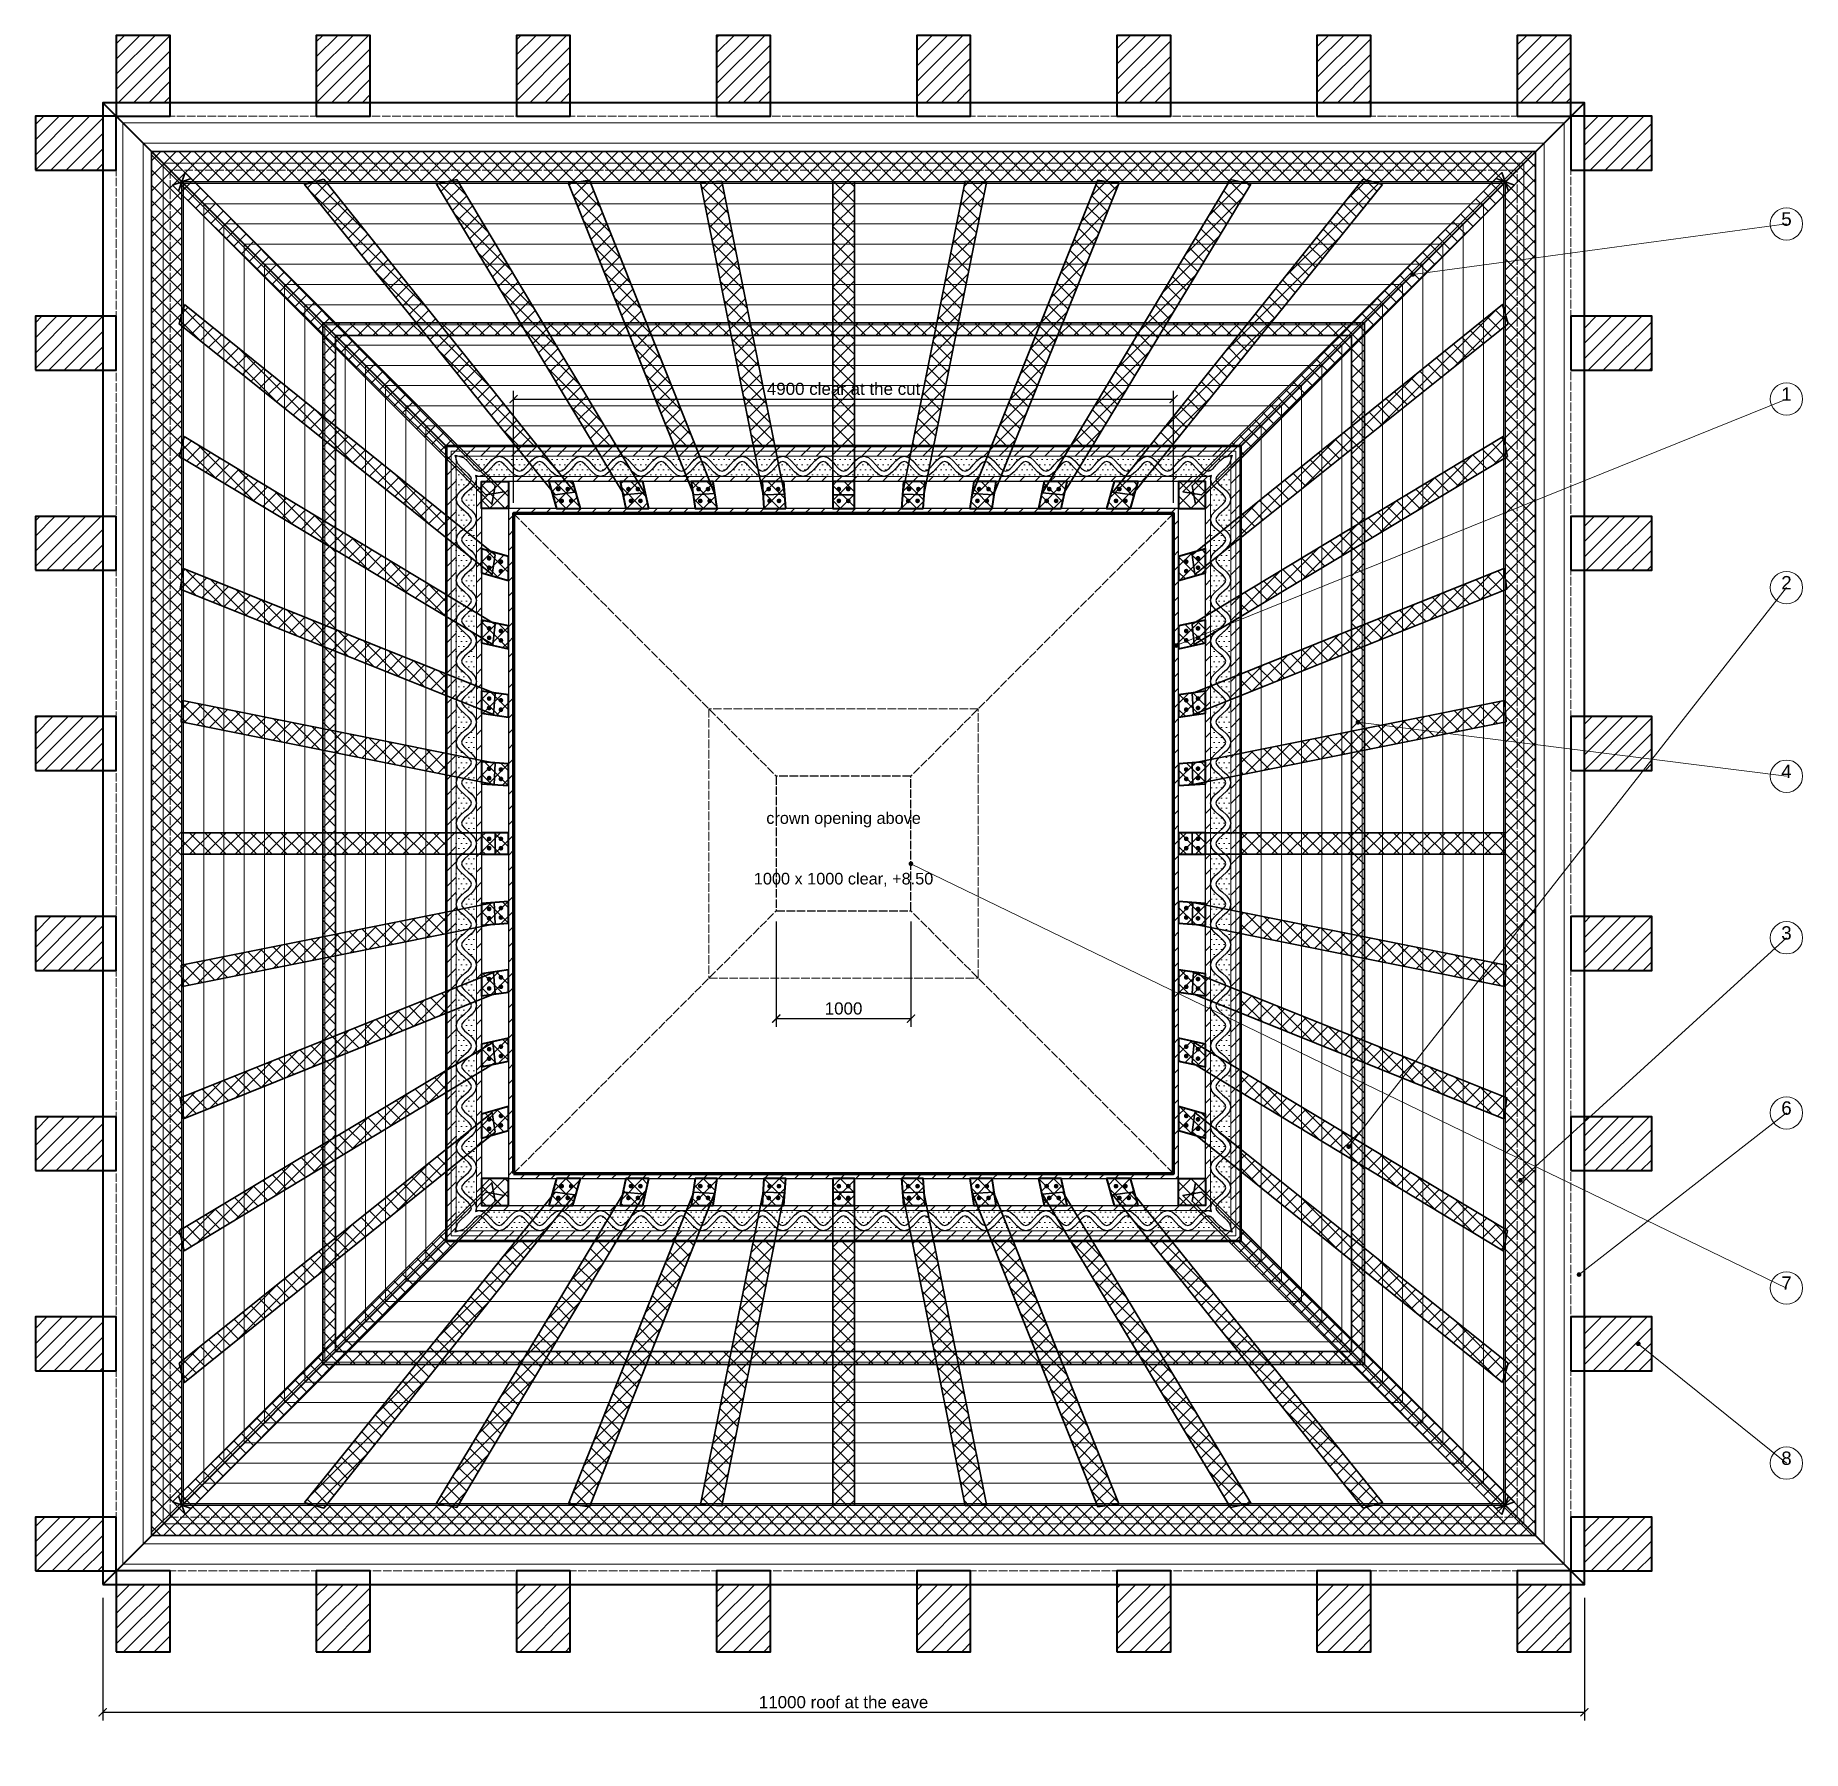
# Model space of a CAD drawing. Header units: millimetres. Extents: x -5750 to 7370, y -6735 to 6000.
import ezdxf
from ezdxf.enums import TextEntityAlignment as Align

# ---------------------------------------------------------------- set-up
doc = ezdxf.new("R2010")
doc.units = ezdxf.units.MM
doc.linetypes.add('DASHED', pattern=[1.524, 1.27, -0.254])
for name, color, linetype, lineweight in [('ANNOTATION', 4, 'CONTINUOUS', 18), ('DIMS', 3, 'CONTINUOUS', 18), ('HATCH-CAST', 7, 'CONTINUOUS', 9), ('HATCH-INSULATION', 7, 'Continuous', 9), ('HATCH-PRINTED', 7, 'CONTINUOUS', 9), ('HIDDEN-AXIS', 8, 'DASHED', 18), ('LINES', 7, 'CONTINUOUS', 25), ('OUTLINE-CUT', 7, 'CONTINUOUS', 50), ('OUTLINE-FINE', 7, 'CONTINUOUS', 25), ('PRINTED-BEAD', 7, 'CONTINUOUS', 25), ('TEXT', 7, 'CONTINUOUS', 18)]:
    doc.layers.add(name, color=color, linetype=linetype, lineweight=lineweight)
doc.styles.get("Standard").update_dxf_attribs({"font": 'arial.ttf'})
doc.dimstyles.new('PYR-1-50', dxfattribs={"dimscale": 50, "dimtxt": 1.8, "dimasz": 1.2, "dimexe": 1.2, "dimexo": 0.8, "dimgap": 0.6, "dimtad": 1, "dimdec": 0, "dimtxsty": 'Standard', "dimblk": 'ARCHTICK', "dimcen": 2.5, "dimclrd": 3, "dimclre": 3, "dimclrt": 7, "dimazin": 3, "dimtfac": 1, "dimtmove": 0, "dimatfit": 3})

msp = doc.modelspace()

# ---------------------------------------------------------------- texts
at = {"layer": 'ANNOTATION', "ltscale": 50}
for s, p in [('5', (7250, 4556.8)), ('1', (7250, 3256.8)), ('2', (7250, 1856.8)), ('4', (7250, 456.8)), ('3', (7250, -743.2)), ('6', (7250, -2043.2)), ('7', (7250, -3343.2)), ('8', (7250, -4643.2))]:
    msp.add_text(s, height=99.4, dxfattribs=at).set_placement(p, align=Align.BOTTOM_CENTER)
at = {"layer": 'TEXT', "ltscale": 50}
for s, p in [('crown opening above', (250, 120)), ('1000 x 1000 clear, +8.50', (250, -330))]:
    msp.add_text(s, height=86.4, dxfattribs=at).set_placement(p, align=Align.BOTTOM_CENTER)

# ---------------------------------------------------------------- blocks, each defined once
blk = doc.blocks.new('_ARCHTICK')
at = {"color": 0, "linetype": 'BYBLOCK', "const_width": 0.15}
blk.add_lwpolyline([(-0.5, -0.5), (0.5, 0.5)], dxfattribs=at)

# ---------------------------------------------------------------- dimensions: what is measured, and where the dimension line sits
at = {"layer": 'DIMS'}
for base, p1, p2, text in [((-2200, 3300), (-2200, 2490), (2700, 2490), '<> clear at the cut'), ((-5250, -6450), (-5250, -5560), (5750, -5560), '<> roof at the eave')]:
    msp.add_linear_dim(base=base, p1=p1, p2=p2, text=text, dimstyle='PYR-1-50', dxfattribs=at).render()
msp.add_linear_dim(base=(-250, -1300), p1=(-250, -540), p2=(750, -540), dimstyle='PYR-1-50', dxfattribs=at).render()

# ---------------------------------------------------------------- hatches: boundary and pattern name
at = {"layer": 'ANNOTATION', "ltscale": 50}
h = msp.add_hatch(color=7, dxfattribs=at)
h.dxf.hatch_style = 1
edge = h.paths.add_edge_path()
edge.add_arc((4475, 4225), 17.5, 0, 360)
h = msp.add_hatch(color=7, dxfattribs=at)
h.dxf.hatch_style = 1
edge = h.paths.add_edge_path()
edge.add_arc((2718.8, 1470), 17.5, 0, 360)
h = msp.add_hatch(color=7, dxfattribs=at)
h.dxf.hatch_style = 1
edge = h.paths.add_edge_path()
edge.add_arc((4068.8, 900), 17.5, 0, 360)
h = msp.add_hatch(color=7, dxfattribs=at)
h.dxf.hatch_style = 1
edge = h.paths.add_edge_path()
edge.add_arc((750, -150), 17.5, 0, 360)
h = msp.add_hatch(color=7, dxfattribs=at)
h.dxf.hatch_style = 1
edge = h.paths.add_edge_path()
edge.add_arc((4000, -2250), 17.5, 0, 360)
h = msp.add_hatch(color=7, dxfattribs=at)
h.dxf.hatch_style = 1
edge = h.paths.add_edge_path()
edge.add_arc((5275, -2500), 17.5, 0, 360)
h = msp.add_hatch(color=7, dxfattribs=at)
h.dxf.hatch_style = 1
edge = h.paths.add_edge_path()
edge.add_arc((5710, -3200), 17.5, 0, 360)
h = msp.add_hatch(color=7, dxfattribs=at)
h.dxf.hatch_style = 1
edge = h.paths.add_edge_path()
edge.add_arc((6150, -3714.3), 17.5, 0, 360)
at = {"layer": 'HATCH-CAST', "ltscale": 50}
h = msp.add_hatch(dxfattribs=at)
h.set_pattern_fill('ANSI37', scale=25.197)
h.paths.add_polyline_path([(-4887.5, -5137.5), (-4887.5, 5137.5), (5387.5, 5137.5), (5387.5, -5137.5)])
h.paths.add_polyline_path([(-4662.5, 4819.2), (-4662.5, 3930), (-4683.3, 3857.9), (-4662.5, 3841.3), (-4662.5, 2947.5), (-4678.8, 2872.2), (-4662.5, 2862.5), (-4662.5, 1965), (-4673.7, 1887.2), (-4662.5, 1882.7), (-4662.5, 982.5), (-4668.2, 903.1), (-4662.5, 901.9), (-4662.5, 80), (-4662.5, -80), (-4662.5, -901.9), (-4668.2, -903.1), (-4662.5, -982.5), (-4662.5, -1882.7), (-4673.7, -1887.2), (-4662.5, -1965), (-4662.5, -2862.5), (-4678.8, -2872.2), (-4662.5, -2947.5), (-4662.5, -3841.3), (-4683.3, -3857.9), (-4662.5, -3930), (-4662.5, -4819.2), (-4687.2, -4843.9), (-4687.1, -4844.2), (-4731.1, -4887.8), (-4662.5, -4912.5), (-4637.8, -4981.1), (-4594.2, -4937.1), (-4593.9, -4937.2), (-4569.2, -4912.5), (-3680, -4912.5), (-3607.9, -4933.3), (-3591.3, -4912.5), (-2697.5, -4912.5), (-2622.2, -4928.8), (-2612.5, -4912.5), (-1715, -4912.5), (-1637.2, -4923.7), (-1632.7, -4912.5), (-732.5, -4912.5), (-653.1, -4918.2), (-651.9, -4912.5), (170, -4912.5), (330, -4912.5), (1151.9, -4912.5), (1153.1, -4918.2), (1232.5, -4912.5), (2132.7, -4912.5), (2137.2, -4923.7), (2215, -4912.5), (3112.5, -4912.5), (3122.2, -4928.8), (3197.5, -4912.5), (4091.3, -4912.5), (4107.9, -4933.3), (4180, -4912.5), (5069.2, -4912.5), (5093.9, -4937.2), (5094.2, -4937.1), (5137.8, -4981.1), (5162.5, -4912.5), (5231.1, -4887.8), (5187.1, -4844.2), (5187.2, -4843.9), (5162.5, -4819.2), (5162.5, -3930), (5183.3, -3857.9), (5162.5, -3841.3), (5162.5, -2947.5), (5178.8, -2872.2), (5162.5, -2862.5), (5162.5, -1965), (5173.7, -1887.2), (5162.5, -1882.7), (5162.5, -982.5), (5168.2, -903.1), (5162.5, -901.9), (5162.5, -80), (5162.5, 80), (5162.5, 901.9), (5168.2, 903.1), (5162.5, 982.5), (5162.5, 1882.7), (5173.7, 1887.2), (5162.5, 1965), (5162.5, 2862.5), (5178.8, 2872.2), (5162.5, 2947.5), (5162.5, 3841.3), (5183.3, 3857.9), (5162.5, 3930), (5162.5, 4819.2), (5187.2, 4843.9), (5187.1, 4844.2), (5231.1, 4887.8), (5162.5, 4912.5), (5137.8, 4981.1), (5094.2, 4937.1), (5093.9, 4937.2), (5069.2, 4912.5), (4180, 4912.5), (4107.9, 4933.3), (4091.3, 4912.5), (3197.5, 4912.5), (3122.2, 4928.8), (3112.5, 4912.5), (2215, 4912.5), (2137.2, 4923.7), (2132.7, 4912.5), (1232.5, 4912.5), (1153.1, 4918.2), (1151.9, 4912.5), (330, 4912.5), (170, 4912.5), (-651.9, 4912.5), (-653.1, 4918.2), (-732.5, 4912.5), (-1632.7, 4912.5), (-1637.2, 4923.7), (-1715, 4912.5), (-2612.5, 4912.5), (-2622.2, 4928.8), (-2697.5, 4912.5), (-3591.3, 4912.5), (-3607.9, 4933.3), (-3680, 4912.5), (-4569.2, 4912.5), (-4593.9, 4937.2), (-4594.2, 4937.1), (-4637.8, 4981.1), (-4662.5, 4912.5), (-4731.1, 4887.8), (-4687.1, 4844.2), (-4687.2, 4843.9)])
h = msp.add_hatch(dxfattribs=at)
h.set_pattern_fill('ANSI37', scale=25.197)
h.paths.add_polyline_path([(-4731.1, 4887.8), (-4593.9, 4937.2), (-2606.7, 2950), (-2700, 2950), (-2700, 2878.3)])
h = msp.add_hatch(dxfattribs=at)
h.set_pattern_fill('ANSI37', scale=25.197)
h.paths.add_polyline_path([(-4637.8, 4981.1), (-4594.2, 4937.1), (-4662.5, 4912.5)])
h = msp.add_hatch(dxfattribs=at)
h.set_pattern_fill('ANSI37', scale=25.197)
h.paths.add_polyline_path([(-3607.9, 4933.3), (-2021.3, 2950), (-2184.7, 2950), (-3752.1, 4891.7)])
h = msp.add_hatch(dxfattribs=at)
h.set_pattern_fill('ANSI37', scale=25.197)
h.paths.add_polyline_path([(-2622.2, 4928.8), (-1435, 2950), (-1596.8, 2950), (-2772.8, 4896.2)])
h = msp.add_hatch(dxfattribs=at)
h.set_pattern_fill('ANSI37', scale=25.197)
h.paths.add_polyline_path([(-1637.2, 4923.7), (-847.7, 2950), (-1008.5, 2950), (-1792.8, 4901.3)])
h = msp.add_hatch(dxfattribs=at)
h.set_pattern_fill('ANSI37', scale=25.197)
h.paths.add_polyline_path([(-653.1, 4918.2), (-259.4, 2950), (-419.6, 2950), (-811.9, 4906.8)])
h = msp.add_hatch(dxfattribs=at)
h.set_pattern_fill('ANSI37', scale=25.197)
h.paths.add_polyline_path([(330, 4912.5), (330, 2950), (170, 2950), (170, 4912.5)])
h = msp.add_hatch(dxfattribs=at)
h.set_pattern_fill('ANSI37', scale=25.197)
h.paths.add_polyline_path([(1311.9, 4906.8), (919.6, 2950), (759.4, 2950), (1153.1, 4918.2)])
h = msp.add_hatch(dxfattribs=at)
h.set_pattern_fill('ANSI37', scale=25.197)
h.paths.add_polyline_path([(2292.8, 4901.3), (1508.5, 2950), (1347.7, 2950), (2137.2, 4923.7)])
h = msp.add_hatch(dxfattribs=at)
h.set_pattern_fill('ANSI37', scale=25.197)
h.paths.add_polyline_path([(3272.8, 4896.2), (2096.8, 2950), (1935, 2950), (3122.2, 4928.8)])
h = msp.add_hatch(dxfattribs=at)
h.set_pattern_fill('ANSI37', scale=25.197)
h.paths.add_polyline_path([(4252.1, 4891.7), (2684.7, 2950), (2521.3, 2950), (4107.9, 4933.3)])
h = msp.add_hatch(dxfattribs=at)
h.set_pattern_fill('ANSI37', scale=25.197)
h.paths.add_polyline_path([(3128.3, 2950), (3106.7, 2950), (5093.9, 4937.2), (5094.2, 4937.1)])
h = msp.add_hatch(dxfattribs=at)
h.set_pattern_fill('ANSI37', scale=25.197)
h.paths.add_polyline_path([(5137.8, 4981.1), (5187.2, 4843.9), (3200, 2856.7), (3200, 2950), (3128.3, 2950)])
h = msp.add_hatch(dxfattribs=at)
h.set_pattern_fill('ANSI37', scale=25.197)
h.paths.add_polyline_path([(5231.1, 4887.8), (5187.1, 4844.2), (5162.5, 4912.5)])
h = msp.add_hatch(dxfattribs=at)
h.set_pattern_fill('ANSI37', scale=25.197)
h.paths.add_polyline_path([(-2700, 2856.7), (-4687.2, 4843.9), (-4687.1, 4844.2), (-2700, 2878.3)])
h = msp.add_hatch(dxfattribs=at)
h.set_pattern_fill('ANSI37', scale=25.197)
h.paths.add_polyline_path([(-2700, 2271.3), (-4683.3, 3857.9), (-4641.7, 4002.1), (-2700, 2434.7)])
h = msp.add_hatch(dxfattribs=at)
h.set_pattern_fill('ANSI37', scale=25.197)
h.paths.add_polyline_path([(5183.3, 3857.9), (3200, 2271.3), (3200, 2434.7), (5141.7, 4002.1)])
h = msp.add_hatch(dxfattribs=at)
h.set_pattern_fill('ANSI37', scale=25.197)
h.paths.add_polyline_path([(-3427.5, 3770.8), (-3523.5, 3866.8), (-2924.7, 3866.8), (-2847.3, 3770.8)])
h = msp.add_hatch(dxfattribs=at)
h.set_pattern_fill('ANSI37', scale=25.197)
h.paths.add_polyline_path([(-2677.9, 3770.8), (-2754.7, 3866.8), (-2150.7, 3866.8), (-2092.7, 3770.8)])
h = msp.add_hatch(dxfattribs=at)
h.set_pattern_fill('ANSI37', scale=25.197)
h.paths.add_polyline_path([(-1927.4, 3770.8), (-1985, 3866.8), (-1377, 3866.8), (-1338.4, 3770.8)])
h = msp.add_hatch(dxfattribs=at)
h.set_pattern_fill('ANSI37', scale=25.197)
h.paths.add_polyline_path([(-1176, 3770.8), (-1214.4, 3866.8), (-603.4, 3866.8), (-584.2, 3770.8)])
h = msp.add_hatch(dxfattribs=at)
h.set_pattern_fill('ANSI37', scale=25.197)
h.paths.add_polyline_path([(-423.6, 3770.8), (-442.8, 3866.8), (170, 3866.8), (170, 3770.8)])
h = msp.add_hatch(dxfattribs=at)
h.set_pattern_fill('ANSI37', scale=25.197)
h.paths.add_polyline_path([(330, 3770.8), (330, 3866.8), (942.8, 3866.8), (923.6, 3770.8)])
h = msp.add_hatch(dxfattribs=at)
h.set_pattern_fill('ANSI37', scale=25.197)
h.paths.add_polyline_path([(1084.2, 3770.8), (1103.4, 3866.8), (1714.4, 3866.8), (1676, 3770.8)])
h = msp.add_hatch(dxfattribs=at)
h.set_pattern_fill('ANSI37', scale=25.197)
h.paths.add_polyline_path([(1838.4, 3770.8), (1877, 3866.8), (2485, 3866.8), (2427.4, 3770.8)])
h = msp.add_hatch(dxfattribs=at)
h.set_pattern_fill('ANSI37', scale=25.197)
h.paths.add_polyline_path([(2592.7, 3770.8), (2650.7, 3866.8), (3254.7, 3866.8), (3177.9, 3770.8)])
h = msp.add_hatch(dxfattribs=at)
h.set_pattern_fill('ANSI37', scale=25.197)
h.paths.add_polyline_path([(3347.3, 3770.8), (3424.7, 3866.8), (4023.5, 3866.8), (3927.5, 3770.8)])
h = msp.add_hatch(dxfattribs=at)
h.set_pattern_fill('ANSI37', scale=25.197)
h.paths.add_polyline_path([(-3520.8, 3097.3), (-3616.8, 3174.7), (-3616.8, 3773.5), (-3520.8, 3677.5)])
h = msp.add_hatch(dxfattribs=at)
h.set_pattern_fill('ANSI37', scale=25.197)
h.paths.add_polyline_path([(4020.8, 3097.3), (4020.8, 3677.5), (4116.8, 3773.5), (4116.8, 3174.7)])
h = msp.add_hatch(dxfattribs=at)
h.set_pattern_fill('ANSI37', scale=25.197)
h.paths.add_polyline_path([(-2700, 1685), (-4678.8, 2872.2), (-4646.2, 3022.8), (-2700, 1846.8)])
h = msp.add_hatch(dxfattribs=at)
h.set_pattern_fill('ANSI37', scale=25.197)
h.paths.add_polyline_path([(5178.8, 2872.2), (3200, 1685), (3200, 1846.8), (5146.2, 3022.8)])
h = msp.add_hatch(dxfattribs=at)
h.set_pattern_fill('ANSI37', scale=25.197)
h.paths.add_polyline_path([(-3520.8, 2342.7), (-3616.8, 2400.7), (-3616.8, 3004.7), (-3520.8, 2927.9)])
h = msp.add_hatch(dxfattribs=at)
h.set_pattern_fill('ANSI37', scale=25.197)
h.paths.add_polyline_path([(4020.8, 2342.7), (4020.8, 2927.9), (4116.8, 3004.7), (4116.8, 2400.7)])
h = msp.add_hatch(dxfattribs=at)
h.set_pattern_fill('ANSI37', scale=25.197)
h.paths.add_polyline_path([(-2437.5, 2687.5), (-2237.5, 2687.5), (-2237.5, 2487.5), (-2437.5, 2487.5)])
h = msp.add_hatch(dxfattribs=at)
h.set_pattern_fill('ANSI37', scale=25.197)
h.paths.add_polyline_path([(-1879.9, 2487.5), (-1937.5, 2687.5), (-1760.1, 2687.5), (-1702.5, 2487.5)])
h = msp.add_hatch(dxfattribs=at)
h.set_pattern_fill('ANSI37', scale=25.197)
h.paths.add_polyline_path([(-1409.1, 2687.5), (-1239.1, 2687.5), (-1195.9, 2487.5), (-1365.9, 2487.5)])
h = msp.add_hatch(dxfattribs=at)
h.set_pattern_fill('ANSI37', scale=25.197)
h.paths.add_polyline_path([(-717.1, 2687.5), (-688.3, 2487.5), (-852.9, 2487.5), (-881.7, 2687.5)])
h = msp.add_hatch(dxfattribs=at)
h.set_pattern_fill('ANSI37', scale=25.197)
h.paths.add_polyline_path([(-179.7, 2487.5), (-340.9, 2487.5), (-355.3, 2687.5), (-194.1, 2687.5)])
h = msp.add_hatch(dxfattribs=at)
h.set_pattern_fill('ANSI37', scale=25.197)
h.paths.add_polyline_path([(170, 2487.5), (170, 2687.5), (330, 2687.5), (330, 2487.5)])
h = msp.add_hatch(dxfattribs=at)
h.set_pattern_fill('ANSI37', scale=25.197)
h.paths.add_polyline_path([(694.1, 2687.5), (855.3, 2687.5), (840.9, 2487.5), (679.7, 2487.5)])
h = msp.add_hatch(dxfattribs=at)
h.set_pattern_fill('ANSI37', scale=25.197)
h.paths.add_polyline_path([(1381.7, 2687.5), (1352.9, 2487.5), (1188.3, 2487.5), (1217.1, 2687.5)])
h = msp.add_hatch(dxfattribs=at)
h.set_pattern_fill('ANSI37', scale=25.197)
h.paths.add_polyline_path([(1865.9, 2487.5), (1695.9, 2487.5), (1739.1, 2687.5), (1909.1, 2687.5)])
h = msp.add_hatch(dxfattribs=at)
h.set_pattern_fill('ANSI37', scale=25.197)
h.paths.add_polyline_path([(2202.5, 2487.5), (2260.1, 2687.5), (2437.5, 2687.5), (2379.9, 2487.5)])
h = msp.add_hatch(dxfattribs=at)
h.set_pattern_fill('ANSI37', scale=25.197)
h.paths.add_polyline_path([(2737.5, 2487.5), (2937.5, 2487.5), (2937.5, 2687.5), (2737.5, 2687.5)])
h = msp.add_hatch(dxfattribs=at)
h.set_pattern_fill('ANSI37', scale=25.197)
h.paths.add_polyline_path([(-3520.8, 1588.4), (-3616.8, 1627), (-3616.8, 2235), (-3520.8, 2177.4)])
h = msp.add_hatch(dxfattribs=at)
h.set_pattern_fill('ANSI37', scale=25.197)
h.paths.add_polyline_path([(4020.8, 1588.4), (4020.8, 2177.4), (4116.8, 2235), (4116.8, 1627)])
h = msp.add_hatch(dxfattribs=at)
h.set_pattern_fill('ANSI37', scale=25.197)
h.paths.add_polyline_path([(-2237.5, 2129.9), (-2237.5, 1952.5), (-2437.5, 2010.1), (-2437.5, 2187.5)])
h = msp.add_hatch(dxfattribs=at)
h.set_pattern_fill('ANSI37', scale=25.197)
h.paths.add_polyline_path([(2937.5, 2187.5), (2937.5, 2010.1), (2737.5, 1952.5), (2737.5, 2129.9)])
h = msp.add_hatch(dxfattribs=at)
h.set_pattern_fill('ANSI37', scale=25.197)
h.paths.add_polyline_path([(-2700, 1097.7), (-4673.7, 1887.2), (-4651.3, 2042.8), (-2700, 1258.5)])
h = msp.add_hatch(dxfattribs=at)
h.set_pattern_fill('ANSI37', scale=25.197)
h.paths.add_polyline_path([(5173.7, 1887.2), (3200, 1097.7), (3200, 1258.5), (5151.3, 2042.8)])
h = msp.add_hatch(dxfattribs=at)
h.set_pattern_fill('ANSI37', scale=25.197)
h.paths.add_polyline_path([(-2437.5, 1659.1), (-2237.5, 1615.9), (-2237.5, 1445.9), (-2437.5, 1489.1)])
h = msp.add_hatch(dxfattribs=at)
h.set_pattern_fill('ANSI37', scale=25.197)
h.paths.add_polyline_path([(2937.5, 1489.1), (2737.5, 1445.9), (2737.5, 1615.9), (2937.5, 1659.1)])
h = msp.add_hatch(dxfattribs=at)
h.set_pattern_fill('ANSI37', scale=25.197)
h.paths.add_polyline_path([(-3520.8, 834.2), (-3616.8, 853.4), (-3616.8, 1464.4), (-3520.8, 1426)])
h = msp.add_hatch(dxfattribs=at)
h.set_pattern_fill('ANSI37', scale=25.197)
h.paths.add_polyline_path([(4020.8, 834.2), (4020.8, 1426), (4116.8, 1464.4), (4116.8, 853.4)])
h = msp.add_hatch(dxfattribs=at)
h.set_pattern_fill('ANSI37', scale=25.197)
h.paths.add_polyline_path([(-2700, 509.4), (-4668.2, 903.1), (-4656.8, 1061.9), (-2700, 669.6)])
h = msp.add_hatch(dxfattribs=at)
h.set_pattern_fill('ANSI37', scale=25.197)
h.paths.add_polyline_path([(-2437.5, 967.1), (-2437.5, 1131.7), (-2237.5, 1102.9), (-2237.5, 938.3)])
h = msp.add_hatch(dxfattribs=at)
h.set_pattern_fill('ANSI37', scale=25.197)
h.paths.add_polyline_path([(2737.5, 938.3), (2737.5, 1102.9), (2937.5, 1131.7), (2937.5, 967.1)])
h = msp.add_hatch(dxfattribs=at)
h.set_pattern_fill('ANSI37', scale=25.197)
h.paths.add_polyline_path([(5168.2, 903.1), (3200, 509.4), (3200, 669.6), (5156.8, 1061.9)])
h = msp.add_hatch(dxfattribs=at)
h.set_pattern_fill('ANSI37', scale=25.197)
h.paths.add_polyline_path([(-3520.8, 80), (-3616.8, 80), (-3616.8, 692.8), (-3520.8, 673.6)])
h = msp.add_hatch(dxfattribs=at)
h.set_pattern_fill('ANSI37', scale=25.197)
h.paths.add_polyline_path([(4020.8, 80), (4020.8, 673.6), (4116.8, 692.8), (4116.8, 80)])
h = msp.add_hatch(dxfattribs=at)
h.set_pattern_fill('ANSI37', scale=25.197)
h.paths.add_polyline_path([(-2237.5, 429.7), (-2437.5, 444.1), (-2437.5, 605.3), (-2237.5, 590.9)])
h = msp.add_hatch(dxfattribs=at)
h.set_pattern_fill('ANSI37', scale=25.197)
h.paths.add_polyline_path([(2737.5, 590.9), (2937.5, 605.3), (2937.5, 444.1), (2737.5, 429.7)])
h = msp.add_hatch(dxfattribs=at)
h.set_pattern_fill('ANSI37', scale=25.197)
h.paths.add_polyline_path([(-2700, -80), (-4662.5, -80), (-4662.5, 80), (-2700, 80)])
h = msp.add_hatch(dxfattribs=at)
h.set_pattern_fill('ANSI37', scale=25.197)
h.paths.add_polyline_path([(-2237.5, 80), (-2237.5, -80), (-2437.5, -80), (-2437.5, 80)])
h = msp.add_hatch(dxfattribs=at)
h.set_pattern_fill('ANSI37', scale=25.197)
h.paths.add_polyline_path([(2937.5, 80), (2937.5, -80), (2737.5, -80), (2737.5, 80)])
h = msp.add_hatch(dxfattribs=at)
h.set_pattern_fill('ANSI37', scale=25.197)
h.paths.add_polyline_path([(5162.5, -80), (3200, -80), (3200, 80), (5162.5, 80)])
h = msp.add_hatch(dxfattribs=at)
h.set_pattern_fill('ANSI37', scale=25.197)
h.paths.add_polyline_path([(-3520.8, -673.6), (-3616.8, -692.8), (-3616.8, -80), (-3520.8, -80)])
h = msp.add_hatch(dxfattribs=at)
h.set_pattern_fill('ANSI37', scale=25.197)
h.paths.add_polyline_path([(4020.8, -673.6), (4020.8, -80), (4116.8, -80), (4116.8, -692.8)])
h = msp.add_hatch(dxfattribs=at)
h.set_pattern_fill('ANSI37', scale=25.197)
h.paths.add_polyline_path([(-2700, -669.6), (-4656.8, -1061.9), (-4668.2, -903.1), (-2700, -509.4)])
h = msp.add_hatch(dxfattribs=at)
h.set_pattern_fill('ANSI37', scale=25.197)
h.paths.add_polyline_path([(-2437.5, -444.1), (-2237.5, -429.7), (-2237.5, -590.9), (-2437.5, -605.3)])
h = msp.add_hatch(dxfattribs=at)
h.set_pattern_fill('ANSI37', scale=25.197)
h.paths.add_polyline_path([(2937.5, -605.3), (2737.5, -590.9), (2737.5, -429.7), (2937.5, -444.1)])
h = msp.add_hatch(dxfattribs=at)
h.set_pattern_fill('ANSI37', scale=25.197)
h.paths.add_polyline_path([(5156.8, -1061.9), (3200, -669.6), (3200, -509.4), (5168.2, -903.1)])
h = msp.add_hatch(dxfattribs=at)
h.set_pattern_fill('ANSI37', scale=25.197)
h.paths.add_polyline_path([(-3520.8, -1426), (-3616.8, -1464.4), (-3616.8, -853.4), (-3520.8, -834.2)])
h = msp.add_hatch(dxfattribs=at)
h.set_pattern_fill('ANSI37', scale=25.197)
h.paths.add_polyline_path([(4020.8, -1426), (4020.8, -834.2), (4116.8, -853.4), (4116.8, -1464.4)])
h = msp.add_hatch(dxfattribs=at)
h.set_pattern_fill('ANSI37', scale=25.197)
h.paths.add_polyline_path([(-2437.5, -1131.7), (-2437.5, -967.1), (-2237.5, -938.3), (-2237.5, -1102.9)])
h = msp.add_hatch(dxfattribs=at)
h.set_pattern_fill('ANSI37', scale=25.197)
h.paths.add_polyline_path([(2737.5, -1102.9), (2737.5, -938.3), (2937.5, -967.1), (2937.5, -1131.7)])
h = msp.add_hatch(dxfattribs=at)
h.set_pattern_fill('ANSI37', scale=25.197)
h.paths.add_polyline_path([(-2700, -1258.5), (-4651.3, -2042.8), (-4673.7, -1887.2), (-2700, -1097.7)])
h = msp.add_hatch(dxfattribs=at)
h.set_pattern_fill('ANSI37', scale=25.197)
h.paths.add_polyline_path([(5151.3, -2042.8), (3200, -1258.5), (3200, -1097.7), (5173.7, -1887.2)])
h = msp.add_hatch(dxfattribs=at)
h.set_pattern_fill('ANSI37', scale=25.197)
h.paths.add_polyline_path([(-2237.5, -1615.9), (-2437.5, -1659.1), (-2437.5, -1489.1), (-2237.5, -1445.9)])
h = msp.add_hatch(dxfattribs=at)
h.set_pattern_fill('ANSI37', scale=25.197)
h.paths.add_polyline_path([(2737.5, -1445.9), (2937.5, -1489.1), (2937.5, -1659.1), (2737.5, -1615.9)])
h = msp.add_hatch(dxfattribs=at)
h.set_pattern_fill('ANSI37', scale=25.197)
h.paths.add_polyline_path([(-2700, -1846.8), (-4646.2, -3022.8), (-4678.8, -2872.2), (-2700, -1685)])
h = msp.add_hatch(dxfattribs=at)
h.set_pattern_fill('ANSI37', scale=25.197)
h.paths.add_polyline_path([(-3520.8, -2177.4), (-3616.8, -2235), (-3616.8, -1627), (-3520.8, -1588.4)])
h = msp.add_hatch(dxfattribs=at)
h.set_pattern_fill('ANSI37', scale=25.197)
h.paths.add_polyline_path([(5146.2, -3022.8), (3200, -1846.8), (3200, -1685), (5178.8, -2872.2)])
h = msp.add_hatch(dxfattribs=at)
h.set_pattern_fill('ANSI37', scale=25.197)
h.paths.add_polyline_path([(4020.8, -2177.4), (4020.8, -1588.4), (4116.8, -1627), (4116.8, -2235)])
h = msp.add_hatch(dxfattribs=at)
h.set_pattern_fill('ANSI37', scale=25.197)
h.paths.add_polyline_path([(-2237.5, -1952.5), (-2237.5, -2129.9), (-2437.5, -2187.5), (-2437.5, -2010.1)])
h = msp.add_hatch(dxfattribs=at)
h.set_pattern_fill('ANSI37', scale=25.197)
h.paths.add_polyline_path([(2937.5, -2010.1), (2937.5, -2187.5), (2737.5, -2129.9), (2737.5, -1952.5)])
h = msp.add_hatch(dxfattribs=at)
h.set_pattern_fill('ANSI37', scale=25.197)
h.paths.add_polyline_path([(-2700, -2434.7), (-4641.7, -4002.1), (-4683.3, -3857.9), (-2700, -2271.3)])
h = msp.add_hatch(dxfattribs=at)
h.set_pattern_fill('ANSI37', scale=25.197)
h.paths.add_polyline_path([(-3520.8, -2927.9), (-3616.8, -3004.7), (-3616.8, -2400.7), (-3520.8, -2342.7)])
h = msp.add_hatch(dxfattribs=at)
h.set_pattern_fill('ANSI37', scale=25.197)
h.paths.add_polyline_path([(5141.7, -4002.1), (3200, -2434.7), (3200, -2271.3), (5183.3, -3857.9)])
h = msp.add_hatch(dxfattribs=at)
h.set_pattern_fill('ANSI37', scale=25.197)
h.paths.add_polyline_path([(4020.8, -2927.9), (4020.8, -2342.7), (4116.8, -2400.7), (4116.8, -3004.7)])
h = msp.add_hatch(dxfattribs=at)
h.set_pattern_fill('ANSI37', scale=25.197)
h.paths.add_polyline_path([(-2437.5, -2487.5), (-2237.5, -2487.5), (-2237.5, -2687.5), (-2437.5, -2687.5)])
h = msp.add_hatch(dxfattribs=at)
h.set_pattern_fill('ANSI37', scale=25.197)
h.paths.add_polyline_path([(-1937.5, -2687.5), (-1879.9, -2487.5), (-1702.5, -2487.5), (-1760.1, -2687.5)])
h = msp.add_hatch(dxfattribs=at)
h.set_pattern_fill('ANSI37', scale=25.197)
h.paths.add_polyline_path([(-1239.1, -2687.5), (-1409.1, -2687.5), (-1365.9, -2487.5), (-1195.9, -2487.5)])
h = msp.add_hatch(dxfattribs=at)
h.set_pattern_fill('ANSI37', scale=25.197)
h.paths.add_polyline_path([(-688.3, -2487.5), (-717.1, -2687.5), (-881.7, -2687.5), (-852.9, -2487.5)])
h = msp.add_hatch(dxfattribs=at)
h.set_pattern_fill('ANSI37', scale=25.197)
h.paths.add_polyline_path([(-340.9, -2487.5), (-179.7, -2487.5), (-194.1, -2687.5), (-355.3, -2687.5)])
h = msp.add_hatch(dxfattribs=at)
h.set_pattern_fill('ANSI37', scale=25.197)
h.paths.add_polyline_path([(170, -2687.5), (170, -2487.5), (330, -2487.5), (330, -2687.5)])
h = msp.add_hatch(dxfattribs=at)
h.set_pattern_fill('ANSI37', scale=25.197)
h.paths.add_polyline_path([(855.3, -2687.5), (694.1, -2687.5), (679.7, -2487.5), (840.9, -2487.5)])
h = msp.add_hatch(dxfattribs=at)
h.set_pattern_fill('ANSI37', scale=25.197)
h.paths.add_polyline_path([(1352.9, -2487.5), (1381.7, -2687.5), (1217.1, -2687.5), (1188.3, -2487.5)])
h = msp.add_hatch(dxfattribs=at)
h.set_pattern_fill('ANSI37', scale=25.197)
h.paths.add_polyline_path([(1695.9, -2487.5), (1865.9, -2487.5), (1909.1, -2687.5), (1739.1, -2687.5)])
h = msp.add_hatch(dxfattribs=at)
h.set_pattern_fill('ANSI37', scale=25.197)
h.paths.add_polyline_path([(2260.1, -2687.5), (2202.5, -2487.5), (2379.9, -2487.5), (2437.5, -2687.5)])
h = msp.add_hatch(dxfattribs=at)
h.set_pattern_fill('ANSI37', scale=25.197)
h.paths.add_polyline_path([(2937.5, -2487.5), (2937.5, -2687.5), (2737.5, -2687.5), (2737.5, -2487.5)])
h = msp.add_hatch(dxfattribs=at)
h.set_pattern_fill('ANSI37', scale=25.197)
h.paths.add_polyline_path([(-2700, -2856.7), (-2700, -2950), (-2628.3, -2950), (-4637.8, -4981.1), (-4687.2, -4843.9)])
h = msp.add_hatch(dxfattribs=at)
h.set_pattern_fill('ANSI37', scale=25.197)
h.paths.add_polyline_path([(5093.9, -4937.2), (3106.7, -2950), (3200, -2950), (3200, -2878.3), (5231.1, -4887.8)])
h = msp.add_hatch(dxfattribs=at)
h.set_pattern_fill('ANSI37', scale=25.197)
h.paths.add_polyline_path([(5187.1, -4844.2), (3200, -2878.3), (3200, -2856.7), (5187.2, -4843.9)])
h = msp.add_hatch(dxfattribs=at)
h.set_pattern_fill('ANSI37', scale=25.197)
h.paths.add_polyline_path([(-2628.3, -2950), (-2606.7, -2950), (-4593.9, -4937.2), (-4594.2, -4937.1)])
h = msp.add_hatch(dxfattribs=at)
h.set_pattern_fill('ANSI37', scale=25.197)
h.paths.add_polyline_path([(-2184.7, -2950), (-2021.3, -2950), (-3607.9, -4933.3), (-3752.1, -4891.7)])
h = msp.add_hatch(dxfattribs=at)
h.set_pattern_fill('ANSI37', scale=25.197)
h.paths.add_polyline_path([(-1596.8, -2950), (-1435, -2950), (-2622.2, -4928.8), (-2772.8, -4896.2)])
h = msp.add_hatch(dxfattribs=at)
h.set_pattern_fill('ANSI37', scale=25.197)
h.paths.add_polyline_path([(-1008.5, -2950), (-847.7, -2950), (-1637.2, -4923.7), (-1792.8, -4901.3)])
h = msp.add_hatch(dxfattribs=at)
h.set_pattern_fill('ANSI37', scale=25.197)
h.paths.add_polyline_path([(-419.6, -2950), (-259.4, -2950), (-653.1, -4918.2), (-811.9, -4906.8)])
h = msp.add_hatch(dxfattribs=at)
h.set_pattern_fill('ANSI37', scale=25.197)
h.paths.add_polyline_path([(170, -2950), (330, -2950), (330, -4912.5), (170, -4912.5)])
h = msp.add_hatch(dxfattribs=at)
h.set_pattern_fill('ANSI37', scale=25.197)
h.paths.add_polyline_path([(759.4, -2950), (919.6, -2950), (1311.9, -4906.8), (1153.1, -4918.2)])
h = msp.add_hatch(dxfattribs=at)
h.set_pattern_fill('ANSI37', scale=25.197)
h.paths.add_polyline_path([(1347.7, -2950), (1508.5, -2950), (2292.8, -4901.3), (2137.2, -4923.7)])
h = msp.add_hatch(dxfattribs=at)
h.set_pattern_fill('ANSI37', scale=25.197)
h.paths.add_polyline_path([(1935, -2950), (2096.8, -2950), (3272.8, -4896.2), (3122.2, -4928.8)])
h = msp.add_hatch(dxfattribs=at)
h.set_pattern_fill('ANSI37', scale=25.197)
h.paths.add_polyline_path([(2521.3, -2950), (2684.7, -2950), (4252.1, -4891.7), (4107.9, -4933.3)])
h = msp.add_hatch(dxfattribs=at)
h.set_pattern_fill('ANSI37', scale=25.197)
h.paths.add_polyline_path([(-3520.8, -3677.5), (-3616.8, -3773.5), (-3616.8, -3174.7), (-3520.8, -3097.3)])
h = msp.add_hatch(dxfattribs=at)
h.set_pattern_fill('ANSI37', scale=25.197)
h.paths.add_polyline_path([(4020.8, -3677.5), (4020.8, -3097.3), (4116.8, -3174.7), (4116.8, -3773.5)])
h = msp.add_hatch(dxfattribs=at)
h.set_pattern_fill('ANSI37', scale=25.197)
h.paths.add_polyline_path([(-2924.7, -3866.8), (-3523.5, -3866.8), (-3427.5, -3770.8), (-2847.3, -3770.8)])
h = msp.add_hatch(dxfattribs=at)
h.set_pattern_fill('ANSI37', scale=25.197)
h.paths.add_polyline_path([(-2150.7, -3866.8), (-2754.7, -3866.8), (-2677.9, -3770.8), (-2092.7, -3770.8)])
h = msp.add_hatch(dxfattribs=at)
h.set_pattern_fill('ANSI37', scale=25.197)
h.paths.add_polyline_path([(-1377, -3866.8), (-1985, -3866.8), (-1927.4, -3770.8), (-1338.4, -3770.8)])
h = msp.add_hatch(dxfattribs=at)
h.set_pattern_fill('ANSI37', scale=25.197)
h.paths.add_polyline_path([(-603.4, -3866.8), (-1214.4, -3866.8), (-1176, -3770.8), (-584.2, -3770.8)])
h = msp.add_hatch(dxfattribs=at)
h.set_pattern_fill('ANSI37', scale=25.197)
h.paths.add_polyline_path([(170, -3866.8), (-442.8, -3866.8), (-423.6, -3770.8), (170, -3770.8)])
h = msp.add_hatch(dxfattribs=at)
h.set_pattern_fill('ANSI37', scale=25.197)
h.paths.add_polyline_path([(942.8, -3866.8), (330, -3866.8), (330, -3770.8), (923.6, -3770.8)])
h = msp.add_hatch(dxfattribs=at)
h.set_pattern_fill('ANSI37', scale=25.197)
h.paths.add_polyline_path([(1714.4, -3866.8), (1103.4, -3866.8), (1084.2, -3770.8), (1676, -3770.8)])
h = msp.add_hatch(dxfattribs=at)
h.set_pattern_fill('ANSI37', scale=25.197)
h.paths.add_polyline_path([(2485, -3866.8), (1877, -3866.8), (1838.4, -3770.8), (2427.4, -3770.8)])
h = msp.add_hatch(dxfattribs=at)
h.set_pattern_fill('ANSI37', scale=25.197)
h.paths.add_polyline_path([(3254.7, -3866.8), (2650.7, -3866.8), (2592.7, -3770.8), (3177.9, -3770.8)])
h = msp.add_hatch(dxfattribs=at)
h.set_pattern_fill('ANSI37', scale=25.197)
h.paths.add_polyline_path([(4023.5, -3866.8), (3424.7, -3866.8), (3347.3, -3770.8), (3927.5, -3770.8)])
h = msp.add_hatch(dxfattribs=at)
h.set_pattern_fill('ANSI37', scale=25.197)
h.paths.add_polyline_path([(-4687.1, -4844.2), (-4662.5, -4912.5), (-4731.1, -4887.8)])
h = msp.add_hatch(dxfattribs=at)
h.set_pattern_fill('ANSI37', scale=25.197)
h.paths.add_polyline_path([(5094.2, -4937.1), (5162.5, -4912.5), (5137.8, -4981.1)])
at = {"layer": 'HATCH-INSULATION', "ltscale": 50}
h = msp.add_hatch(dxfattribs=at)
h.set_pattern_fill('DOTS', scale=23.622)
h.paths.add_polyline_path([(-2535.4, 2743), (-2518.2, 2722), (-2513.3, 2705.9), (-2518.2, 2689.9), (-2535.4, 2668.8), (-2591.7, 2618.7), (-2615.6, 2589.6), (-2625, 2558.4), (-2625, 2853.5), (-2615.6, 2822.2), (-2591.7, 2793.1), (-2562.5, 2767.1)])
h = msp.add_hatch(dxfattribs=at)
h.set_pattern_fill('DOTS', scale=23.622)
h.paths.add_polyline_path([(-2439.9, 2768.2), (-2455.9, 2763.3), (-2472, 2768.2), (-2493, 2785.4), (-2517.1, 2812.5), (-2543.1, 2841.7), (-2572.2, 2865.6), (-2603.5, 2875), (-2308.4, 2875), (-2339.6, 2865.6), (-2368.7, 2841.7), (-2418.8, 2785.4)])
h = msp.add_hatch(dxfattribs=at)
h.set_pattern_fill('DOTS', scale=23.622)
h.paths.add_polyline_path([(-2268.5, 2814.6), (-2218.4, 2758.3), (-2189.3, 2734.4), (-2158, 2725), (-2453.2, 2725), (-2421.9, 2734.4), (-2392.8, 2758.3), (-2342.7, 2814.6), (-2321.6, 2831.8), (-2305.6, 2836.7), (-2289.5, 2831.8)])
h = msp.add_hatch(dxfattribs=at)
h.set_pattern_fill('DOTS', scale=23.622)
h.paths.add_polyline_path([(-2118.2, 2785.4), (-2139.2, 2768.2), (-2155.3, 2763.3), (-2171.3, 2768.2), (-2192.3, 2785.4), (-2242.5, 2841.7), (-2271.5, 2865.6), (-2302.8, 2875), (-2007.7, 2875), (-2039, 2865.6), (-2068.1, 2841.7), (-2094.1, 2812.5)])
h = msp.add_hatch(dxfattribs=at)
h.set_pattern_fill('DOTS', scale=23.622)
h.paths.add_polyline_path([(-2042, 2814.6), (-2021, 2831.8), (-2004.9, 2836.7), (-1988.9, 2831.8), (-1967.9, 2814.6), (-1917.7, 2758.3), (-1888.7, 2734.4), (-1857.4, 2725), (-2152.5, 2725), (-2121.2, 2734.4), (-2092.1, 2758.3), (-2066.1, 2787.5)])
h = msp.add_hatch(dxfattribs=at)
h.set_pattern_fill('DOTS', scale=23.622)
h.paths.add_polyline_path([(-1817.5, 2785.4), (-1838.6, 2768.2), (-1854.6, 2763.3), (-1870.7, 2768.2), (-1891.7, 2785.4), (-1941.8, 2841.7), (-1970.9, 2865.6), (-2002.2, 2875), (-1707, 2875), (-1738.3, 2865.6), (-1767.4, 2841.7), (-1793.4, 2812.5)])
h = msp.add_hatch(dxfattribs=at)
h.set_pattern_fill('DOTS', scale=23.622)
h.paths.add_polyline_path([(-1741.4, 2814.6), (-1720.3, 2831.8), (-1704.3, 2836.7), (-1688.2, 2831.8), (-1667.2, 2814.6), (-1617.1, 2758.3), (-1588, 2734.4), (-1556.7, 2725), (-1851.8, 2725), (-1820.6, 2734.4), (-1791.5, 2758.3), (-1765.4, 2787.5)])
h = msp.add_hatch(dxfattribs=at)
h.set_pattern_fill('DOTS', scale=23.622)
h.paths.add_polyline_path([(-1516.9, 2785.4), (-1537.9, 2768.2), (-1553.9, 2763.3), (-1570, 2768.2), (-1591, 2785.4), (-1641.1, 2841.7), (-1670.2, 2865.6), (-1701.5, 2875), (-1406.4, 2875), (-1437.7, 2865.6), (-1466.8, 2841.7), (-1492.8, 2812.5)])
h = msp.add_hatch(dxfattribs=at)
h.set_pattern_fill('DOTS', scale=23.622)
h.paths.add_polyline_path([(-1440.7, 2814.6), (-1419.7, 2831.8), (-1403.6, 2836.7), (-1387.6, 2831.8), (-1366.5, 2814.6), (-1316.4, 2758.3), (-1287.3, 2734.4), (-1256, 2725), (-1551.2, 2725), (-1519.9, 2734.4), (-1490.8, 2758.3), (-1464.8, 2787.5)])
h = msp.add_hatch(dxfattribs=at)
h.set_pattern_fill('DOTS', scale=23.622)
h.paths.add_polyline_path([(-1216.2, 2785.4), (-1237.2, 2768.2), (-1253.3, 2763.3), (-1269.3, 2768.2), (-1290.4, 2785.4), (-1340.5, 2841.7), (-1369.6, 2865.6), (-1400.9, 2875), (-1105.7, 2875), (-1137, 2865.6), (-1166.1, 2841.7), (-1192.1, 2812.5)])
h = msp.add_hatch(dxfattribs=at)
h.set_pattern_fill('DOTS', scale=23.622)
h.paths.add_polyline_path([(-1219.2, 2734.4), (-1190.1, 2758.3), (-1164.1, 2787.5), (-1140, 2814.6), (-1119, 2831.8), (-1103, 2836.7), (-1086.9, 2831.8), (-1065.9, 2814.6), (-1041.8, 2787.5), (-1015.8, 2758.3), (-986.7, 2734.4), (-955.4, 2725), (-1250.5, 2725)])
h = msp.add_hatch(dxfattribs=at)
h.set_pattern_fill('DOTS', scale=23.622)
h.paths.add_polyline_path([(-836.4, 2865.6), (-865.4, 2841.7), (-891.5, 2812.5), (-915.6, 2785.4), (-936.6, 2768.2), (-952.6, 2763.3), (-968.7, 2768.2), (-989.7, 2785.4), (-1013.8, 2812.5), (-1039.8, 2841.7), (-1068.9, 2865.6), (-1100.2, 2875), (-805.1, 2875)])
h = msp.add_hatch(dxfattribs=at)
h.set_pattern_fill('DOTS', scale=23.622)
h.paths.add_polyline_path([(-918.6, 2734.4), (-889.5, 2758.3), (-863.5, 2787.5), (-839.4, 2814.6), (-818.4, 2831.8), (-802.3, 2836.7), (-786.2, 2831.8), (-765.2, 2814.6), (-741.1, 2787.5), (-715.1, 2758.3), (-686, 2734.4), (-654.7, 2725), (-949.9, 2725)])
h = msp.add_hatch(dxfattribs=at)
h.set_pattern_fill('DOTS', scale=23.622)
h.paths.add_polyline_path([(-535.7, 2865.6), (-564.8, 2841.7), (-590.8, 2812.5), (-614.9, 2785.4), (-635.9, 2768.2), (-652, 2763.3), (-668, 2768.2), (-689.1, 2785.4), (-713.1, 2812.5), (-739.2, 2841.7), (-768.2, 2865.6), (-799.5, 2875), (-504.4, 2875)])
h = msp.add_hatch(dxfattribs=at)
h.set_pattern_fill('DOTS', scale=23.622)
h.paths.add_polyline_path([(-617.9, 2734.4), (-588.8, 2758.3), (-562.8, 2787.5), (-538.7, 2814.6), (-517.7, 2831.8), (-501.6, 2836.7), (-485.6, 2831.8), (-464.6, 2814.6), (-440.5, 2787.5), (-414.5, 2758.3), (-385.4, 2734.4), (-354.1, 2725), (-649.2, 2725)])
h = msp.add_hatch(dxfattribs=at)
h.set_pattern_fill('DOTS', scale=23.622)
h.paths.add_polyline_path([(-235, 2865.6), (-264.1, 2841.7), (-290.2, 2812.5), (-314.2, 2785.4), (-335.3, 2768.2), (-351.3, 2763.3), (-367.4, 2768.2), (-388.4, 2785.4), (-412.5, 2812.5), (-438.5, 2841.7), (-467.6, 2865.6), (-498.9, 2875), (-203.7, 2875)])
h = msp.add_hatch(dxfattribs=at)
h.set_pattern_fill('DOTS', scale=23.622)
h.paths.add_polyline_path([(-317.3, 2734.4), (-288.2, 2758.3), (-262.2, 2787.5), (-238.1, 2814.6), (-217, 2831.8), (-201, 2836.7), (-184.9, 2831.8), (-163.9, 2814.6), (-139.8, 2787.5), (-113.8, 2758.3), (-84.7, 2734.4), (-53.4, 2725), (-348.6, 2725)])
h = msp.add_hatch(dxfattribs=at)
h.set_pattern_fill('DOTS', scale=23.622)
h.paths.add_polyline_path([(65.6, 2865.6), (36.5, 2841.7), (10.5, 2812.5), (-13.6, 2785.4), (-34.6, 2768.2), (-50.7, 2763.3), (-66.7, 2768.2), (-87.7, 2785.4), (-111.8, 2812.5), (-137.8, 2841.7), (-166.9, 2865.6), (-198.2, 2875), (96.9, 2875)])
h = msp.add_hatch(dxfattribs=at)
h.set_pattern_fill('DOTS', scale=23.622)
h.paths.add_polyline_path([(-16.6, 2734.4), (12.5, 2758.3), (38.5, 2787.5), (62.6, 2814.6), (83.6, 2831.8), (99.7, 2836.7), (115.7, 2831.8), (136.8, 2814.6), (160.8, 2787.5), (186.9, 2758.3), (215.9, 2734.4), (247.2, 2725), (-47.9, 2725)])
h = msp.add_hatch(dxfattribs=at)
h.set_pattern_fill('DOTS', scale=23.622)
h.paths.add_polyline_path([(366.3, 2865.6), (337.2, 2841.7), (311.2, 2812.5), (287.1, 2785.4), (266.1, 2768.2), (250, 2763.3), (233.9, 2768.2), (212.9, 2785.4), (188.8, 2812.5), (162.8, 2841.7), (133.7, 2865.6), (102.4, 2875), (397.6, 2875)])
h = msp.add_hatch(dxfattribs=at)
h.set_pattern_fill('DOTS', scale=23.622)
h.paths.add_polyline_path([(284.1, 2734.4), (313.1, 2758.3), (339.2, 2787.5), (363.2, 2814.6), (384.3, 2831.8), (400.3, 2836.7), (416.4, 2831.8), (437.4, 2814.6), (461.5, 2787.5), (487.5, 2758.3), (516.6, 2734.4), (547.9, 2725), (252.8, 2725)])
h = msp.add_hatch(dxfattribs=at)
h.set_pattern_fill('DOTS', scale=23.622)
h.paths.add_polyline_path([(666.9, 2865.6), (637.8, 2841.7), (611.8, 2812.5), (587.7, 2785.4), (566.7, 2768.2), (550.7, 2763.3), (534.6, 2768.2), (513.6, 2785.4), (489.5, 2812.5), (463.5, 2841.7), (434.4, 2865.6), (403.1, 2875), (698.2, 2875)])
h = msp.add_hatch(dxfattribs=at)
h.set_pattern_fill('DOTS', scale=23.622)
h.paths.add_polyline_path([(584.7, 2734.4), (613.8, 2758.3), (639.8, 2787.5), (663.9, 2814.6), (684.9, 2831.8), (701, 2836.7), (717, 2831.8), (738.1, 2814.6), (762.2, 2787.5), (788.2, 2758.3), (817.3, 2734.4), (848.6, 2725), (553.4, 2725)])
h = msp.add_hatch(dxfattribs=at)
h.set_pattern_fill('DOTS', scale=23.622)
h.paths.add_polyline_path([(967.6, 2865.6), (938.5, 2841.7), (912.5, 2812.5), (888.4, 2785.4), (867.4, 2768.2), (851.3, 2763.3), (835.3, 2768.2), (814.2, 2785.4), (790.2, 2812.5), (764.1, 2841.7), (735, 2865.6), (703.7, 2875), (998.9, 2875)])
h = msp.add_hatch(dxfattribs=at)
h.set_pattern_fill('DOTS', scale=23.622)
h.paths.add_polyline_path([(885.4, 2734.4), (914.5, 2758.3), (940.5, 2787.5), (964.6, 2814.6), (985.6, 2831.8), (1001.6, 2836.7), (1017.7, 2831.8), (1038.7, 2814.6), (1062.8, 2787.5), (1088.8, 2758.3), (1117.9, 2734.4), (1149.2, 2725), (854.1, 2725)])
h = msp.add_hatch(dxfattribs=at)
h.set_pattern_fill('DOTS', scale=23.622)
h.paths.add_polyline_path([(1268.2, 2865.6), (1239.2, 2841.7), (1213.1, 2812.5), (1189.1, 2785.4), (1168, 2768.2), (1152, 2763.3), (1135.9, 2768.2), (1114.9, 2785.4), (1090.8, 2812.5), (1064.8, 2841.7), (1035.7, 2865.6), (1004.4, 2875), (1299.5, 2875)])
h = msp.add_hatch(dxfattribs=at)
h.set_pattern_fill('DOTS', scale=23.622)
h.paths.add_polyline_path([(1186, 2734.4), (1215.1, 2758.3), (1241.1, 2787.5), (1265.2, 2814.6), (1286.2, 2831.8), (1302.3, 2836.7), (1318.4, 2831.8), (1339.4, 2814.6), (1363.5, 2787.5), (1389.5, 2758.3), (1418.6, 2734.4), (1449.9, 2725), (1154.7, 2725)])
h = msp.add_hatch(dxfattribs=at)
h.set_pattern_fill('DOTS', scale=23.622)
h.paths.add_polyline_path([(1568.9, 2865.6), (1539.8, 2841.7), (1513.8, 2812.5), (1489.7, 2785.4), (1468.7, 2768.2), (1452.6, 2763.3), (1436.6, 2768.2), (1415.6, 2785.4), (1391.5, 2812.5), (1365.4, 2841.7), (1336.4, 2865.6), (1305.1, 2875), (1600.2, 2875)])
h = msp.add_hatch(dxfattribs=at)
h.set_pattern_fill('DOTS', scale=23.622)
h.paths.add_polyline_path([(1565.9, 2814.6), (1586.9, 2831.8), (1603, 2836.7), (1619, 2831.8), (1640, 2814.6), (1690.1, 2758.3), (1719.2, 2734.4), (1750.5, 2725), (1455.4, 2725), (1486.7, 2734.4), (1515.8, 2758.3), (1541.8, 2787.5)])
h = msp.add_hatch(dxfattribs=at)
h.set_pattern_fill('DOTS', scale=23.622)
h.paths.add_polyline_path([(1790.4, 2785.4), (1769.3, 2768.2), (1753.3, 2763.3), (1737.2, 2768.2), (1716.2, 2785.4), (1666.1, 2841.7), (1637, 2865.6), (1605.7, 2875), (1900.9, 2875), (1869.6, 2865.6), (1840.5, 2841.7), (1814.5, 2812.5)])
h = msp.add_hatch(dxfattribs=at)
h.set_pattern_fill('DOTS', scale=23.622)
h.paths.add_polyline_path([(1787.3, 2734.4), (1816.4, 2758.3), (1842.5, 2787.5), (1866.5, 2814.6), (1887.6, 2831.8), (1903.6, 2836.7), (1919.7, 2831.8), (1940.7, 2814.6), (1964.8, 2787.5), (1990.8, 2758.3), (2019.9, 2734.4), (2051.2, 2725), (1756, 2725)])
h = msp.add_hatch(dxfattribs=at)
h.set_pattern_fill('DOTS', scale=23.622)
h.paths.add_polyline_path([(2170.2, 2865.6), (2141.1, 2841.7), (2115.1, 2812.5), (2091, 2785.4), (2070, 2768.2), (2053.9, 2763.3), (2037.9, 2768.2), (2016.9, 2785.4), (1992.8, 2812.5), (1966.8, 2841.7), (1937.7, 2865.6), (1906.4, 2875), (2201.5, 2875)])
h = msp.add_hatch(dxfattribs=at)
h.set_pattern_fill('DOTS', scale=23.622)
h.paths.add_polyline_path([(2167.2, 2814.6), (2188.2, 2831.8), (2204.3, 2836.7), (2220.3, 2831.8), (2241.4, 2814.6), (2291.5, 2758.3), (2320.6, 2734.4), (2351.8, 2725), (2056.7, 2725), (2088, 2734.4), (2117.1, 2758.3), (2143.1, 2787.5)])
h = msp.add_hatch(dxfattribs=at)
h.set_pattern_fill('DOTS', scale=23.622)
h.paths.add_polyline_path([(2391.7, 2785.4), (2370.7, 2768.2), (2354.6, 2763.3), (2338.6, 2768.2), (2317.5, 2785.4), (2267.4, 2841.7), (2238.3, 2865.6), (2207, 2875), (2502.2, 2875), (2470.9, 2865.6), (2441.8, 2841.7), (2415.8, 2812.5)])
h = msp.add_hatch(dxfattribs=at)
h.set_pattern_fill('DOTS', scale=23.622)
h.paths.add_polyline_path([(2388.7, 2734.4), (2417.7, 2758.3), (2443.8, 2787.5), (2467.9, 2814.6), (2488.9, 2831.8), (2504.9, 2836.7), (2521, 2831.8), (2542, 2814.6), (2566.1, 2787.5), (2592.1, 2758.3), (2621.2, 2734.4), (2652.5, 2725), (2357.4, 2725)])
h = msp.add_hatch(dxfattribs=at)
h.set_pattern_fill('DOTS', scale=23.622)
h.paths.add_polyline_path([(2671.3, 2768.2), (2655.3, 2763.3), (2639.2, 2768.2), (2618.2, 2785.4), (2594.1, 2812.5), (2568.1, 2841.7), (2539, 2865.6), (2507.7, 2875), (2802.8, 2875), (2771.5, 2865.6), (2742.5, 2841.7), (2692.3, 2785.4)])
h = msp.add_hatch(dxfattribs=at)
h.set_pattern_fill('DOTS', scale=23.622)
h.paths.add_polyline_path([(2842.7, 2814.6), (2892.8, 2758.3), (2921.9, 2734.4), (2953.2, 2725), (2658, 2725), (2689.3, 2734.4), (2718.4, 2758.3), (2768.5, 2814.6), (2789.5, 2831.8), (2805.6, 2836.7), (2821.6, 2831.8)])
h = msp.add_hatch(dxfattribs=at)
h.set_pattern_fill('DOTS', scale=23.622)
h.paths.add_polyline_path([(2993, 2785.4), (2972, 2768.2), (2955.9, 2763.3), (2939.9, 2768.2), (2918.8, 2785.4), (2868.7, 2841.7), (2839.6, 2865.6), (2808.4, 2875), (3103.5, 2875), (3072.2, 2865.6), (3043.1, 2841.7), (3017.1, 2812.5)])
h = msp.add_hatch(dxfattribs=at)
h.set_pattern_fill('DOTS', scale=23.622)
h.paths.add_polyline_path([(3018.2, 2689.9), (3013.3, 2705.9), (3018.2, 2722), (3035.4, 2743), (3062.5, 2767.1), (3091.7, 2793.1), (3115.6, 2822.2), (3125, 2853.5), (3125, 2558.4), (3115.6, 2589.6), (3091.7, 2618.7), (3035.4, 2668.8)])
h = msp.add_hatch(dxfattribs=at)
h.set_pattern_fill('DOTS', scale=23.622)
h.paths.add_polyline_path([(-2564.6, 2592.7), (-2508.3, 2642.8), (-2484.4, 2671.9), (-2475, 2703.2), (-2475, 2408), (-2484.4, 2439.3), (-2508.3, 2468.4), (-2564.6, 2518.5), (-2581.8, 2539.5), (-2586.7, 2555.6), (-2581.8, 2571.6)])
h = msp.add_hatch(dxfattribs=at)
h.set_pattern_fill('DOTS', scale=23.622)
h.paths.add_polyline_path([(-2475, 2725), (-2475, 2708.7), (-2482, 2732), (-2458.7, 2725)])
h = msp.add_hatch(dxfattribs=at)
h.set_pattern_fill('DOTS', scale=23.622)
h.paths.add_polyline_path([(2975, 2725), (2958.7, 2725), (2982, 2732), (2975, 2708.7)])
h = msp.add_hatch(dxfattribs=at)
h.set_pattern_fill('DOTS', scale=23.622)
h.paths.add_polyline_path([(3064.6, 2518.5), (3008.3, 2468.4), (2984.4, 2439.3), (2975, 2408), (2975, 2703.2), (2984.4, 2671.9), (3008.3, 2642.8), (3064.6, 2592.7), (3081.8, 2571.6), (3086.7, 2555.6), (3081.8, 2539.5)])
h = msp.add_hatch(dxfattribs=at)
h.set_pattern_fill('DOTS', scale=23.622)
h.paths.add_polyline_path([(-2518.2, 2421.3), (-2513.3, 2405.3), (-2518.2, 2389.2), (-2535.4, 2368.2), (-2562.5, 2344.1), (-2591.7, 2318.1), (-2615.6, 2289), (-2625, 2257.7), (-2625, 2552.8), (-2615.6, 2521.5), (-2591.7, 2492.5), (-2535.4, 2442.3)])
h = msp.add_hatch(dxfattribs=at)
h.set_pattern_fill('DOTS', scale=23.622)
h.paths.add_polyline_path([(3035.4, 2368.2), (3018.2, 2389.2), (3013.3, 2405.3), (3018.2, 2421.3), (3035.4, 2442.3), (3091.7, 2492.5), (3115.6, 2521.5), (3125, 2552.8), (3125, 2257.7), (3115.6, 2289), (3091.7, 2318.1), (3062.5, 2344.1)])
h = msp.add_hatch(dxfattribs=at)
h.set_pattern_fill('DOTS', scale=23.622)
h.paths.add_polyline_path([(-2484.4, 2138.7), (-2508.3, 2167.7), (-2537.5, 2193.8), (-2564.6, 2217.9), (-2581.8, 2238.9), (-2586.7, 2254.9), (-2581.8, 2271), (-2564.6, 2292), (-2537.5, 2316.1), (-2508.3, 2342.1), (-2484.4, 2371.2), (-2475, 2402.5), (-2475, 2107.4)])
h = msp.add_hatch(dxfattribs=at)
h.set_pattern_fill('DOTS', scale=23.622)
h.paths.add_polyline_path([(3064.6, 2292), (3081.8, 2271), (3086.7, 2254.9), (3081.8, 2238.9), (3064.6, 2217.9), (3008.3, 2167.7), (2984.4, 2138.7), (2975, 2107.4), (2975, 2402.5), (2984.4, 2371.2), (3008.3, 2342.1), (3037.5, 2316.1)])
h = msp.add_hatch(dxfattribs=at)
h.set_pattern_fill('DOTS', scale=23.622)
h.paths.add_polyline_path([(-2535.4, 2141.7), (-2518.2, 2120.7), (-2513.3, 2104.6), (-2518.2, 2088.6), (-2535.4, 2067.5), (-2591.7, 2017.4), (-2615.6, 1988.3), (-2625, 1957), (-2625, 2252.2), (-2615.6, 2220.9), (-2591.7, 2191.8), (-2562.5, 2165.8)])
h = msp.add_hatch(dxfattribs=at)
h.set_pattern_fill('DOTS', scale=23.622)
h.paths.add_polyline_path([(3035.4, 2067.5), (3018.2, 2088.6), (3013.3, 2104.6), (3018.2, 2120.7), (3035.4, 2141.7), (3091.7, 2191.8), (3115.6, 2220.9), (3125, 2252.2), (3125, 1957), (3115.6, 1988.3), (3091.7, 2017.4), (3062.5, 2043.4)])
h = msp.add_hatch(dxfattribs=at)
h.set_pattern_fill('DOTS', scale=23.622)
h.paths.add_polyline_path([(-2564.6, 1917.2), (-2581.8, 1938.2), (-2586.7, 1954.3), (-2581.8, 1970.3), (-2564.6, 1991.4), (-2508.3, 2041.5), (-2484.4, 2070.6), (-2475, 2101.8), (-2475, 1806.7), (-2484.4, 1838), (-2508.3, 1867.1), (-2537.5, 1893.1)])
h = msp.add_hatch(dxfattribs=at)
h.set_pattern_fill('DOTS', scale=23.622)
h.paths.add_polyline_path([(3064.6, 1991.4), (3081.8, 1970.3), (3086.7, 1954.3), (3081.8, 1938.2), (3064.6, 1917.2), (3008.3, 1867.1), (2984.4, 1838), (2975, 1806.7), (2975, 2101.8), (2984.4, 2070.6), (3008.3, 2041.5), (3037.5, 2015.4)])
h = msp.add_hatch(dxfattribs=at)
h.set_pattern_fill('DOTS', scale=23.622)
h.paths.add_polyline_path([(-2615.6, 1920.2), (-2591.7, 1891.1), (-2562.5, 1865.1), (-2535.4, 1841), (-2518.2, 1820), (-2513.3, 1803.9), (-2518.2, 1787.9), (-2535.4, 1766.9), (-2562.5, 1742.8), (-2591.7, 1716.8), (-2615.6, 1687.7), (-2625, 1656.4), (-2625, 1951.5)])
h = msp.add_hatch(dxfattribs=at)
h.set_pattern_fill('DOTS', scale=23.622)
h.paths.add_polyline_path([(3035.4, 1766.9), (3018.2, 1787.9), (3013.3, 1803.9), (3018.2, 1820), (3035.4, 1841), (3091.7, 1891.1), (3115.6, 1920.2), (3125, 1951.5), (3125, 1656.4), (3115.6, 1687.7), (3091.7, 1716.8), (3062.5, 1742.8)])
h = msp.add_hatch(dxfattribs=at)
h.set_pattern_fill('DOTS', scale=23.622)
h.paths.add_polyline_path([(-2484.4, 1537.3), (-2508.3, 1566.4), (-2537.5, 1592.5), (-2564.6, 1616.5), (-2581.8, 1637.6), (-2586.7, 1653.6), (-2581.8, 1669.7), (-2564.6, 1690.7), (-2537.5, 1714.8), (-2508.3, 1740.8), (-2484.4, 1769.9), (-2475, 1801.2), (-2475, 1506)])
h = msp.add_hatch(dxfattribs=at)
h.set_pattern_fill('DOTS', scale=23.622)
h.paths.add_polyline_path([(3064.6, 1690.7), (3081.8, 1669.7), (3086.7, 1653.6), (3081.8, 1637.6), (3064.6, 1616.5), (3008.3, 1566.4), (2984.4, 1537.3), (2975, 1506), (2975, 1801.2), (2984.4, 1769.9), (3008.3, 1740.8), (3037.5, 1714.8)])
h = msp.add_hatch(dxfattribs=at)
h.set_pattern_fill('DOTS', scale=23.622)
h.paths.add_polyline_path([(-2535.4, 1540.4), (-2518.2, 1519.3), (-2513.3, 1503.3), (-2518.2, 1487.2), (-2535.4, 1466.2), (-2591.7, 1416.1), (-2615.6, 1387), (-2625, 1355.7), (-2625, 1650.9), (-2615.6, 1619.6), (-2591.7, 1590.5), (-2562.5, 1564.5)])
h = msp.add_hatch(dxfattribs=at)
h.set_pattern_fill('DOTS', scale=23.622)
h.paths.add_polyline_path([(3035.4, 1466.2), (3018.2, 1487.2), (3013.3, 1503.3), (3018.2, 1519.3), (3035.4, 1540.4), (3091.7, 1590.5), (3115.6, 1619.6), (3125, 1650.9), (3125, 1355.7), (3115.6, 1387), (3091.7, 1416.1), (3062.5, 1442.1)])
h = msp.add_hatch(dxfattribs=at)
h.set_pattern_fill('DOTS', scale=23.622)
h.paths.add_polyline_path([(-2564.6, 1315.9), (-2581.8, 1336.9), (-2586.7, 1353), (-2581.8, 1369), (-2564.6, 1390), (-2508.3, 1440.1), (-2484.4, 1469.2), (-2475, 1500.5), (-2475, 1205.4), (-2484.4, 1236.7), (-2508.3, 1265.8), (-2537.5, 1291.8)])
h = msp.add_hatch(dxfattribs=at)
h.set_pattern_fill('DOTS', scale=23.622)
h.paths.add_polyline_path([(2984.4, 1469.2), (3008.3, 1440.1), (3037.5, 1414.1), (3064.6, 1390), (3081.8, 1369), (3086.7, 1353), (3081.8, 1336.9), (3064.6, 1315.9), (3037.5, 1291.8), (3008.3, 1265.8), (2984.4, 1236.7), (2975, 1205.4), (2975, 1500.5)])
h = msp.add_hatch(dxfattribs=at)
h.set_pattern_fill('DOTS', scale=23.622)
h.paths.add_polyline_path([(-2615.6, 1318.9), (-2591.7, 1289.8), (-2562.5, 1263.8), (-2535.4, 1239.7), (-2518.2, 1218.7), (-2513.3, 1202.6), (-2518.2, 1186.6), (-2535.4, 1165.6), (-2562.5, 1141.5), (-2591.7, 1115.4), (-2615.6, 1086.4), (-2625, 1055.1), (-2625, 1350.2)])
h = msp.add_hatch(dxfattribs=at)
h.set_pattern_fill('DOTS', scale=23.622)
h.paths.add_polyline_path([(3115.6, 1086.4), (3091.7, 1115.4), (3062.5, 1141.5), (3035.4, 1165.6), (3018.2, 1186.6), (3013.3, 1202.6), (3018.2, 1218.7), (3035.4, 1239.7), (3062.5, 1263.8), (3091.7, 1289.8), (3115.6, 1318.9), (3125, 1350.2), (3125, 1055.1)])
h = msp.add_hatch(dxfattribs=at)
h.set_pattern_fill('DOTS', scale=23.622)
h.paths.add_polyline_path([(-2484.4, 936), (-2508.3, 965.1), (-2537.5, 991.1), (-2564.6, 1015.2), (-2581.8, 1036.2), (-2586.7, 1052.3), (-2581.8, 1068.4), (-2564.6, 1089.4), (-2537.5, 1113.5), (-2508.3, 1139.5), (-2484.4, 1168.6), (-2475, 1199.9), (-2475, 904.7)])
h = msp.add_hatch(dxfattribs=at)
h.set_pattern_fill('DOTS', scale=23.622)
h.paths.add_polyline_path([(2984.4, 1168.6), (3008.3, 1139.5), (3037.5, 1113.5), (3064.6, 1089.4), (3081.8, 1068.4), (3086.7, 1052.3), (3081.8, 1036.2), (3064.6, 1015.2), (3037.5, 991.1), (3008.3, 965.1), (2984.4, 936), (2975, 904.7), (2975, 1199.9)])
h = msp.add_hatch(dxfattribs=at)
h.set_pattern_fill('DOTS', scale=23.622)
h.paths.add_polyline_path([(-2615.6, 1018.2), (-2591.7, 989.2), (-2562.5, 963.1), (-2535.4, 939.1), (-2518.2, 918), (-2513.3, 902), (-2518.2, 885.9), (-2535.4, 864.9), (-2562.5, 840.8), (-2591.7, 814.8), (-2615.6, 785.7), (-2625, 754.4), (-2625, 1049.5)])
h = msp.add_hatch(dxfattribs=at)
h.set_pattern_fill('DOTS', scale=23.622)
h.paths.add_polyline_path([(3115.6, 785.7), (3091.7, 814.8), (3062.5, 840.8), (3035.4, 864.9), (3018.2, 885.9), (3013.3, 902), (3018.2, 918), (3035.4, 939.1), (3062.5, 963.1), (3091.7, 989.2), (3115.6, 1018.2), (3125, 1049.5), (3125, 754.4)])
h = msp.add_hatch(dxfattribs=at)
h.set_pattern_fill('DOTS', scale=23.622)
h.paths.add_polyline_path([(-2484.4, 635.4), (-2508.3, 664.5), (-2537.5, 690.5), (-2564.6, 714.6), (-2581.8, 735.6), (-2586.7, 751.6), (-2581.8, 767.7), (-2564.6, 788.7), (-2537.5, 812.8), (-2508.3, 838.8), (-2484.4, 867.9), (-2475, 899.2), (-2475, 604.1)])
h = msp.add_hatch(dxfattribs=at)
h.set_pattern_fill('DOTS', scale=23.622)
h.paths.add_polyline_path([(2984.4, 867.9), (3008.3, 838.8), (3037.5, 812.8), (3064.6, 788.7), (3081.8, 767.7), (3086.7, 751.6), (3081.8, 735.6), (3064.6, 714.6), (3037.5, 690.5), (3008.3, 664.5), (2984.4, 635.4), (2975, 604.1), (2975, 899.2)])
h = msp.add_hatch(dxfattribs=at)
h.set_pattern_fill('DOTS', scale=23.622)
h.paths.add_polyline_path([(-2615.6, 717.6), (-2591.7, 688.5), (-2562.5, 662.5), (-2535.4, 638.4), (-2518.2, 617.4), (-2513.3, 601.3), (-2518.2, 585.3), (-2535.4, 564.2), (-2562.5, 540.2), (-2591.7, 514.1), (-2615.6, 485), (-2625, 453.7), (-2625, 748.9)])
h = msp.add_hatch(dxfattribs=at)
h.set_pattern_fill('DOTS', scale=23.622)
h.paths.add_polyline_path([(3115.6, 485), (3091.7, 514.1), (3062.5, 540.2), (3035.4, 564.2), (3018.2, 585.3), (3013.3, 601.3), (3018.2, 617.4), (3035.4, 638.4), (3062.5, 662.5), (3091.7, 688.5), (3115.6, 717.6), (3125, 748.9), (3125, 453.7)])
h = msp.add_hatch(dxfattribs=at)
h.set_pattern_fill('DOTS', scale=23.622)
h.paths.add_polyline_path([(-2484.4, 334.7), (-2508.3, 363.8), (-2537.5, 389.8), (-2564.6, 413.9), (-2581.8, 434.9), (-2586.7, 451), (-2581.8, 467), (-2564.6, 488.1), (-2537.5, 512.2), (-2508.3, 538.2), (-2484.4, 567.3), (-2475, 598.6), (-2475, 303.4)])
h = msp.add_hatch(dxfattribs=at)
h.set_pattern_fill('DOTS', scale=23.622)
h.paths.add_polyline_path([(2984.4, 567.3), (3008.3, 538.2), (3037.5, 512.2), (3064.6, 488.1), (3081.8, 467), (3086.7, 451), (3081.8, 434.9), (3064.6, 413.9), (3037.5, 389.8), (3008.3, 363.8), (2984.4, 334.7), (2975, 303.4), (2975, 598.6)])
h = msp.add_hatch(dxfattribs=at)
h.set_pattern_fill('DOTS', scale=23.622)
h.paths.add_polyline_path([(-2615.6, 416.9), (-2591.7, 387.8), (-2562.5, 361.8), (-2535.4, 337.7), (-2518.2, 316.7), (-2513.3, 300.7), (-2518.2, 284.6), (-2535.4, 263.6), (-2562.5, 239.5), (-2591.7, 213.5), (-2615.6, 184.4), (-2625, 153.1), (-2625, 448.2)])
h = msp.add_hatch(dxfattribs=at)
h.set_pattern_fill('DOTS', scale=23.622)
h.paths.add_polyline_path([(3115.6, 184.4), (3091.7, 213.5), (3062.5, 239.5), (3035.4, 263.6), (3018.2, 284.6), (3013.3, 300.7), (3018.2, 316.7), (3035.4, 337.7), (3062.5, 361.8), (3091.7, 387.8), (3115.6, 416.9), (3125, 448.2), (3125, 153.1)])
h = msp.add_hatch(dxfattribs=at)
h.set_pattern_fill('DOTS', scale=23.622)
h.paths.add_polyline_path([(-2484.4, 34.1), (-2508.3, 63.1), (-2537.5, 89.2), (-2564.6, 113.2), (-2581.8, 134.3), (-2586.7, 150.3), (-2581.8, 166.4), (-2564.6, 187.4), (-2537.5, 211.5), (-2508.3, 237.5), (-2484.4, 266.6), (-2475, 297.9), (-2475, 2.8)])
h = msp.add_hatch(dxfattribs=at)
h.set_pattern_fill('DOTS', scale=23.622)
h.paths.add_polyline_path([(2984.4, 266.6), (3008.3, 237.5), (3037.5, 211.5), (3064.6, 187.4), (3081.8, 166.4), (3086.7, 150.3), (3081.8, 134.3), (3064.6, 113.2), (3037.5, 89.2), (3008.3, 63.1), (2984.4, 34.1), (2975, 2.8), (2975, 297.9)])
h = msp.add_hatch(dxfattribs=at)
h.set_pattern_fill('DOTS', scale=23.622)
h.paths.add_polyline_path([(-2615.6, 116.3), (-2591.7, 87.2), (-2562.5, 61.2), (-2535.4, 37.1), (-2518.2, 16.1), (-2513.3, 0), (-2518.2, -16.1), (-2535.4, -37.1), (-2562.5, -61.2), (-2591.7, -87.2), (-2615.6, -116.3), (-2625, -147.6), (-2625, 147.6)])
h = msp.add_hatch(dxfattribs=at)
h.set_pattern_fill('DOTS', scale=23.622)
h.paths.add_polyline_path([(3115.6, -116.3), (3091.7, -87.2), (3062.5, -61.2), (3035.4, -37.1), (3018.2, -16.1), (3013.3, 0), (3018.2, 16.1), (3035.4, 37.1), (3062.5, 61.2), (3091.7, 87.2), (3115.6, 116.3), (3125, 147.6), (3125, -147.6)])
h = msp.add_hatch(dxfattribs=at)
h.set_pattern_fill('DOTS', scale=23.622)
h.paths.add_polyline_path([(-2484.4, -266.6), (-2508.3, -237.5), (-2537.5, -211.5), (-2564.6, -187.4), (-2581.8, -166.4), (-2586.7, -150.3), (-2581.8, -134.3), (-2564.6, -113.2), (-2537.5, -89.2), (-2508.3, -63.1), (-2484.4, -34.1), (-2475, -2.8), (-2475, -297.9)])
h = msp.add_hatch(dxfattribs=at)
h.set_pattern_fill('DOTS', scale=23.622)
h.paths.add_polyline_path([(2984.4, -34.1), (3008.3, -63.1), (3037.5, -89.2), (3064.6, -113.2), (3081.8, -134.3), (3086.7, -150.3), (3081.8, -166.4), (3064.6, -187.4), (3037.5, -211.5), (3008.3, -237.5), (2984.4, -266.6), (2975, -297.9), (2975, -2.8)])
h = msp.add_hatch(dxfattribs=at)
h.set_pattern_fill('DOTS', scale=23.622)
h.paths.add_polyline_path([(-2615.6, -184.4), (-2591.7, -213.5), (-2562.5, -239.5), (-2535.4, -263.6), (-2518.2, -284.6), (-2513.3, -300.7), (-2518.2, -316.7), (-2535.4, -337.7), (-2562.5, -361.8), (-2591.7, -387.8), (-2615.6, -416.9), (-2625, -448.2), (-2625, -153.1)])
h = msp.add_hatch(dxfattribs=at)
h.set_pattern_fill('DOTS', scale=23.622)
h.paths.add_polyline_path([(3115.6, -416.9), (3091.7, -387.8), (3062.5, -361.8), (3035.4, -337.7), (3018.2, -316.7), (3013.3, -300.7), (3018.2, -284.6), (3035.4, -263.6), (3062.5, -239.5), (3091.7, -213.5), (3115.6, -184.4), (3125, -153.1), (3125, -448.2)])
h = msp.add_hatch(dxfattribs=at)
h.set_pattern_fill('DOTS', scale=23.622)
h.paths.add_polyline_path([(-2484.4, -567.3), (-2508.3, -538.2), (-2537.5, -512.2), (-2564.6, -488.1), (-2581.8, -467), (-2586.7, -451), (-2581.8, -434.9), (-2564.6, -413.9), (-2537.5, -389.8), (-2508.3, -363.8), (-2484.4, -334.7), (-2475, -303.4), (-2475, -598.6)])
h = msp.add_hatch(dxfattribs=at)
h.set_pattern_fill('DOTS', scale=23.622)
h.paths.add_polyline_path([(2984.4, -334.7), (3008.3, -363.8), (3037.5, -389.8), (3064.6, -413.9), (3081.8, -434.9), (3086.7, -451), (3081.8, -467), (3064.6, -488.1), (3037.5, -512.2), (3008.3, -538.2), (2984.4, -567.3), (2975, -598.6), (2975, -303.4)])
h = msp.add_hatch(dxfattribs=at)
h.set_pattern_fill('DOTS', scale=23.622)
h.paths.add_polyline_path([(-2615.6, -485), (-2591.7, -514.1), (-2562.5, -540.2), (-2535.4, -564.2), (-2518.2, -585.3), (-2513.3, -601.3), (-2518.2, -617.4), (-2535.4, -638.4), (-2562.5, -662.5), (-2591.7, -688.5), (-2615.6, -717.6), (-2625, -748.9), (-2625, -453.7)])
h = msp.add_hatch(dxfattribs=at)
h.set_pattern_fill('DOTS', scale=23.622)
h.paths.add_polyline_path([(3115.6, -717.6), (3091.7, -688.5), (3062.5, -662.5), (3035.4, -638.4), (3018.2, -617.4), (3013.3, -601.3), (3018.2, -585.3), (3035.4, -564.2), (3062.5, -540.2), (3091.7, -514.1), (3115.6, -485), (3125, -453.7), (3125, -748.9)])
h = msp.add_hatch(dxfattribs=at)
h.set_pattern_fill('DOTS', scale=23.622)
h.paths.add_polyline_path([(-2484.4, -867.9), (-2508.3, -838.8), (-2537.5, -812.8), (-2564.6, -788.7), (-2581.8, -767.7), (-2586.7, -751.6), (-2581.8, -735.6), (-2564.6, -714.6), (-2537.5, -690.5), (-2508.3, -664.5), (-2484.4, -635.4), (-2475, -604.1), (-2475, -899.2)])
h = msp.add_hatch(dxfattribs=at)
h.set_pattern_fill('DOTS', scale=23.622)
h.paths.add_polyline_path([(2984.4, -635.4), (3008.3, -664.5), (3037.5, -690.5), (3064.6, -714.6), (3081.8, -735.6), (3086.7, -751.6), (3081.8, -767.7), (3064.6, -788.7), (3037.5, -812.8), (3008.3, -838.8), (2984.4, -867.9), (2975, -899.2), (2975, -604.1)])
h = msp.add_hatch(dxfattribs=at)
h.set_pattern_fill('DOTS', scale=23.622)
h.paths.add_polyline_path([(-2615.6, -785.7), (-2591.7, -814.8), (-2562.5, -840.8), (-2535.4, -864.9), (-2518.2, -885.9), (-2513.3, -902), (-2518.2, -918), (-2535.4, -939.1), (-2562.5, -963.1), (-2591.7, -989.2), (-2615.6, -1018.2), (-2625, -1049.5), (-2625, -754.4)])
h = msp.add_hatch(dxfattribs=at)
h.set_pattern_fill('DOTS', scale=23.622)
h.paths.add_polyline_path([(3115.6, -1018.2), (3091.7, -989.2), (3062.5, -963.1), (3035.4, -939.1), (3018.2, -918), (3013.3, -902), (3018.2, -885.9), (3035.4, -864.9), (3062.5, -840.8), (3091.7, -814.8), (3115.6, -785.7), (3125, -754.4), (3125, -1049.5)])
h = msp.add_hatch(dxfattribs=at)
h.set_pattern_fill('DOTS', scale=23.622)
h.paths.add_polyline_path([(-2484.4, -1168.6), (-2508.3, -1139.5), (-2537.5, -1113.5), (-2564.6, -1089.4), (-2581.8, -1068.4), (-2586.7, -1052.3), (-2581.8, -1036.2), (-2564.6, -1015.2), (-2537.5, -991.1), (-2508.3, -965.1), (-2484.4, -936), (-2475, -904.7), (-2475, -1199.9)])
h = msp.add_hatch(dxfattribs=at)
h.set_pattern_fill('DOTS', scale=23.622)
h.paths.add_polyline_path([(2984.4, -936), (3008.3, -965.1), (3037.5, -991.1), (3064.6, -1015.2), (3081.8, -1036.2), (3086.7, -1052.3), (3081.8, -1068.4), (3064.6, -1089.4), (3037.5, -1113.5), (3008.3, -1139.5), (2984.4, -1168.6), (2975, -1199.9), (2975, -904.7)])
h = msp.add_hatch(dxfattribs=at)
h.set_pattern_fill('DOTS', scale=23.622)
h.paths.add_polyline_path([(-2615.6, -1086.4), (-2591.7, -1115.4), (-2562.5, -1141.5), (-2535.4, -1165.6), (-2518.2, -1186.6), (-2513.3, -1202.6), (-2518.2, -1218.7), (-2535.4, -1239.7), (-2562.5, -1263.8), (-2591.7, -1289.8), (-2615.6, -1318.9), (-2625, -1350.2), (-2625, -1055.1)])
h = msp.add_hatch(dxfattribs=at)
h.set_pattern_fill('DOTS', scale=23.622)
h.paths.add_polyline_path([(3115.6, -1318.9), (3091.7, -1289.8), (3062.5, -1263.8), (3035.4, -1239.7), (3018.2, -1218.7), (3013.3, -1202.6), (3018.2, -1186.6), (3035.4, -1165.6), (3062.5, -1141.5), (3091.7, -1115.4), (3115.6, -1086.4), (3125, -1055.1), (3125, -1350.2)])
h = msp.add_hatch(dxfattribs=at)
h.set_pattern_fill('DOTS', scale=23.622)
h.paths.add_polyline_path([(-2484.4, -1469.2), (-2508.3, -1440.1), (-2537.5, -1414.1), (-2564.6, -1390), (-2581.8, -1369), (-2586.7, -1353), (-2581.8, -1336.9), (-2564.6, -1315.9), (-2537.5, -1291.8), (-2508.3, -1265.8), (-2484.4, -1236.7), (-2475, -1205.4), (-2475, -1500.5)])
h = msp.add_hatch(dxfattribs=at)
h.set_pattern_fill('DOTS', scale=23.622)
h.paths.add_polyline_path([(3064.6, -1315.9), (3081.8, -1336.9), (3086.7, -1353), (3081.8, -1369), (3064.6, -1390), (3008.3, -1440.1), (2984.4, -1469.2), (2975, -1500.5), (2975, -1205.4), (2984.4, -1236.7), (3008.3, -1265.8), (3037.5, -1291.8)])
h = msp.add_hatch(dxfattribs=at)
h.set_pattern_fill('DOTS', scale=23.622)
h.paths.add_polyline_path([(-2535.4, -1466.2), (-2518.2, -1487.2), (-2513.3, -1503.3), (-2518.2, -1519.3), (-2535.4, -1540.4), (-2591.7, -1590.5), (-2615.6, -1619.6), (-2625, -1650.9), (-2625, -1355.7), (-2615.6, -1387), (-2591.7, -1416.1), (-2562.5, -1442.1)])
h = msp.add_hatch(dxfattribs=at)
h.set_pattern_fill('DOTS', scale=23.622)
h.paths.add_polyline_path([(3035.4, -1540.4), (3018.2, -1519.3), (3013.3, -1503.3), (3018.2, -1487.2), (3035.4, -1466.2), (3091.7, -1416.1), (3115.6, -1387), (3125, -1355.7), (3125, -1650.9), (3115.6, -1619.6), (3091.7, -1590.5), (3062.5, -1564.5)])
h = msp.add_hatch(dxfattribs=at)
h.set_pattern_fill('DOTS', scale=23.622)
h.paths.add_polyline_path([(-2564.6, -1690.7), (-2581.8, -1669.7), (-2586.7, -1653.6), (-2581.8, -1637.6), (-2564.6, -1616.5), (-2508.3, -1566.4), (-2484.4, -1537.3), (-2475, -1506), (-2475, -1801.2), (-2484.4, -1769.9), (-2508.3, -1740.8), (-2537.5, -1714.8)])
h = msp.add_hatch(dxfattribs=at)
h.set_pattern_fill('DOTS', scale=23.622)
h.paths.add_polyline_path([(2984.4, -1537.3), (3008.3, -1566.4), (3037.5, -1592.5), (3064.6, -1616.5), (3081.8, -1637.6), (3086.7, -1653.6), (3081.8, -1669.7), (3064.6, -1690.7), (3037.5, -1714.8), (3008.3, -1740.8), (2984.4, -1769.9), (2975, -1801.2), (2975, -1506)])
h = msp.add_hatch(dxfattribs=at)
h.set_pattern_fill('DOTS', scale=23.622)
h.paths.add_polyline_path([(-2535.4, -1766.9), (-2518.2, -1787.9), (-2513.3, -1803.9), (-2518.2, -1820), (-2535.4, -1841), (-2591.7, -1891.1), (-2615.6, -1920.2), (-2625, -1951.5), (-2625, -1656.4), (-2615.6, -1687.7), (-2591.7, -1716.8), (-2562.5, -1742.8)])
h = msp.add_hatch(dxfattribs=at)
h.set_pattern_fill('DOTS', scale=23.622)
h.paths.add_polyline_path([(3115.6, -1920.2), (3091.7, -1891.1), (3062.5, -1865.1), (3035.4, -1841), (3018.2, -1820), (3013.3, -1803.9), (3018.2, -1787.9), (3035.4, -1766.9), (3062.5, -1742.8), (3091.7, -1716.8), (3115.6, -1687.7), (3125, -1656.4), (3125, -1951.5)])
h = msp.add_hatch(dxfattribs=at)
h.set_pattern_fill('DOTS', scale=23.622)
h.paths.add_polyline_path([(-2564.6, -1991.4), (-2581.8, -1970.3), (-2586.7, -1954.3), (-2581.8, -1938.2), (-2564.6, -1917.2), (-2508.3, -1867.1), (-2484.4, -1838), (-2475, -1806.7), (-2475, -2101.8), (-2484.4, -2070.6), (-2508.3, -2041.5), (-2537.5, -2015.4)])
h = msp.add_hatch(dxfattribs=at)
h.set_pattern_fill('DOTS', scale=23.622)
h.paths.add_polyline_path([(3064.6, -1917.2), (3081.8, -1938.2), (3086.7, -1954.3), (3081.8, -1970.3), (3064.6, -1991.4), (3008.3, -2041.5), (2984.4, -2070.6), (2975, -2101.8), (2975, -1806.7), (2984.4, -1838), (3008.3, -1867.1), (3037.5, -1893.1)])
h = msp.add_hatch(dxfattribs=at)
h.set_pattern_fill('DOTS', scale=23.622)
h.paths.add_polyline_path([(-2535.4, -2067.5), (-2518.2, -2088.6), (-2513.3, -2104.6), (-2518.2, -2120.7), (-2535.4, -2141.7), (-2591.7, -2191.8), (-2615.6, -2220.9), (-2625, -2252.2), (-2625, -1957), (-2615.6, -1988.3), (-2591.7, -2017.4), (-2562.5, -2043.4)])
h = msp.add_hatch(dxfattribs=at)
h.set_pattern_fill('DOTS', scale=23.622)
h.paths.add_polyline_path([(3035.4, -2141.7), (3018.2, -2120.7), (3013.3, -2104.6), (3018.2, -2088.6), (3035.4, -2067.5), (3091.7, -2017.4), (3115.6, -1988.3), (3125, -1957), (3125, -2252.2), (3115.6, -2220.9), (3091.7, -2191.8), (3062.5, -2165.8)])
h = msp.add_hatch(dxfattribs=at)
h.set_pattern_fill('DOTS', scale=23.622)
h.paths.add_polyline_path([(-2564.6, -2292), (-2581.8, -2271), (-2586.7, -2254.9), (-2581.8, -2238.9), (-2564.6, -2217.9), (-2508.3, -2167.7), (-2484.4, -2138.7), (-2475, -2107.4), (-2475, -2402.5), (-2484.4, -2371.2), (-2508.3, -2342.1), (-2537.5, -2316.1)])
h = msp.add_hatch(dxfattribs=at)
h.set_pattern_fill('DOTS', scale=23.622)
h.paths.add_polyline_path([(2984.4, -2138.7), (3008.3, -2167.7), (3037.5, -2193.8), (3064.6, -2217.9), (3081.8, -2238.9), (3086.7, -2254.9), (3081.8, -2271), (3064.6, -2292), (3037.5, -2316.1), (3008.3, -2342.1), (2984.4, -2371.2), (2975, -2402.5), (2975, -2107.4)])
h = msp.add_hatch(dxfattribs=at)
h.set_pattern_fill('DOTS', scale=23.622)
h.paths.add_polyline_path([(-2535.4, -2368.2), (-2518.2, -2389.2), (-2513.3, -2405.3), (-2518.2, -2421.3), (-2535.4, -2442.3), (-2591.7, -2492.5), (-2615.6, -2521.5), (-2625, -2552.8), (-2625, -2257.7), (-2615.6, -2289), (-2591.7, -2318.1), (-2562.5, -2344.1)])
h = msp.add_hatch(dxfattribs=at)
h.set_pattern_fill('DOTS', scale=23.622)
h.paths.add_polyline_path([(3018.2, -2421.3), (3013.3, -2405.3), (3018.2, -2389.2), (3035.4, -2368.2), (3062.5, -2344.1), (3091.7, -2318.1), (3115.6, -2289), (3125, -2257.7), (3125, -2552.8), (3115.6, -2521.5), (3091.7, -2492.5), (3035.4, -2442.3)])
h = msp.add_hatch(dxfattribs=at)
h.set_pattern_fill('DOTS', scale=23.622)
h.paths.add_polyline_path([(-2564.6, -2518.5), (-2508.3, -2468.4), (-2484.4, -2439.3), (-2475, -2408), (-2475, -2703.2), (-2484.4, -2671.9), (-2508.3, -2642.8), (-2564.6, -2592.7), (-2581.8, -2571.6), (-2586.7, -2555.6), (-2581.8, -2539.5)])
h = msp.add_hatch(dxfattribs=at)
h.set_pattern_fill('DOTS', scale=23.622)
h.paths.add_polyline_path([(3064.6, -2592.7), (3008.3, -2642.8), (2984.4, -2671.9), (2975, -2703.2), (2975, -2408), (2984.4, -2439.3), (3008.3, -2468.4), (3064.6, -2518.5), (3081.8, -2539.5), (3086.7, -2555.6), (3081.8, -2571.6)])
h = msp.add_hatch(dxfattribs=at)
h.set_pattern_fill('DOTS', scale=23.622)
h.paths.add_polyline_path([(-2518.2, -2689.9), (-2513.3, -2705.9), (-2518.2, -2722), (-2535.4, -2743), (-2562.5, -2767.1), (-2591.7, -2793.1), (-2615.6, -2822.2), (-2625, -2853.5), (-2625, -2558.4), (-2615.6, -2589.6), (-2591.7, -2618.7), (-2535.4, -2668.8)])
h = msp.add_hatch(dxfattribs=at)
h.set_pattern_fill('DOTS', scale=23.622)
h.paths.add_polyline_path([(3035.4, -2743), (3018.2, -2722), (3013.3, -2705.9), (3018.2, -2689.9), (3035.4, -2668.8), (3091.7, -2618.7), (3115.6, -2589.6), (3125, -2558.4), (3125, -2853.5), (3115.6, -2822.2), (3091.7, -2793.1), (3062.5, -2767.1)])
h = msp.add_hatch(dxfattribs=at)
h.set_pattern_fill('DOTS', scale=23.622)
h.paths.add_polyline_path([(-2458.7, -2725), (-2482, -2732), (-2475, -2708.7), (-2475, -2725)])
h = msp.add_hatch(dxfattribs=at)
h.set_pattern_fill('DOTS', scale=23.622)
h.paths.add_polyline_path([(-2342.7, -2814.6), (-2392.8, -2758.3), (-2421.9, -2734.4), (-2453.2, -2725), (-2158, -2725), (-2189.3, -2734.4), (-2218.4, -2758.3), (-2268.5, -2814.6), (-2289.5, -2831.8), (-2305.6, -2836.7), (-2321.6, -2831.8)])
h = msp.add_hatch(dxfattribs=at)
h.set_pattern_fill('DOTS', scale=23.622)
h.paths.add_polyline_path([(-1888.7, -2734.4), (-1917.7, -2758.3), (-1943.8, -2787.5), (-1967.9, -2814.6), (-1988.9, -2831.8), (-2004.9, -2836.7), (-2021, -2831.8), (-2042, -2814.6), (-2066.1, -2787.5), (-2092.1, -2758.3), (-2121.2, -2734.4), (-2152.5, -2725), (-1857.4, -2725)])
h = msp.add_hatch(dxfattribs=at)
h.set_pattern_fill('DOTS', scale=23.622)
h.paths.add_polyline_path([(-1667.2, -2814.6), (-1688.2, -2831.8), (-1704.3, -2836.7), (-1720.3, -2831.8), (-1741.4, -2814.6), (-1791.5, -2758.3), (-1820.6, -2734.4), (-1851.8, -2725), (-1556.7, -2725), (-1588, -2734.4), (-1617.1, -2758.3), (-1643.1, -2787.5)])
h = msp.add_hatch(dxfattribs=at)
h.set_pattern_fill('DOTS', scale=23.622)
h.paths.add_polyline_path([(-1287.3, -2734.4), (-1316.4, -2758.3), (-1342.5, -2787.5), (-1366.5, -2814.6), (-1387.6, -2831.8), (-1403.6, -2836.7), (-1419.7, -2831.8), (-1440.7, -2814.6), (-1464.8, -2787.5), (-1490.8, -2758.3), (-1519.9, -2734.4), (-1551.2, -2725), (-1256, -2725)])
h = msp.add_hatch(dxfattribs=at)
h.set_pattern_fill('DOTS', scale=23.622)
h.paths.add_polyline_path([(-1065.9, -2814.6), (-1086.9, -2831.8), (-1103, -2836.7), (-1119, -2831.8), (-1140, -2814.6), (-1190.1, -2758.3), (-1219.2, -2734.4), (-1250.5, -2725), (-955.4, -2725), (-986.7, -2734.4), (-1015.8, -2758.3), (-1041.8, -2787.5)])
h = msp.add_hatch(dxfattribs=at)
h.set_pattern_fill('DOTS', scale=23.622)
h.paths.add_polyline_path([(-686, -2734.4), (-715.1, -2758.3), (-741.1, -2787.5), (-765.2, -2814.6), (-786.2, -2831.8), (-802.3, -2836.7), (-818.4, -2831.8), (-839.4, -2814.6), (-863.5, -2787.5), (-889.5, -2758.3), (-918.6, -2734.4), (-949.9, -2725), (-654.7, -2725)])
h = msp.add_hatch(dxfattribs=at)
h.set_pattern_fill('DOTS', scale=23.622)
h.paths.add_polyline_path([(-385.4, -2734.4), (-414.5, -2758.3), (-440.5, -2787.5), (-464.6, -2814.6), (-485.6, -2831.8), (-501.6, -2836.7), (-517.7, -2831.8), (-538.7, -2814.6), (-562.8, -2787.5), (-588.8, -2758.3), (-617.9, -2734.4), (-649.2, -2725), (-354.1, -2725)])
h = msp.add_hatch(dxfattribs=at)
h.set_pattern_fill('DOTS', scale=23.622)
h.paths.add_polyline_path([(-84.7, -2734.4), (-113.8, -2758.3), (-139.8, -2787.5), (-163.9, -2814.6), (-184.9, -2831.8), (-201, -2836.7), (-217, -2831.8), (-238.1, -2814.6), (-262.2, -2787.5), (-288.2, -2758.3), (-317.3, -2734.4), (-348.6, -2725), (-53.4, -2725)])
h = msp.add_hatch(dxfattribs=at)
h.set_pattern_fill('DOTS', scale=23.622)
h.paths.add_polyline_path([(215.9, -2734.4), (186.9, -2758.3), (160.8, -2787.5), (136.8, -2814.6), (115.7, -2831.8), (99.7, -2836.7), (83.6, -2831.8), (62.6, -2814.6), (38.5, -2787.5), (12.5, -2758.3), (-16.6, -2734.4), (-47.9, -2725), (247.2, -2725)])
h = msp.add_hatch(dxfattribs=at)
h.set_pattern_fill('DOTS', scale=23.622)
h.paths.add_polyline_path([(516.6, -2734.4), (487.5, -2758.3), (461.5, -2787.5), (437.4, -2814.6), (416.4, -2831.8), (400.3, -2836.7), (384.3, -2831.8), (363.2, -2814.6), (339.2, -2787.5), (313.1, -2758.3), (284.1, -2734.4), (252.8, -2725), (547.9, -2725)])
h = msp.add_hatch(dxfattribs=at)
h.set_pattern_fill('DOTS', scale=23.622)
h.paths.add_polyline_path([(817.3, -2734.4), (788.2, -2758.3), (762.2, -2787.5), (738.1, -2814.6), (717, -2831.8), (701, -2836.7), (684.9, -2831.8), (663.9, -2814.6), (639.8, -2787.5), (613.8, -2758.3), (584.7, -2734.4), (553.4, -2725), (848.6, -2725)])
h = msp.add_hatch(dxfattribs=at)
h.set_pattern_fill('DOTS', scale=23.622)
h.paths.add_polyline_path([(1117.9, -2734.4), (1088.8, -2758.3), (1062.8, -2787.5), (1038.7, -2814.6), (1017.7, -2831.8), (1001.6, -2836.7), (985.6, -2831.8), (964.6, -2814.6), (940.5, -2787.5), (914.5, -2758.3), (885.4, -2734.4), (854.1, -2725), (1149.2, -2725)])
h = msp.add_hatch(dxfattribs=at)
h.set_pattern_fill('DOTS', scale=23.622)
h.paths.add_polyline_path([(1418.6, -2734.4), (1389.5, -2758.3), (1363.5, -2787.5), (1339.4, -2814.6), (1318.4, -2831.8), (1302.3, -2836.7), (1286.2, -2831.8), (1265.2, -2814.6), (1241.1, -2787.5), (1215.1, -2758.3), (1186, -2734.4), (1154.7, -2725), (1449.9, -2725)])
h = msp.add_hatch(dxfattribs=at)
h.set_pattern_fill('DOTS', scale=23.622)
h.paths.add_polyline_path([(1719.2, -2734.4), (1690.1, -2758.3), (1664.1, -2787.5), (1640, -2814.6), (1619, -2831.8), (1603, -2836.7), (1586.9, -2831.8), (1565.9, -2814.6), (1541.8, -2787.5), (1515.8, -2758.3), (1486.7, -2734.4), (1455.4, -2725), (1750.5, -2725)])
h = msp.add_hatch(dxfattribs=at)
h.set_pattern_fill('DOTS', scale=23.622)
h.paths.add_polyline_path([(1940.7, -2814.6), (1919.7, -2831.8), (1903.6, -2836.7), (1887.6, -2831.8), (1866.5, -2814.6), (1816.4, -2758.3), (1787.3, -2734.4), (1756, -2725), (2051.2, -2725), (2019.9, -2734.4), (1990.8, -2758.3), (1964.8, -2787.5)])
h = msp.add_hatch(dxfattribs=at)
h.set_pattern_fill('DOTS', scale=23.622)
h.paths.add_polyline_path([(2241.4, -2814.6), (2220.3, -2831.8), (2204.3, -2836.7), (2188.2, -2831.8), (2167.2, -2814.6), (2117.1, -2758.3), (2088, -2734.4), (2056.7, -2725), (2351.8, -2725), (2320.6, -2734.4), (2291.5, -2758.3), (2265.4, -2787.5)])
h = msp.add_hatch(dxfattribs=at)
h.set_pattern_fill('DOTS', scale=23.622)
h.paths.add_polyline_path([(2542, -2814.6), (2521, -2831.8), (2504.9, -2836.7), (2488.9, -2831.8), (2467.9, -2814.6), (2417.7, -2758.3), (2388.7, -2734.4), (2357.4, -2725), (2652.5, -2725), (2621.2, -2734.4), (2592.1, -2758.3), (2566.1, -2787.5)])
h = msp.add_hatch(dxfattribs=at)
h.set_pattern_fill('DOTS', scale=23.622)
h.paths.add_polyline_path([(2768.5, -2814.6), (2718.4, -2758.3), (2689.3, -2734.4), (2658, -2725), (2953.2, -2725), (2921.9, -2734.4), (2892.8, -2758.3), (2842.7, -2814.6), (2821.6, -2831.8), (2805.6, -2836.7), (2789.5, -2831.8)])
h = msp.add_hatch(dxfattribs=at)
h.set_pattern_fill('DOTS', scale=23.622)
h.paths.add_polyline_path([(2975, -2725), (2975, -2708.7), (2982, -2732), (2958.7, -2725)])
h = msp.add_hatch(dxfattribs=at)
h.set_pattern_fill('DOTS', scale=23.622)
h.paths.add_polyline_path([(-2493, -2785.4), (-2472, -2768.2), (-2455.9, -2763.3), (-2439.9, -2768.2), (-2418.8, -2785.4), (-2368.7, -2841.7), (-2339.6, -2865.6), (-2308.4, -2875), (-2603.5, -2875), (-2572.2, -2865.6), (-2543.1, -2841.7), (-2517.1, -2812.5)])
h = msp.add_hatch(dxfattribs=at)
h.set_pattern_fill('DOTS', scale=23.622)
h.paths.add_polyline_path([(-2171.3, -2768.2), (-2155.3, -2763.3), (-2139.2, -2768.2), (-2118.2, -2785.4), (-2094.1, -2812.5), (-2068.1, -2841.7), (-2039, -2865.6), (-2007.7, -2875), (-2302.8, -2875), (-2271.5, -2865.6), (-2242.5, -2841.7), (-2192.3, -2785.4)])
h = msp.add_hatch(dxfattribs=at)
h.set_pattern_fill('DOTS', scale=23.622)
h.paths.add_polyline_path([(-1891.7, -2785.4), (-1870.7, -2768.2), (-1854.6, -2763.3), (-1838.6, -2768.2), (-1817.5, -2785.4), (-1767.4, -2841.7), (-1738.3, -2865.6), (-1707, -2875), (-2002.2, -2875), (-1970.9, -2865.6), (-1941.8, -2841.7), (-1915.8, -2812.5)])
h = msp.add_hatch(dxfattribs=at)
h.set_pattern_fill('DOTS', scale=23.622)
h.paths.add_polyline_path([(-1670.2, -2865.6), (-1641.1, -2841.7), (-1615.1, -2812.5), (-1591, -2785.4), (-1570, -2768.2), (-1553.9, -2763.3), (-1537.9, -2768.2), (-1516.9, -2785.4), (-1492.8, -2812.5), (-1466.8, -2841.7), (-1437.7, -2865.6), (-1406.4, -2875), (-1701.5, -2875)])
h = msp.add_hatch(dxfattribs=at)
h.set_pattern_fill('DOTS', scale=23.622)
h.paths.add_polyline_path([(-1290.4, -2785.4), (-1269.3, -2768.2), (-1253.3, -2763.3), (-1237.2, -2768.2), (-1216.2, -2785.4), (-1166.1, -2841.7), (-1137, -2865.6), (-1105.7, -2875), (-1400.9, -2875), (-1369.6, -2865.6), (-1340.5, -2841.7), (-1314.5, -2812.5)])
h = msp.add_hatch(dxfattribs=at)
h.set_pattern_fill('DOTS', scale=23.622)
h.paths.add_polyline_path([(-1068.9, -2865.6), (-1039.8, -2841.7), (-1013.8, -2812.5), (-989.7, -2785.4), (-968.7, -2768.2), (-952.6, -2763.3), (-936.6, -2768.2), (-915.6, -2785.4), (-891.5, -2812.5), (-865.4, -2841.7), (-836.4, -2865.6), (-805.1, -2875), (-1100.2, -2875)])
h = msp.add_hatch(dxfattribs=at)
h.set_pattern_fill('DOTS', scale=23.622)
h.paths.add_polyline_path([(-768.2, -2865.6), (-739.2, -2841.7), (-713.1, -2812.5), (-689.1, -2785.4), (-668, -2768.2), (-652, -2763.3), (-635.9, -2768.2), (-614.9, -2785.4), (-590.8, -2812.5), (-564.8, -2841.7), (-535.7, -2865.6), (-504.4, -2875), (-799.5, -2875)])
h = msp.add_hatch(dxfattribs=at)
h.set_pattern_fill('DOTS', scale=23.622)
h.paths.add_polyline_path([(-467.6, -2865.6), (-438.5, -2841.7), (-412.5, -2812.5), (-388.4, -2785.4), (-367.4, -2768.2), (-351.3, -2763.3), (-335.3, -2768.2), (-314.2, -2785.4), (-290.2, -2812.5), (-264.1, -2841.7), (-235, -2865.6), (-203.7, -2875), (-498.9, -2875)])
h = msp.add_hatch(dxfattribs=at)
h.set_pattern_fill('DOTS', scale=23.622)
h.paths.add_polyline_path([(-166.9, -2865.6), (-137.8, -2841.7), (-111.8, -2812.5), (-87.7, -2785.4), (-66.7, -2768.2), (-50.7, -2763.3), (-34.6, -2768.2), (-13.6, -2785.4), (10.5, -2812.5), (36.5, -2841.7), (65.6, -2865.6), (96.9, -2875), (-198.2, -2875)])
h = msp.add_hatch(dxfattribs=at)
h.set_pattern_fill('DOTS', scale=23.622)
h.paths.add_polyline_path([(133.7, -2865.6), (162.8, -2841.7), (188.8, -2812.5), (212.9, -2785.4), (233.9, -2768.2), (250, -2763.3), (266.1, -2768.2), (287.1, -2785.4), (311.2, -2812.5), (337.2, -2841.7), (366.3, -2865.6), (397.6, -2875), (102.4, -2875)])
h = msp.add_hatch(dxfattribs=at)
h.set_pattern_fill('DOTS', scale=23.622)
h.paths.add_polyline_path([(434.4, -2865.6), (463.5, -2841.7), (489.5, -2812.5), (513.6, -2785.4), (534.6, -2768.2), (550.7, -2763.3), (566.7, -2768.2), (587.7, -2785.4), (611.8, -2812.5), (637.8, -2841.7), (666.9, -2865.6), (698.2, -2875), (403.1, -2875)])
h = msp.add_hatch(dxfattribs=at)
h.set_pattern_fill('DOTS', scale=23.622)
h.paths.add_polyline_path([(735, -2865.6), (764.1, -2841.7), (790.2, -2812.5), (814.2, -2785.4), (835.3, -2768.2), (851.3, -2763.3), (867.4, -2768.2), (888.4, -2785.4), (912.5, -2812.5), (938.5, -2841.7), (967.6, -2865.6), (998.9, -2875), (703.7, -2875)])
h = msp.add_hatch(dxfattribs=at)
h.set_pattern_fill('DOTS', scale=23.622)
h.paths.add_polyline_path([(1035.7, -2865.6), (1064.8, -2841.7), (1090.8, -2812.5), (1114.9, -2785.4), (1135.9, -2768.2), (1152, -2763.3), (1168, -2768.2), (1189.1, -2785.4), (1213.1, -2812.5), (1239.2, -2841.7), (1268.2, -2865.6), (1299.5, -2875), (1004.4, -2875)])
h = msp.add_hatch(dxfattribs=at)
h.set_pattern_fill('DOTS', scale=23.622)
h.paths.add_polyline_path([(1336.4, -2865.6), (1365.4, -2841.7), (1391.5, -2812.5), (1415.6, -2785.4), (1436.6, -2768.2), (1452.6, -2763.3), (1468.7, -2768.2), (1489.7, -2785.4), (1513.8, -2812.5), (1539.8, -2841.7), (1568.9, -2865.6), (1600.2, -2875), (1305.1, -2875)])
h = msp.add_hatch(dxfattribs=at)
h.set_pattern_fill('DOTS', scale=23.622)
h.paths.add_polyline_path([(1716.2, -2785.4), (1737.2, -2768.2), (1753.3, -2763.3), (1769.3, -2768.2), (1790.4, -2785.4), (1840.5, -2841.7), (1869.6, -2865.6), (1900.9, -2875), (1605.7, -2875), (1637, -2865.6), (1666.1, -2841.7), (1692.1, -2812.5)])
h = msp.add_hatch(dxfattribs=at)
h.set_pattern_fill('DOTS', scale=23.622)
h.paths.add_polyline_path([(2016.9, -2785.4), (2037.9, -2768.2), (2053.9, -2763.3), (2070, -2768.2), (2091, -2785.4), (2141.1, -2841.7), (2170.2, -2865.6), (2201.5, -2875), (1906.4, -2875), (1937.7, -2865.6), (1966.8, -2841.7), (1992.8, -2812.5)])
h = msp.add_hatch(dxfattribs=at)
h.set_pattern_fill('DOTS', scale=23.622)
h.paths.add_polyline_path([(2317.5, -2785.4), (2338.6, -2768.2), (2354.6, -2763.3), (2370.7, -2768.2), (2391.7, -2785.4), (2441.8, -2841.7), (2470.9, -2865.6), (2502.2, -2875), (2207, -2875), (2238.3, -2865.6), (2267.4, -2841.7), (2293.4, -2812.5)])
h = msp.add_hatch(dxfattribs=at)
h.set_pattern_fill('DOTS', scale=23.622)
h.paths.add_polyline_path([(2618.2, -2785.4), (2639.2, -2768.2), (2655.3, -2763.3), (2671.3, -2768.2), (2692.3, -2785.4), (2742.5, -2841.7), (2771.5, -2865.6), (2802.8, -2875), (2507.7, -2875), (2539, -2865.6), (2568.1, -2841.7), (2594.1, -2812.5)])
h = msp.add_hatch(dxfattribs=at)
h.set_pattern_fill('DOTS', scale=23.622)
h.paths.add_polyline_path([(2939.9, -2768.2), (2955.9, -2763.3), (2972, -2768.2), (2993, -2785.4), (3017.1, -2812.5), (3043.1, -2841.7), (3072.2, -2865.6), (3103.5, -2875), (2808.4, -2875), (2839.6, -2865.6), (2868.7, -2841.7), (2918.8, -2785.4)])
at = {"layer": 'HATCH-PRINTED', "ltscale": 50}
h = msp.add_hatch(dxfattribs=at)
h.set_pattern_fill('ANSI31', scale=25.197)
h.paths.add_polyline_path([(-4750, 5500), (-5150, 5500), (-5150, 6000), (-4750, 6000)])
h = msp.add_hatch(dxfattribs=at)
h.set_pattern_fill('ANSI31', scale=25.197)
h.paths.add_polyline_path([(-3264.3, 5500), (-3664.3, 5500), (-3664.3, 6000), (-3264.3, 6000)])
h = msp.add_hatch(dxfattribs=at)
h.set_pattern_fill('ANSI31', scale=25.197)
h.paths.add_polyline_path([(-1778.6, 5500), (-2178.6, 5500), (-2178.6, 6000), (-1778.6, 6000)])
h = msp.add_hatch(dxfattribs=at)
h.set_pattern_fill('ANSI31', scale=25.197)
h.paths.add_polyline_path([(-292.9, 5500), (-692.9, 5500), (-692.9, 6000), (-292.9, 6000)])
h = msp.add_hatch(dxfattribs=at)
h.set_pattern_fill('ANSI31', scale=25.197)
h.paths.add_polyline_path([(1192.9, 5500), (792.9, 5500), (792.9, 6000), (1192.9, 6000)])
h = msp.add_hatch(dxfattribs=at)
h.set_pattern_fill('ANSI31', scale=25.197)
h.paths.add_polyline_path([(2678.6, 5500), (2278.6, 5500), (2278.6, 6000), (2678.6, 6000)])
h = msp.add_hatch(dxfattribs=at)
h.set_pattern_fill('ANSI31', scale=25.197)
h.paths.add_polyline_path([(4164.3, 5500), (3764.3, 5500), (3764.3, 6000), (4164.3, 6000)])
h = msp.add_hatch(dxfattribs=at)
h.set_pattern_fill('ANSI31', scale=25.197)
h.paths.add_polyline_path([(5650, 5500), (5250, 5500), (5250, 6000), (5650, 6000)])
h = msp.add_hatch(dxfattribs=at)
h.set_pattern_fill('ANSI31', scale=25.197)
h.paths.add_polyline_path([(-5250, 5400), (-5250, 5000), (-5750, 5000), (-5750, 5400)])
h = msp.add_hatch(dxfattribs=at)
h.set_pattern_fill('ANSI31', scale=25.197)
h.paths.add_polyline_path([(6250, 5400), (6250, 5000), (5750, 5000), (5750, 5400)])
h = msp.add_hatch(dxfattribs=at)
h.set_pattern_fill('ANSI31', scale=25.197)
h.paths.add_polyline_path([(-5250, 3914.3), (-5250, 3514.3), (-5750, 3514.3), (-5750, 3914.3)])
h = msp.add_hatch(dxfattribs=at)
h.set_pattern_fill('ANSI31', scale=25.197)
h.paths.add_polyline_path([(6250, 3914.3), (6250, 3514.3), (5750, 3514.3), (5750, 3914.3)])
h = msp.add_hatch(dxfattribs=at)
h.set_pattern_fill('ANSI31', scale=25.197)
h.paths.add_polyline_path([(3200, 2950), (3200, -2950), (-2700, -2950), (-2700, 2950)])
h.paths.add_polyline_path([(3125.8, 1353), (3125, 1355.7), (3125, 1650.9), (3125.8, 1653.6), (3125, 1656.4), (3125, 1951.5), (3125.8, 1954.3), (3125, 1957), (3125, 2252.2), (3125.8, 2254.9), (3125, 2257.7), (3125, 2552.8), (3125.8, 2555.6), (3125, 2558.4), (3125, 2853.5), (3134.3, 2884.3), (3103.5, 2875), (2808.4, 2875), (2805.6, 2875.8), (2802.8, 2875), (2507.7, 2875), (2504.9, 2875.8), (2502.2, 2875), (2207, 2875), (2204.3, 2875.8), (2201.5, 2875), (1906.4, 2875), (1903.6, 2875.8), (1900.9, 2875), (1605.7, 2875), (1603, 2875.8), (1600.2, 2875), (1305.1, 2875), (1302.3, 2875.8), (1299.5, 2875), (1004.4, 2875), (1001.6, 2875.8), (998.9, 2875), (703.7, 2875), (701, 2875.8), (698.2, 2875), (403.1, 2875), (400.3, 2875.8), (397.6, 2875), (102.4, 2875), (99.7, 2875.8), (96.9, 2875), (-198.2, 2875), (-201, 2875.8), (-203.7, 2875), (-498.9, 2875), (-501.6, 2875.8), (-504.4, 2875), (-799.5, 2875), (-802.3, 2875.8), (-805.1, 2875), (-1100.2, 2875), (-1103, 2875.8), (-1105.7, 2875), (-1400.9, 2875), (-1403.6, 2875.8), (-1406.4, 2875), (-1701.5, 2875), (-1704.3, 2875.8), (-1707, 2875), (-2002.2, 2875), (-2004.9, 2875.8), (-2007.7, 2875), (-2302.8, 2875), (-2305.6, 2875.8), (-2308.4, 2875), (-2603.5, 2875), (-2634.3, 2884.3), (-2625, 2853.5), (-2625, 2558.4), (-2625.8, 2555.6), (-2625, 2552.8), (-2625, 2257.7), (-2625.8, 2254.9), (-2625, 2252.2), (-2625, 1957), (-2625.8, 1954.3), (-2625, 1951.5), (-2625, 1656.4), (-2625.8, 1653.6), (-2625, 1650.9), (-2625, 1355.7), (-2625.8, 1353), (-2625, 1350.2), (-2625, 1055.1), (-2625.8, 1052.3), (-2625, 1049.5), (-2625, 754.4), (-2625.8, 751.6), (-2625, 748.9), (-2625, 453.7), (-2625.8, 451), (-2625, 448.2), (-2625, 153.1), (-2625.8, 150.3), (-2625, 147.6), (-2625, -147.6), (-2625.8, -150.3), (-2625, -153.1), (-2625, -448.2), (-2625.8, -451), (-2625, -453.7), (-2625, -748.9), (-2625.8, -751.6), (-2625, -754.4), (-2625, -1049.5), (-2625.8, -1052.3), (-2625, -1055.1), (-2625, -1350.2), (-2625.8, -1353), (-2625, -1355.7), (-2625, -1650.9), (-2625.8, -1653.6), (-2625, -1656.4), (-2625, -1951.5), (-2625.8, -1954.3), (-2625, -1957), (-2625, -2252.2), (-2625.8, -2254.9), (-2625, -2257.7), (-2625, -2552.8), (-2625.8, -2555.6), (-2625, -2558.4), (-2625, -2853.5), (-2634.3, -2884.3), (-2603.5, -2875), (-2308.4, -2875), (-2305.6, -2875.8), (-2302.8, -2875), (-2007.7, -2875), (-2004.9, -2875.8), (-2002.2, -2875), (-1707, -2875), (-1704.3, -2875.8), (-1701.5, -2875), (-1406.4, -2875), (-1403.6, -2875.8), (-1400.9, -2875), (-1105.7, -2875), (-1103, -2875.8), (-1100.2, -2875), (-805.1, -2875), (-802.3, -2875.8), (-799.5, -2875), (-504.4, -2875), (-501.6, -2875.8), (-498.9, -2875), (-203.7, -2875), (-201, -2875.8), (-198.2, -2875), (96.9, -2875), (99.7, -2875.8), (102.4, -2875), (397.6, -2875), (400.3, -2875.8), (403.1, -2875), (698.2, -2875), (701, -2875.8), (703.7, -2875), (998.9, -2875), (1001.6, -2875.8), (1004.4, -2875), (1299.5, -2875), (1302.3, -2875.8), (1305.1, -2875), (1600.2, -2875), (1603, -2875.8), (1605.7, -2875), (1900.9, -2875), (1903.6, -2875.8), (1906.4, -2875), (2201.5, -2875), (2204.3, -2875.8), (2207, -2875), (2502.2, -2875), (2504.9, -2875.8), (2507.7, -2875), (2802.8, -2875), (2805.6, -2875.8), (2808.4, -2875), (3103.5, -2875), (3134.3, -2884.3), (3125, -2853.5), (3125, -2558.4), (3125.8, -2555.6), (3125, -2552.8), (3125, -2257.7), (3125.8, -2254.9), (3125, -2252.2), (3125, -1957), (3125.8, -1954.3), (3125, -1951.5), (3125, -1656.4), (3125.8, -1653.6), (3125, -1650.9), (3125, -1355.7), (3125.8, -1353), (3125, -1350.2), (3125, -1055.1), (3125.8, -1052.3), (3125, -1049.5), (3125, -754.4), (3125.8, -751.6), (3125, -748.9), (3125, -453.7), (3125.8, -451), (3125, -448.2), (3125, -153.1), (3125.8, -150.3), (3125, -147.6), (3125, 147.6), (3125.8, 150.3), (3125, 153.1), (3125, 448.2), (3125.8, 451), (3125, 453.7), (3125, 748.9), (3125.8, 751.6), (3125, 754.4), (3125, 1049.5), (3125.8, 1052.3), (3125, 1055.1), (3125, 1350.2)])
h = msp.add_hatch(dxfattribs=at)
h.set_pattern_fill('ANSI31', scale=25.197)
h.paths.add_polyline_path([(-952.6, -2724.2), (-955.4, -2725), (-1250.5, -2725), (-1253.3, -2724.2), (-1256, -2725), (-1551.2, -2725), (-1553.9, -2724.2), (-1556.7, -2725), (-1851.8, -2725), (-1854.6, -2724.2), (-1857.4, -2725), (-2152.5, -2725), (-2155.3, -2724.2), (-2158, -2725), (-2453.2, -2725), (-2455.9, -2724.2), (-2458.7, -2725), (-2475, -2725), (-2475, -2708.7), (-2474.2, -2705.9), (-2475, -2703.2), (-2475, -2408), (-2474.2, -2405.3), (-2475, -2402.5), (-2475, -2107.4), (-2474.2, -2104.6), (-2475, -2101.8), (-2475, -1806.7), (-2474.2, -1803.9), (-2475, -1801.2), (-2475, -1506), (-2474.2, -1503.3), (-2475, -1500.5), (-2475, -1205.4), (-2474.2, -1202.6), (-2475, -1199.9), (-2475, -904.7), (-2474.2, -902), (-2475, -899.2), (-2475, -604.1), (-2474.2, -601.3), (-2475, -598.6), (-2475, -303.4), (-2474.2, -300.7), (-2475, -297.9), (-2475, -2.8), (-2474.2, 0), (-2475, 2.8), (-2475, 297.9), (-2474.2, 300.7), (-2475, 303.4), (-2475, 598.6), (-2474.2, 601.3), (-2475, 604.1), (-2475, 899.2), (-2474.2, 902), (-2475, 904.7), (-2475, 1199.9), (-2474.2, 1202.6), (-2475, 1205.4), (-2475, 1500.5), (-2474.2, 1503.3), (-2475, 1506), (-2475, 1801.2), (-2474.2, 1803.9), (-2475, 1806.7), (-2475, 2101.8), (-2474.2, 2104.6), (-2475, 2107.4), (-2475, 2402.5), (-2474.2, 2405.3), (-2475, 2408), (-2475, 2703.2), (-2474.2, 2705.9), (-2475, 2708.7), (-2475, 2725), (-2458.7, 2725), (-2455.9, 2724.2), (-2453.2, 2725), (-2158, 2725), (-2155.3, 2724.2), (-2152.5, 2725), (-1857.4, 2725), (-1854.6, 2724.2), (-1851.8, 2725), (-1556.7, 2725), (-1553.9, 2724.2), (-1551.2, 2725), (-1256, 2725), (-1253.3, 2724.2), (-1250.5, 2725), (-955.4, 2725), (-952.6, 2724.2), (-949.9, 2725), (-654.7, 2725), (-652, 2724.2), (-649.2, 2725), (-354.1, 2725), (-351.3, 2724.2), (-348.6, 2725), (-53.4, 2725), (-50.7, 2724.2), (-47.9, 2725), (247.2, 2725), (250, 2724.2), (252.8, 2725), (547.9, 2725), (550.7, 2724.2), (553.4, 2725), (848.6, 2725), (851.3, 2724.2), (854.1, 2725), (1149.2, 2725), (1152, 2724.2), (1154.7, 2725), (1449.9, 2725), (1452.6, 2724.2), (1455.4, 2725), (1750.5, 2725), (1753.3, 2724.2), (1756, 2725), (2051.2, 2725), (2053.9, 2724.2), (2056.7, 2725), (2351.8, 2725), (2354.6, 2724.2), (2357.4, 2725), (2652.5, 2725), (2655.3, 2724.2), (2658, 2725), (2953.2, 2725), (2955.9, 2724.2), (2958.7, 2725), (2975, 2725), (2975, 2708.7), (2974.2, 2705.9), (2975, 2703.2), (2975, 2408), (2974.2, 2405.3), (2975, 2402.5), (2975, 2107.4), (2974.2, 2104.6), (2975, 2101.8), (2975, 1806.7), (2974.2, 1803.9), (2975, 1801.2), (2975, 1506), (2974.2, 1503.3), (2975, 1500.5), (2975, 1205.4), (2974.2, 1202.6), (2975, 1199.9), (2975, 904.7), (2974.2, 902), (2975, 899.2), (2975, 604.1), (2974.2, 601.3), (2975, 598.6), (2975, 303.4), (2974.2, 300.7), (2975, 297.9), (2975, 2.8), (2974.2, 0), (2975, -2.8), (2975, -297.9), (2974.2, -300.7), (2975, -303.4), (2975, -598.6), (2974.2, -601.3), (2975, -604.1), (2975, -899.2), (2974.2, -902), (2975, -904.7), (2975, -1199.9), (2974.2, -1202.6), (2975, -1205.4), (2975, -1500.5), (2974.2, -1503.3), (2975, -1506), (2975, -1801.2), (2974.2, -1803.9), (2975, -1806.7), (2975, -2101.8), (2974.2, -2104.6), (2975, -2107.4), (2975, -2402.5), (2974.2, -2405.3), (2975, -2408), (2975, -2703.2), (2974.2, -2705.9), (2975, -2708.7), (2975, -2725), (2958.7, -2725), (2955.9, -2724.2), (2953.2, -2725), (2658, -2725), (2655.3, -2724.2), (2652.5, -2725), (2357.4, -2725), (2354.6, -2724.2), (2351.8, -2725), (2056.7, -2725), (2053.9, -2724.2), (2051.2, -2725), (1756, -2725), (1753.3, -2724.2), (1750.5, -2725), (1455.4, -2725), (1452.6, -2724.2), (1449.9, -2725), (1154.7, -2725), (1152, -2724.2), (1149.2, -2725), (854.1, -2725), (851.3, -2724.2), (848.6, -2725), (553.4, -2725), (550.7, -2724.2), (547.9, -2725), (252.8, -2725), (250, -2724.2), (247.2, -2725), (-47.9, -2725), (-50.7, -2724.2), (-53.4, -2725), (-348.6, -2725), (-351.3, -2724.2), (-354.1, -2725), (-649.2, -2725), (-652, -2724.2), (-654.7, -2725), (-949.9, -2725)])
h.paths.add_polyline_path([(2260.1, 2687.5), (1909.1, 2687.5), (1739.1, 2687.5), (1381.7, 2687.5), (1217.1, 2687.5), (855.3, 2687.5), (694.1, 2687.5), (330, 2687.5), (170, 2687.5), (-194.1, 2687.5), (-355.3, 2687.5), (-717.1, 2687.5), (-881.7, 2687.5), (-1239.1, 2687.5), (-1409.1, 2687.5), (-1760.1, 2687.5), (-1937.5, 2687.5), (-2237.5, 2687.5), (-2437.5, 2687.5), (-2437.5, 2487.5), (-2437.5, 2187.5), (-2437.5, 2010.1), (-2437.5, 1659.1), (-2437.5, 1489.1), (-2437.5, 1131.7), (-2437.5, 967.1), (-2437.5, 605.3), (-2437.5, 444.1), (-2437.5, 80), (-2437.5, -80), (-2437.5, -444.1), (-2437.5, -605.3), (-2437.5, -967.1), (-2437.5, -1131.7), (-2437.5, -1489.1), (-2437.5, -1659.1), (-2437.5, -2010.1), (-2437.5, -2187.5), (-2437.5, -2487.5), (-2437.5, -2687.5), (-2237.5, -2687.5), (-1937.5, -2687.5), (-1760.1, -2687.5), (-1409.1, -2687.5), (-1239.1, -2687.5), (-881.7, -2687.5), (-717.1, -2687.5), (-355.3, -2687.5), (-194.1, -2687.5), (170, -2687.5), (330, -2687.5), (694.1, -2687.5), (855.3, -2687.5), (1217.1, -2687.5), (1381.7, -2687.5), (1739.1, -2687.5), (1909.1, -2687.5), (2260.1, -2687.5), (2437.5, -2687.5), (2737.5, -2687.5), (2937.5, -2687.5), (2937.5, -2487.5), (2937.5, -2187.5), (2937.5, -2010.1), (2937.5, -1659.1), (2937.5, -1489.1), (2937.5, -1131.7), (2937.5, -967.1), (2937.5, -605.3), (2937.5, -444.1), (2937.5, -80), (2937.5, 80), (2937.5, 444.1), (2937.5, 605.3), (2937.5, 967.1), (2937.5, 1131.7), (2937.5, 1489.1), (2937.5, 1659.1), (2937.5, 2010.1), (2937.5, 2187.5), (2937.5, 2487.5), (2937.5, 2687.5), (2737.5, 2687.5), (2437.5, 2687.5)])
h = msp.add_hatch(dxfattribs=at)
h.set_pattern_fill('ANSI31', scale=25.197)
h.paths.add_polyline_path([(-5250, 2428.6), (-5250, 2028.6), (-5750, 2028.6), (-5750, 2428.6)])
h = msp.add_hatch(dxfattribs=at)
h.set_pattern_fill('ANSI31', scale=25.197)
h.paths.add_polyline_path([(-340.9, 2487.5), (-179.7, 2487.5), (170, 2487.5), (330, 2487.5), (679.7, 2487.5), (840.9, 2487.5), (1188.3, 2487.5), (1352.9, 2487.5), (1695.9, 2487.5), (1865.9, 2487.5), (2202.5, 2487.5), (2379.9, 2487.5), (2737.5, 2487.5), (2737.5, 2129.9), (2737.5, 1952.5), (2737.5, 1615.9), (2737.5, 1445.9), (2737.5, 1102.9), (2737.5, 938.3), (2737.5, 590.9), (2737.5, 429.7), (2737.5, 80), (2737.5, -80), (2737.5, -429.7), (2737.5, -590.9), (2737.5, -938.3), (2737.5, -1102.9), (2737.5, -1445.9), (2737.5, -1615.9), (2737.5, -1952.5), (2737.5, -2129.9), (2737.5, -2487.5), (2379.9, -2487.5), (2202.5, -2487.5), (1865.9, -2487.5), (1695.9, -2487.5), (1352.9, -2487.5), (1188.3, -2487.5), (840.9, -2487.5), (679.7, -2487.5), (330, -2487.5), (170, -2487.5), (-179.7, -2487.5), (-340.9, -2487.5), (-688.3, -2487.5), (-852.9, -2487.5), (-1195.9, -2487.5), (-1365.9, -2487.5), (-1702.5, -2487.5), (-1879.9, -2487.5), (-2237.5, -2487.5), (-2237.5, -2129.9), (-2237.5, -1952.5), (-2237.5, -1615.9), (-2237.5, -1445.9), (-2237.5, -1102.9), (-2237.5, -938.3), (-2237.5, -590.9), (-2237.5, -429.7), (-2237.5, -80), (-2237.5, 80), (-2237.5, 429.7), (-2237.5, 590.9), (-2237.5, 938.3), (-2237.5, 1102.9), (-2237.5, 1445.9), (-2237.5, 1615.9), (-2237.5, 1952.5), (-2237.5, 2129.9), (-2237.5, 2487.5), (-1879.9, 2487.5), (-1702.5, 2487.5), (-1365.9, 2487.5), (-1195.9, 2487.5), (-852.9, 2487.5), (-688.3, 2487.5)])
h.paths.add_polyline_path([(2700, 2450), (-2200, 2450), (-2200, -2450), (2700, -2450)])
h = msp.add_hatch(dxfattribs=at)
h.set_pattern_fill('ANSI31', scale=25.197)
h.paths.add_polyline_path([(6250, 2428.6), (6250, 2028.6), (5750, 2028.6), (5750, 2428.6)])
h = msp.add_hatch(dxfattribs=at)
h.set_pattern_fill('ANSI31', scale=25.197)
h.paths.add_polyline_path([(-5250, 942.9), (-5250, 542.9), (-5750, 542.9), (-5750, 942.9)])
h = msp.add_hatch(dxfattribs=at)
h.set_pattern_fill('ANSI31', scale=25.197)
h.paths.add_polyline_path([(6250, 942.9), (6250, 542.9), (5750, 542.9), (5750, 942.9)])
h = msp.add_hatch(dxfattribs=at)
h.set_pattern_fill('ANSI31', scale=25.197)
h.paths.add_polyline_path([(-5250, -542.9), (-5250, -942.9), (-5750, -942.9), (-5750, -542.9)])
h = msp.add_hatch(dxfattribs=at)
h.set_pattern_fill('ANSI31', scale=25.197)
h.paths.add_polyline_path([(6250, -542.9), (6250, -942.9), (5750, -942.9), (5750, -542.9)])
h = msp.add_hatch(dxfattribs=at)
h.set_pattern_fill('ANSI31', scale=25.197)
h.paths.add_polyline_path([(-5250, -2028.6), (-5250, -2428.6), (-5750, -2428.6), (-5750, -2028.6)])
h = msp.add_hatch(dxfattribs=at)
h.set_pattern_fill('ANSI31', scale=25.197)
h.paths.add_polyline_path([(6250, -2028.6), (6250, -2428.6), (5750, -2428.6), (5750, -2028.6)])
h = msp.add_hatch(dxfattribs=at)
h.set_pattern_fill('ANSI31', scale=25.197)
h.paths.add_polyline_path([(-5250, -3514.3), (-5250, -3914.3), (-5750, -3914.3), (-5750, -3514.3)])
h = msp.add_hatch(dxfattribs=at)
h.set_pattern_fill('ANSI31', scale=25.197)
h.paths.add_polyline_path([(6250, -3514.3), (6250, -3914.3), (5750, -3914.3), (5750, -3514.3)])
h = msp.add_hatch(dxfattribs=at)
h.set_pattern_fill('ANSI31', scale=25.197)
h.paths.add_polyline_path([(-5250, -5000), (-5250, -5400), (-5750, -5400), (-5750, -5000)])
h = msp.add_hatch(dxfattribs=at)
h.set_pattern_fill('ANSI31', scale=25.197)
h.paths.add_polyline_path([(6250, -5000), (6250, -5400), (5750, -5400), (5750, -5000)])
h = msp.add_hatch(dxfattribs=at)
h.set_pattern_fill('ANSI31', scale=25.197)
h.paths.add_polyline_path([(-5150, -6000), (-5150, -5500), (-4750, -5500), (-4750, -6000)])
h = msp.add_hatch(dxfattribs=at)
h.set_pattern_fill('ANSI31', scale=25.197)
h.paths.add_polyline_path([(-3664.3, -6000), (-3664.3, -5500), (-3264.3, -5500), (-3264.3, -6000)])
h = msp.add_hatch(dxfattribs=at)
h.set_pattern_fill('ANSI31', scale=25.197)
h.paths.add_polyline_path([(-2178.6, -6000), (-2178.6, -5500), (-1778.6, -5500), (-1778.6, -6000)])
h = msp.add_hatch(dxfattribs=at)
h.set_pattern_fill('ANSI31', scale=25.197)
h.paths.add_polyline_path([(-692.9, -6000), (-692.9, -5500), (-292.9, -5500), (-292.9, -6000)])
h = msp.add_hatch(dxfattribs=at)
h.set_pattern_fill('ANSI31', scale=25.197)
h.paths.add_polyline_path([(792.9, -6000), (792.9, -5500), (1192.9, -5500), (1192.9, -6000)])
h = msp.add_hatch(dxfattribs=at)
h.set_pattern_fill('ANSI31', scale=25.197)
h.paths.add_polyline_path([(2278.6, -6000), (2278.6, -5500), (2678.6, -5500), (2678.6, -6000)])
h = msp.add_hatch(dxfattribs=at)
h.set_pattern_fill('ANSI31', scale=25.197)
h.paths.add_polyline_path([(3764.3, -6000), (3764.3, -5500), (4164.3, -5500), (4164.3, -6000)])
h = msp.add_hatch(dxfattribs=at)
h.set_pattern_fill('ANSI31', scale=25.197)
h.paths.add_polyline_path([(5250, -6000), (5250, -5500), (5650, -5500), (5650, -6000)])
at = {"layer": 'LINES', "ltscale": 50}
h = msp.add_hatch(color=7, dxfattribs=at)
h.dxf.hatch_style = 1
edge = h.paths.add_edge_path()
edge.add_arc((-1867.6, 2631.2), 17.5, 0, 360)
h = msp.add_hatch(color=7, dxfattribs=at)
h.dxf.hatch_style = 1
edge = h.paths.add_edge_path()
edge.add_arc((-1797.6, 2631.2), 17.5, 0, 360)
h = msp.add_hatch(color=7, dxfattribs=at)
h.dxf.hatch_style = 1
edge = h.paths.add_edge_path()
edge.add_arc((-1347, 2631.2), 17.5, 0, 360)
h = msp.add_hatch(color=7, dxfattribs=at)
h.dxf.hatch_style = 1
edge = h.paths.add_edge_path()
edge.add_arc((-1277, 2631.2), 17.5, 0, 360)
h = msp.add_hatch(color=7, dxfattribs=at)
h.dxf.hatch_style = 1
edge = h.paths.add_edge_path()
edge.add_arc((-826.3, 2631.2), 17.5, 0, 360)
h = msp.add_hatch(color=7, dxfattribs=at)
h.dxf.hatch_style = 1
edge = h.paths.add_edge_path()
edge.add_arc((-756.3, 2631.2), 17.5, 0, 360)
h = msp.add_hatch(color=7, dxfattribs=at)
h.dxf.hatch_style = 1
edge = h.paths.add_edge_path()
edge.add_arc((-305.6, 2631.2), 17.5, 0, 360)
h = msp.add_hatch(color=7, dxfattribs=at)
h.dxf.hatch_style = 1
edge = h.paths.add_edge_path()
edge.add_arc((-235.6, 2631.2), 17.5, 0, 360)
h = msp.add_hatch(color=7, dxfattribs=at)
h.dxf.hatch_style = 1
edge = h.paths.add_edge_path()
edge.add_arc((215, 2631.2), 17.5, 0, 360)
h = msp.add_hatch(color=7, dxfattribs=at)
h.dxf.hatch_style = 1
edge = h.paths.add_edge_path()
edge.add_arc((285, 2631.2), 17.5, 0, 360)
h = msp.add_hatch(color=7, dxfattribs=at)
h.dxf.hatch_style = 1
edge = h.paths.add_edge_path()
edge.add_arc((735.6, 2631.2), 17.5, 0, 360)
h = msp.add_hatch(color=7, dxfattribs=at)
h.dxf.hatch_style = 1
edge = h.paths.add_edge_path()
edge.add_arc((805.6, 2631.2), 17.5, 0, 360)
h = msp.add_hatch(color=7, dxfattribs=at)
h.dxf.hatch_style = 1
edge = h.paths.add_edge_path()
edge.add_arc((1256.3, 2631.2), 17.5, 0, 360)
h = msp.add_hatch(color=7, dxfattribs=at)
h.dxf.hatch_style = 1
edge = h.paths.add_edge_path()
edge.add_arc((1326.3, 2631.2), 17.5, 0, 360)
h = msp.add_hatch(color=7, dxfattribs=at)
h.dxf.hatch_style = 1
edge = h.paths.add_edge_path()
edge.add_arc((1777, 2631.2), 17.5, 0, 360)
h = msp.add_hatch(color=7, dxfattribs=at)
h.dxf.hatch_style = 1
edge = h.paths.add_edge_path()
edge.add_arc((1847, 2631.2), 17.5, 0, 360)
h = msp.add_hatch(color=7, dxfattribs=at)
h.dxf.hatch_style = 1
edge = h.paths.add_edge_path()
edge.add_arc((2297.6, 2631.2), 17.5, 0, 360)
h = msp.add_hatch(color=7, dxfattribs=at)
h.dxf.hatch_style = 1
edge = h.paths.add_edge_path()
edge.add_arc((2367.6, 2631.2), 17.5, 0, 360)
h = msp.add_hatch(color=7, dxfattribs=at)
h.dxf.hatch_style = 1
edge = h.paths.add_edge_path()
edge.add_arc((-1842.4, 2543.8), 17.5, 0, 360)
h = msp.add_hatch(color=7, dxfattribs=at)
h.dxf.hatch_style = 1
edge = h.paths.add_edge_path()
edge.add_arc((-1772.4, 2543.8), 17.5, 0, 360)
h = msp.add_hatch(color=7, dxfattribs=at)
h.dxf.hatch_style = 1
edge = h.paths.add_edge_path()
edge.add_arc((-1328, 2543.8), 17.5, 0, 360)
h = msp.add_hatch(color=7, dxfattribs=at)
h.dxf.hatch_style = 1
edge = h.paths.add_edge_path()
edge.add_arc((-1258, 2543.8), 17.5, 0, 360)
h = msp.add_hatch(color=7, dxfattribs=at)
h.dxf.hatch_style = 1
edge = h.paths.add_edge_path()
edge.add_arc((-813.7, 2543.8), 17.5, 0, 360)
h = msp.add_hatch(color=7, dxfattribs=at)
h.dxf.hatch_style = 1
edge = h.paths.add_edge_path()
edge.add_arc((-743.7, 2543.8), 17.5, 0, 360)
h = msp.add_hatch(color=7, dxfattribs=at)
h.dxf.hatch_style = 1
edge = h.paths.add_edge_path()
edge.add_arc((-299.4, 2543.8), 17.5, 0, 360)
h = msp.add_hatch(color=7, dxfattribs=at)
h.dxf.hatch_style = 1
edge = h.paths.add_edge_path()
edge.add_arc((-229.4, 2543.8), 17.5, 0, 360)
h = msp.add_hatch(color=7, dxfattribs=at)
h.dxf.hatch_style = 1
edge = h.paths.add_edge_path()
edge.add_arc((215, 2543.8), 17.5, 0, 360)
h = msp.add_hatch(color=7, dxfattribs=at)
h.dxf.hatch_style = 1
edge = h.paths.add_edge_path()
edge.add_arc((285, 2543.8), 17.5, 0, 360)
h = msp.add_hatch(color=7, dxfattribs=at)
h.dxf.hatch_style = 1
edge = h.paths.add_edge_path()
edge.add_arc((729.4, 2543.8), 17.5, 0, 360)
h = msp.add_hatch(color=7, dxfattribs=at)
h.dxf.hatch_style = 1
edge = h.paths.add_edge_path()
edge.add_arc((799.4, 2543.8), 17.5, 0, 360)
h = msp.add_hatch(color=7, dxfattribs=at)
h.dxf.hatch_style = 1
edge = h.paths.add_edge_path()
edge.add_arc((1243.7, 2543.8), 17.5, 0, 360)
h = msp.add_hatch(color=7, dxfattribs=at)
h.dxf.hatch_style = 1
edge = h.paths.add_edge_path()
edge.add_arc((1313.7, 2543.8), 17.5, 0, 360)
h = msp.add_hatch(color=7, dxfattribs=at)
h.dxf.hatch_style = 1
edge = h.paths.add_edge_path()
edge.add_arc((1758, 2543.8), 17.5, 0, 360)
h = msp.add_hatch(color=7, dxfattribs=at)
h.dxf.hatch_style = 1
edge = h.paths.add_edge_path()
edge.add_arc((1828, 2543.8), 17.5, 0, 360)
h = msp.add_hatch(color=7, dxfattribs=at)
h.dxf.hatch_style = 1
edge = h.paths.add_edge_path()
edge.add_arc((2272.4, 2543.8), 17.5, 0, 360)
h = msp.add_hatch(color=7, dxfattribs=at)
h.dxf.hatch_style = 1
edge = h.paths.add_edge_path()
edge.add_arc((2342.4, 2543.8), 17.5, 0, 360)
h = msp.add_hatch(color=7, dxfattribs=at)
h.dxf.hatch_style = 1
edge = h.paths.add_edge_path()
edge.add_arc((-2381.2, 2117.6), 17.5, 0, 360)
h = msp.add_hatch(color=7, dxfattribs=at)
h.dxf.hatch_style = 1
edge = h.paths.add_edge_path()
edge.add_arc((-2293.8, 2092.4), 17.5, 0, 360)
h = msp.add_hatch(color=7, dxfattribs=at)
h.dxf.hatch_style = 1
edge = h.paths.add_edge_path()
edge.add_arc((2793.8, 2092.4), 17.5, 0, 360)
h = msp.add_hatch(color=7, dxfattribs=at)
h.dxf.hatch_style = 1
edge = h.paths.add_edge_path()
edge.add_arc((2881.2, 2117.6), 17.5, 0, 360)
h = msp.add_hatch(color=7, dxfattribs=at)
h.dxf.hatch_style = 1
edge = h.paths.add_edge_path()
edge.add_arc((-2381.2, 2047.6), 17.5, 0, 360)
h = msp.add_hatch(color=7, dxfattribs=at)
h.dxf.hatch_style = 1
edge = h.paths.add_edge_path()
edge.add_arc((-2293.8, 2022.4), 17.5, 0, 360)
h = msp.add_hatch(color=7, dxfattribs=at)
h.dxf.hatch_style = 1
edge = h.paths.add_edge_path()
edge.add_arc((2793.8, 2022.4), 17.5, 0, 360)
h = msp.add_hatch(color=7, dxfattribs=at)
h.dxf.hatch_style = 1
edge = h.paths.add_edge_path()
edge.add_arc((2881.2, 2047.6), 17.5, 0, 360)
h = msp.add_hatch(color=7, dxfattribs=at)
h.dxf.hatch_style = 1
edge = h.paths.add_edge_path()
edge.add_arc((-2381.2, 1597), 17.5, 0, 360)
h = msp.add_hatch(color=7, dxfattribs=at)
h.dxf.hatch_style = 1
edge = h.paths.add_edge_path()
edge.add_arc((-2293.8, 1578), 17.5, 0, 360)
h = msp.add_hatch(color=7, dxfattribs=at)
h.dxf.hatch_style = 1
edge = h.paths.add_edge_path()
edge.add_arc((2793.8, 1578), 17.5, 0, 360)
h = msp.add_hatch(color=7, dxfattribs=at)
h.dxf.hatch_style = 1
edge = h.paths.add_edge_path()
edge.add_arc((2881.2, 1597), 17.5, 0, 360)
h = msp.add_hatch(color=7, dxfattribs=at)
h.dxf.hatch_style = 1
edge = h.paths.add_edge_path()
edge.add_arc((-2381.2, 1527), 17.5, 0, 360)
h = msp.add_hatch(color=7, dxfattribs=at)
h.dxf.hatch_style = 1
edge = h.paths.add_edge_path()
edge.add_arc((-2293.8, 1508), 17.5, 0, 360)
h = msp.add_hatch(color=7, dxfattribs=at)
h.dxf.hatch_style = 1
edge = h.paths.add_edge_path()
edge.add_arc((2793.8, 1508), 17.5, 0, 360)
h = msp.add_hatch(color=7, dxfattribs=at)
h.dxf.hatch_style = 1
edge = h.paths.add_edge_path()
edge.add_arc((2881.2, 1527), 17.5, 0, 360)
h = msp.add_hatch(color=7, dxfattribs=at)
h.dxf.hatch_style = 1
edge = h.paths.add_edge_path()
edge.add_arc((-2381.2, 1076.3), 17.5, 0, 360)
h = msp.add_hatch(color=7, dxfattribs=at)
h.dxf.hatch_style = 1
edge = h.paths.add_edge_path()
edge.add_arc((-2293.8, 1063.7), 17.5, 0, 360)
h = msp.add_hatch(color=7, dxfattribs=at)
h.dxf.hatch_style = 1
edge = h.paths.add_edge_path()
edge.add_arc((2793.8, 1063.7), 17.5, 0, 360)
h = msp.add_hatch(color=7, dxfattribs=at)
h.dxf.hatch_style = 1
edge = h.paths.add_edge_path()
edge.add_arc((2881.2, 1076.3), 17.5, 0, 360)
h = msp.add_hatch(color=7, dxfattribs=at)
h.dxf.hatch_style = 1
edge = h.paths.add_edge_path()
edge.add_arc((-2381.2, 1006.3), 17.5, 0, 360)
h = msp.add_hatch(color=7, dxfattribs=at)
h.dxf.hatch_style = 1
edge = h.paths.add_edge_path()
edge.add_arc((-2293.8, 993.7), 17.5, 0, 360)
h = msp.add_hatch(color=7, dxfattribs=at)
h.dxf.hatch_style = 1
edge = h.paths.add_edge_path()
edge.add_arc((2793.8, 993.7), 17.5, 0, 360)
h = msp.add_hatch(color=7, dxfattribs=at)
h.dxf.hatch_style = 1
edge = h.paths.add_edge_path()
edge.add_arc((2881.2, 1006.3), 17.5, 0, 360)
h = msp.add_hatch(color=7, dxfattribs=at)
h.dxf.hatch_style = 1
edge = h.paths.add_edge_path()
edge.add_arc((-2381.2, 555.6), 17.5, 0, 360)
h = msp.add_hatch(color=7, dxfattribs=at)
h.dxf.hatch_style = 1
edge = h.paths.add_edge_path()
edge.add_arc((-2293.8, 549.4), 17.5, 0, 360)
h = msp.add_hatch(color=7, dxfattribs=at)
h.dxf.hatch_style = 1
edge = h.paths.add_edge_path()
edge.add_arc((2793.8, 549.4), 17.5, 0, 360)
h = msp.add_hatch(color=7, dxfattribs=at)
h.dxf.hatch_style = 1
edge = h.paths.add_edge_path()
edge.add_arc((2881.2, 555.6), 17.5, 0, 360)
h = msp.add_hatch(color=7, dxfattribs=at)
h.dxf.hatch_style = 1
edge = h.paths.add_edge_path()
edge.add_arc((-2381.2, 485.6), 17.5, 0, 360)
h = msp.add_hatch(color=7, dxfattribs=at)
h.dxf.hatch_style = 1
edge = h.paths.add_edge_path()
edge.add_arc((-2293.8, 479.4), 17.5, 0, 360)
h = msp.add_hatch(color=7, dxfattribs=at)
h.dxf.hatch_style = 1
edge = h.paths.add_edge_path()
edge.add_arc((2793.8, 479.4), 17.5, 0, 360)
h = msp.add_hatch(color=7, dxfattribs=at)
h.dxf.hatch_style = 1
edge = h.paths.add_edge_path()
edge.add_arc((2881.2, 485.6), 17.5, 0, 360)
h = msp.add_hatch(color=7, dxfattribs=at)
h.dxf.hatch_style = 1
edge = h.paths.add_edge_path()
edge.add_arc((-2381.2, 35), 17.5, 0, 360)
h = msp.add_hatch(color=7, dxfattribs=at)
h.dxf.hatch_style = 1
edge = h.paths.add_edge_path()
edge.add_arc((-2293.8, 35), 17.5, 0, 360)
h = msp.add_hatch(color=7, dxfattribs=at)
h.dxf.hatch_style = 1
edge = h.paths.add_edge_path()
edge.add_arc((2793.8, 35), 17.5, 0, 360)
h = msp.add_hatch(color=7, dxfattribs=at)
h.dxf.hatch_style = 1
edge = h.paths.add_edge_path()
edge.add_arc((2881.2, 35), 17.5, 0, 360)
h = msp.add_hatch(color=7, dxfattribs=at)
h.dxf.hatch_style = 1
edge = h.paths.add_edge_path()
edge.add_arc((-2381.2, -35), 17.5, 0, 360)
h = msp.add_hatch(color=7, dxfattribs=at)
h.dxf.hatch_style = 1
edge = h.paths.add_edge_path()
edge.add_arc((-2293.8, -35), 17.5, 0, 360)
h = msp.add_hatch(color=7, dxfattribs=at)
h.dxf.hatch_style = 1
edge = h.paths.add_edge_path()
edge.add_arc((2793.8, -35), 17.5, 0, 360)
h = msp.add_hatch(color=7, dxfattribs=at)
h.dxf.hatch_style = 1
edge = h.paths.add_edge_path()
edge.add_arc((2881.2, -35), 17.5, 0, 360)
h = msp.add_hatch(color=7, dxfattribs=at)
h.dxf.hatch_style = 1
edge = h.paths.add_edge_path()
edge.add_arc((-2381.2, -485.6), 17.5, 0, 360)
h = msp.add_hatch(color=7, dxfattribs=at)
h.dxf.hatch_style = 1
edge = h.paths.add_edge_path()
edge.add_arc((-2293.8, -479.4), 17.5, 0, 360)
h = msp.add_hatch(color=7, dxfattribs=at)
h.dxf.hatch_style = 1
edge = h.paths.add_edge_path()
edge.add_arc((2793.8, -479.4), 17.5, 0, 360)
h = msp.add_hatch(color=7, dxfattribs=at)
h.dxf.hatch_style = 1
edge = h.paths.add_edge_path()
edge.add_arc((2881.2, -485.6), 17.5, 0, 360)
h = msp.add_hatch(color=7, dxfattribs=at)
h.dxf.hatch_style = 1
edge = h.paths.add_edge_path()
edge.add_arc((-2381.2, -555.6), 17.5, 0, 360)
h = msp.add_hatch(color=7, dxfattribs=at)
h.dxf.hatch_style = 1
edge = h.paths.add_edge_path()
edge.add_arc((-2293.8, -549.4), 17.5, 0, 360)
h = msp.add_hatch(color=7, dxfattribs=at)
h.dxf.hatch_style = 1
edge = h.paths.add_edge_path()
edge.add_arc((2793.8, -549.4), 17.5, 0, 360)
h = msp.add_hatch(color=7, dxfattribs=at)
h.dxf.hatch_style = 1
edge = h.paths.add_edge_path()
edge.add_arc((2881.2, -555.6), 17.5, 0, 360)
h = msp.add_hatch(color=7, dxfattribs=at)
h.dxf.hatch_style = 1
edge = h.paths.add_edge_path()
edge.add_arc((-2381.2, -1006.3), 17.5, 0, 360)
h = msp.add_hatch(color=7, dxfattribs=at)
h.dxf.hatch_style = 1
edge = h.paths.add_edge_path()
edge.add_arc((-2293.8, -993.7), 17.5, 0, 360)
h = msp.add_hatch(color=7, dxfattribs=at)
h.dxf.hatch_style = 1
edge = h.paths.add_edge_path()
edge.add_arc((-2293.8, -1063.7), 17.5, 0, 360)
h = msp.add_hatch(color=7, dxfattribs=at)
h.dxf.hatch_style = 1
edge = h.paths.add_edge_path()
edge.add_arc((2793.8, -993.7), 17.5, 0, 360)
h = msp.add_hatch(color=7, dxfattribs=at)
h.dxf.hatch_style = 1
edge = h.paths.add_edge_path()
edge.add_arc((2793.8, -1063.7), 17.5, 0, 360)
h = msp.add_hatch(color=7, dxfattribs=at)
h.dxf.hatch_style = 1
edge = h.paths.add_edge_path()
edge.add_arc((2881.2, -1006.3), 17.5, 0, 360)
h = msp.add_hatch(color=7, dxfattribs=at)
h.dxf.hatch_style = 1
edge = h.paths.add_edge_path()
edge.add_arc((-2381.2, -1076.3), 17.5, 0, 360)
h = msp.add_hatch(color=7, dxfattribs=at)
h.dxf.hatch_style = 1
edge = h.paths.add_edge_path()
edge.add_arc((2881.2, -1076.3), 17.5, 0, 360)
h = msp.add_hatch(color=7, dxfattribs=at)
h.dxf.hatch_style = 1
edge = h.paths.add_edge_path()
edge.add_arc((-2381.2, -1527), 17.5, 0, 360)
h = msp.add_hatch(color=7, dxfattribs=at)
h.dxf.hatch_style = 1
edge = h.paths.add_edge_path()
edge.add_arc((-2293.8, -1508), 17.5, 0, 360)
h = msp.add_hatch(color=7, dxfattribs=at)
h.dxf.hatch_style = 1
edge = h.paths.add_edge_path()
edge.add_arc((-2293.8, -1578), 17.5, 0, 360)
h = msp.add_hatch(color=7, dxfattribs=at)
h.dxf.hatch_style = 1
edge = h.paths.add_edge_path()
edge.add_arc((2793.8, -1508), 17.5, 0, 360)
h = msp.add_hatch(color=7, dxfattribs=at)
h.dxf.hatch_style = 1
edge = h.paths.add_edge_path()
edge.add_arc((2793.8, -1578), 17.5, 0, 360)
h = msp.add_hatch(color=7, dxfattribs=at)
h.dxf.hatch_style = 1
edge = h.paths.add_edge_path()
edge.add_arc((2881.2, -1527), 17.5, 0, 360)
h = msp.add_hatch(color=7, dxfattribs=at)
h.dxf.hatch_style = 1
edge = h.paths.add_edge_path()
edge.add_arc((-2381.2, -1597), 17.5, 0, 360)
h = msp.add_hatch(color=7, dxfattribs=at)
h.dxf.hatch_style = 1
edge = h.paths.add_edge_path()
edge.add_arc((2881.2, -1597), 17.5, 0, 360)
h = msp.add_hatch(color=7, dxfattribs=at)
h.dxf.hatch_style = 1
edge = h.paths.add_edge_path()
edge.add_arc((-2381.2, -2047.6), 17.5, 0, 360)
h = msp.add_hatch(color=7, dxfattribs=at)
h.dxf.hatch_style = 1
edge = h.paths.add_edge_path()
edge.add_arc((-2293.8, -2022.4), 17.5, 0, 360)
h = msp.add_hatch(color=7, dxfattribs=at)
h.dxf.hatch_style = 1
edge = h.paths.add_edge_path()
edge.add_arc((-2293.8, -2092.4), 17.5, 0, 360)
h = msp.add_hatch(color=7, dxfattribs=at)
h.dxf.hatch_style = 1
edge = h.paths.add_edge_path()
edge.add_arc((2793.8, -2022.4), 17.5, 0, 360)
h = msp.add_hatch(color=7, dxfattribs=at)
h.dxf.hatch_style = 1
edge = h.paths.add_edge_path()
edge.add_arc((2793.8, -2092.4), 17.5, 0, 360)
h = msp.add_hatch(color=7, dxfattribs=at)
h.dxf.hatch_style = 1
edge = h.paths.add_edge_path()
edge.add_arc((2881.2, -2047.6), 17.5, 0, 360)
h = msp.add_hatch(color=7, dxfattribs=at)
h.dxf.hatch_style = 1
edge = h.paths.add_edge_path()
edge.add_arc((-2381.2, -2117.6), 17.5, 0, 360)
h = msp.add_hatch(color=7, dxfattribs=at)
h.dxf.hatch_style = 1
edge = h.paths.add_edge_path()
edge.add_arc((2881.2, -2117.6), 17.5, 0, 360)
h = msp.add_hatch(color=7, dxfattribs=at)
h.dxf.hatch_style = 1
edge = h.paths.add_edge_path()
edge.add_arc((-1867.6, -2631.2), 17.5, 0, 360)
h = msp.add_hatch(color=7, dxfattribs=at)
h.dxf.hatch_style = 1
edge = h.paths.add_edge_path()
edge.add_arc((-1842.4, -2543.8), 17.5, 0, 360)
h = msp.add_hatch(color=7, dxfattribs=at)
h.dxf.hatch_style = 1
edge = h.paths.add_edge_path()
edge.add_arc((-1797.6, -2631.2), 17.5, 0, 360)
h = msp.add_hatch(color=7, dxfattribs=at)
h.dxf.hatch_style = 1
edge = h.paths.add_edge_path()
edge.add_arc((-1772.4, -2543.8), 17.5, 0, 360)
h = msp.add_hatch(color=7, dxfattribs=at)
h.dxf.hatch_style = 1
edge = h.paths.add_edge_path()
edge.add_arc((-1347, -2631.2), 17.5, 0, 360)
h = msp.add_hatch(color=7, dxfattribs=at)
h.dxf.hatch_style = 1
edge = h.paths.add_edge_path()
edge.add_arc((-1328, -2543.8), 17.5, 0, 360)
h = msp.add_hatch(color=7, dxfattribs=at)
h.dxf.hatch_style = 1
edge = h.paths.add_edge_path()
edge.add_arc((-1277, -2631.2), 17.5, 0, 360)
h = msp.add_hatch(color=7, dxfattribs=at)
h.dxf.hatch_style = 1
edge = h.paths.add_edge_path()
edge.add_arc((-1258, -2543.8), 17.5, 0, 360)
h = msp.add_hatch(color=7, dxfattribs=at)
h.dxf.hatch_style = 1
edge = h.paths.add_edge_path()
edge.add_arc((-826.3, -2631.2), 17.5, 0, 360)
h = msp.add_hatch(color=7, dxfattribs=at)
h.dxf.hatch_style = 1
edge = h.paths.add_edge_path()
edge.add_arc((-813.7, -2543.8), 17.5, 0, 360)
h = msp.add_hatch(color=7, dxfattribs=at)
h.dxf.hatch_style = 1
edge = h.paths.add_edge_path()
edge.add_arc((-756.3, -2631.2), 17.5, 0, 360)
h = msp.add_hatch(color=7, dxfattribs=at)
h.dxf.hatch_style = 1
edge = h.paths.add_edge_path()
edge.add_arc((-743.7, -2543.8), 17.5, 0, 360)
h = msp.add_hatch(color=7, dxfattribs=at)
h.dxf.hatch_style = 1
edge = h.paths.add_edge_path()
edge.add_arc((-305.6, -2631.2), 17.5, 0, 360)
h = msp.add_hatch(color=7, dxfattribs=at)
h.dxf.hatch_style = 1
edge = h.paths.add_edge_path()
edge.add_arc((-299.4, -2543.8), 17.5, 0, 360)
h = msp.add_hatch(color=7, dxfattribs=at)
h.dxf.hatch_style = 1
edge = h.paths.add_edge_path()
edge.add_arc((-235.6, -2631.2), 17.5, 0, 360)
h = msp.add_hatch(color=7, dxfattribs=at)
h.dxf.hatch_style = 1
edge = h.paths.add_edge_path()
edge.add_arc((-229.4, -2543.8), 17.5, 0, 360)
h = msp.add_hatch(color=7, dxfattribs=at)
h.dxf.hatch_style = 1
edge = h.paths.add_edge_path()
edge.add_arc((215, -2543.8), 17.5, 0, 360)
h = msp.add_hatch(color=7, dxfattribs=at)
h.dxf.hatch_style = 1
edge = h.paths.add_edge_path()
edge.add_arc((215, -2631.2), 17.5, 0, 360)
h = msp.add_hatch(color=7, dxfattribs=at)
h.dxf.hatch_style = 1
edge = h.paths.add_edge_path()
edge.add_arc((285, -2543.8), 17.5, 0, 360)
h = msp.add_hatch(color=7, dxfattribs=at)
h.dxf.hatch_style = 1
edge = h.paths.add_edge_path()
edge.add_arc((285, -2631.2), 17.5, 0, 360)
h = msp.add_hatch(color=7, dxfattribs=at)
h.dxf.hatch_style = 1
edge = h.paths.add_edge_path()
edge.add_arc((729.4, -2543.8), 17.5, 0, 360)
h = msp.add_hatch(color=7, dxfattribs=at)
h.dxf.hatch_style = 1
edge = h.paths.add_edge_path()
edge.add_arc((735.6, -2631.2), 17.5, 0, 360)
h = msp.add_hatch(color=7, dxfattribs=at)
h.dxf.hatch_style = 1
edge = h.paths.add_edge_path()
edge.add_arc((799.4, -2543.8), 17.5, 0, 360)
h = msp.add_hatch(color=7, dxfattribs=at)
h.dxf.hatch_style = 1
edge = h.paths.add_edge_path()
edge.add_arc((805.6, -2631.2), 17.5, 0, 360)
h = msp.add_hatch(color=7, dxfattribs=at)
h.dxf.hatch_style = 1
edge = h.paths.add_edge_path()
edge.add_arc((1243.7, -2543.8), 17.5, 0, 360)
h = msp.add_hatch(color=7, dxfattribs=at)
h.dxf.hatch_style = 1
edge = h.paths.add_edge_path()
edge.add_arc((1256.3, -2631.2), 17.5, 0, 360)
h = msp.add_hatch(color=7, dxfattribs=at)
h.dxf.hatch_style = 1
edge = h.paths.add_edge_path()
edge.add_arc((1313.7, -2543.8), 17.5, 0, 360)
h = msp.add_hatch(color=7, dxfattribs=at)
h.dxf.hatch_style = 1
edge = h.paths.add_edge_path()
edge.add_arc((1326.3, -2631.2), 17.5, 0, 360)
h = msp.add_hatch(color=7, dxfattribs=at)
h.dxf.hatch_style = 1
edge = h.paths.add_edge_path()
edge.add_arc((1758, -2543.8), 17.5, 0, 360)
h = msp.add_hatch(color=7, dxfattribs=at)
h.dxf.hatch_style = 1
edge = h.paths.add_edge_path()
edge.add_arc((1777, -2631.2), 17.5, 0, 360)
h = msp.add_hatch(color=7, dxfattribs=at)
h.dxf.hatch_style = 1
edge = h.paths.add_edge_path()
edge.add_arc((1828, -2543.8), 17.5, 0, 360)
h = msp.add_hatch(color=7, dxfattribs=at)
h.dxf.hatch_style = 1
edge = h.paths.add_edge_path()
edge.add_arc((1847, -2631.2), 17.5, 0, 360)
h = msp.add_hatch(color=7, dxfattribs=at)
h.dxf.hatch_style = 1
edge = h.paths.add_edge_path()
edge.add_arc((2272.4, -2543.8), 17.5, 0, 360)
h = msp.add_hatch(color=7, dxfattribs=at)
h.dxf.hatch_style = 1
edge = h.paths.add_edge_path()
edge.add_arc((2297.6, -2631.2), 17.5, 0, 360)
h = msp.add_hatch(color=7, dxfattribs=at)
h.dxf.hatch_style = 1
edge = h.paths.add_edge_path()
edge.add_arc((2342.4, -2543.8), 17.5, 0, 360)
h = msp.add_hatch(color=7, dxfattribs=at)
h.dxf.hatch_style = 1
edge = h.paths.add_edge_path()
edge.add_arc((2367.6, -2631.2), 17.5, 0, 360)

# ---------------------------------------------------------------- linework, layer by layer
at = {"layer": 'ANNOTATION', "lineweight": 20, "ltscale": 50}
for points in [[(7250, 4600), (4475, 4225)], [(7250, 3300), (2718.8, 1470)], [(7250, 1900), (4000, -2250)], [(7250, 500), (4068.8, 900)], [(7250, -3300), (750, -150)], [(7250, -700), (5275, -2500)], [(7250, -2000), (5710, -3200)], [(7250, -4600), (6150, -3714.3)]]:
    msp.add_lwpolyline(points, dxfattribs=at)
at = {"layer": 'ANNOTATION', "lineweight": 18, "ltscale": 50}
for centre in [(7250, 4600), (7250, 3300), (7250, 1900), (7250, 500), (7250, -700), (7250, -2000), (7250, -3300), (7250, -4600)]:
    msp.add_circle(centre, 120, dxfattribs=at)
at = {"layer": 'HIDDEN-AXIS', "linetype": 'DASHED', "lineweight": 15, "ltscale": 50}
for points in [[(-5150, -5400), (5650, -5400), (5650, 5400), (-5150, 5400), (-5150, -5400)], [(-4750, -5000), (5250, -5000), (5250, 5000), (-4750, 5000), (-4750, -5000)], [(-750, -1000), (1250, -1000), (1250, 1000), (-750, 1000), (-750, -1000)]]:
    msp.add_lwpolyline(points, dxfattribs=at)
at = {"layer": 'HIDDEN-AXIS', "linetype": 'DASHED', "lineweight": 20, "ltscale": 50}
for points in [[(-2200, 2450), (-250, 500)], [(2700, 2450), (750, 500)], [(-2200, -2450), (-250, -500)], [(2700, -2450), (750, -500)]]:
    msp.add_lwpolyline(points, dxfattribs=at)
at = {"layer": 'HIDDEN-AXIS', "linetype": 'DASHED', "lineweight": 25, "ltscale": 50}
msp.add_lwpolyline([(-250, -500), (750, -500), (750, 500), (-250, 500), (-250, -500)], dxfattribs=at)
at = {"layer": 'LINES', "lineweight": 35, "ltscale": 50}
for points in [[(-5250, 5500), (-2700, 2950)], [(5750, 5500), (3200, 2950)], [(-5250, -5500), (-2700, -2950)], [(5750, -5500), (3200, -2950)]]:
    msp.add_lwpolyline(points, dxfattribs=at)
at = {"layer": 'OUTLINE-CUT', "lineweight": 40, "ltscale": 50}
for points in [[(-5250, -5500), (5750, -5500), (5750, 5500), (-5250, 5500)], [(-2237.5, 2487.5), (-2437.5, 2487.5), (-2437.5, 2687.5), (-2237.5, 2687.5)], [(-1702.5, 2487.5), (-1760.1, 2687.5), (-1937.5, 2687.5), (-1879.9, 2487.5)], [(-1195.9, 2487.5), (-1239.1, 2687.5), (-1409.1, 2687.5), (-1365.9, 2487.5)], [(-688.3, 2487.5), (-717.1, 2687.5), (-881.7, 2687.5), (-852.9, 2487.5)], [(-179.7, 2487.5), (-194.1, 2687.5), (-355.3, 2687.5), (-340.9, 2487.5)], [(330, 2487.5), (330, 2687.5), (170, 2687.5), (170, 2487.5)], [(840.9, 2487.5), (855.3, 2687.5), (694.1, 2687.5), (679.7, 2487.5)], [(1352.9, 2487.5), (1381.7, 2687.5), (1217.1, 2687.5), (1188.3, 2487.5)], [(1865.9, 2487.5), (1909.1, 2687.5), (1739.1, 2687.5), (1695.9, 2487.5)], [(2379.9, 2487.5), (2437.5, 2687.5), (2260.1, 2687.5), (2202.5, 2487.5)], [(2737.5, 2487.5), (2937.5, 2487.5), (2937.5, 2687.5), (2737.5, 2687.5)], [(-2237.5, 2129.9), (-2437.5, 2187.5), (-2437.5, 2010.1), (-2237.5, 1952.5)], [(2737.5, 1952.5), (2937.5, 2010.1), (2937.5, 2187.5), (2737.5, 2129.9)], [(-2237.5, 1615.9), (-2437.5, 1659.1), (-2437.5, 1489.1), (-2237.5, 1445.9)], [(2737.5, 1445.9), (2937.5, 1489.1), (2937.5, 1659.1), (2737.5, 1615.9)], [(-2237.5, 1102.9), (-2437.5, 1131.7), (-2437.5, 967.1), (-2237.5, 938.3)], [(2737.5, 938.3), (2937.5, 967.1), (2937.5, 1131.7), (2737.5, 1102.9)], [(-2237.5, 590.9), (-2437.5, 605.3), (-2437.5, 444.1), (-2237.5, 429.7)], [(2737.5, 429.7), (2937.5, 444.1), (2937.5, 605.3), (2737.5, 590.9)], [(-2237.5, 80), (-2437.5, 80), (-2437.5, -80), (-2237.5, -80)], [(2737.5, -80), (2937.5, -80), (2937.5, 80), (2737.5, 80)], [(-2237.5, -429.7), (-2437.5, -444.1), (-2437.5, -605.3), (-2237.5, -590.9)], [(2737.5, -590.9), (2937.5, -605.3), (2937.5, -444.1), (2737.5, -429.7)], [(-2237.5, -938.3), (-2437.5, -967.1), (-2437.5, -1131.7), (-2237.5, -1102.9)], [(2737.5, -1102.9), (2937.5, -1131.7), (2937.5, -967.1), (2737.5, -938.3)], [(-2237.5, -1445.9), (-2437.5, -1489.1), (-2437.5, -1659.1), (-2237.5, -1615.9)], [(2737.5, -1615.9), (2937.5, -1659.1), (2937.5, -1489.1), (2737.5, -1445.9)], [(-2237.5, -1952.5), (-2437.5, -2010.1), (-2437.5, -2187.5), (-2237.5, -2129.9)], [(2737.5, -2129.9), (2937.5, -2187.5), (2937.5, -2010.1), (2737.5, -1952.5)], [(-2237.5, -2487.5), (-2437.5, -2487.5), (-2437.5, -2687.5), (-2237.5, -2687.5)], [(-1879.9, -2487.5), (-1937.5, -2687.5), (-1760.1, -2687.5), (-1702.5, -2487.5)], [(-1365.9, -2487.5), (-1409.1, -2687.5), (-1239.1, -2687.5), (-1195.9, -2487.5)], [(-852.9, -2487.5), (-881.7, -2687.5), (-717.1, -2687.5), (-688.3, -2487.5)], [(-340.9, -2487.5), (-355.3, -2687.5), (-194.1, -2687.5), (-179.7, -2487.5)], [(170, -2487.5), (170, -2687.5), (330, -2687.5), (330, -2487.5)], [(679.7, -2487.5), (694.1, -2687.5), (855.3, -2687.5), (840.9, -2487.5)], [(1188.3, -2487.5), (1217.1, -2687.5), (1381.7, -2687.5), (1352.9, -2487.5)], [(1695.9, -2487.5), (1739.1, -2687.5), (1909.1, -2687.5), (1865.9, -2487.5)], [(2202.5, -2487.5), (2260.1, -2687.5), (2437.5, -2687.5), (2379.9, -2487.5)], [(2737.5, -2487.5), (2937.5, -2487.5), (2937.5, -2687.5), (2737.5, -2687.5)]]:
    msp.add_lwpolyline(points, close=True, dxfattribs=at)
at = {"layer": 'OUTLINE-CUT', "lineweight": 50, "ltscale": 50}
msp.add_lwpolyline([(-2700, -2950), (3200, -2950), (3200, 2950), (-2700, 2950)], close=True, dxfattribs=at)
at = {"layer": 'OUTLINE-CUT', "lineweight": 60, "ltscale": 50}
msp.add_lwpolyline([(-2200, -2450), (2700, -2450), (2700, 2450), (-2200, 2450)], close=True, dxfattribs=at)
at = {"layer": 'OUTLINE-FINE', "lineweight": 35, "ltscale": 50}
for points in [[(-5150, 5400), (-4750, 5400), (-4750, 6000), (-5150, 6000)], [(-3664.3, 5400), (-3264.3, 5400), (-3264.3, 6000), (-3664.3, 6000)], [(-2178.6, 5400), (-1778.6, 5400), (-1778.6, 6000), (-2178.6, 6000)], [(-692.9, 5400), (-292.9, 5400), (-292.9, 6000), (-692.9, 6000)], [(792.9, 5400), (1192.9, 5400), (1192.9, 6000), (792.9, 6000)], [(2278.6, 5400), (2678.6, 5400), (2678.6, 6000), (2278.6, 6000)], [(3764.3, 5400), (4164.3, 5400), (4164.3, 6000), (3764.3, 6000)], [(5250, 5400), (5650, 5400), (5650, 6000), (5250, 6000)], [(-5750, 5000), (-5150, 5000), (-5150, 5400), (-5750, 5400)], [(5650, 5000), (6250, 5000), (6250, 5400), (5650, 5400)], [(-5750, 3514.3), (-5150, 3514.3), (-5150, 3914.3), (-5750, 3914.3)], [(5650, 3514.3), (6250, 3514.3), (6250, 3914.3), (5650, 3914.3)], [(-5750, 2028.6), (-5150, 2028.6), (-5150, 2428.6), (-5750, 2428.6)], [(5650, 2028.6), (6250, 2028.6), (6250, 2428.6), (5650, 2428.6)], [(-5750, 542.9), (-5150, 542.9), (-5150, 942.9), (-5750, 942.9)], [(5650, 542.9), (6250, 542.9), (6250, 942.9), (5650, 942.9)], [(-5750, -942.9), (-5150, -942.9), (-5150, -542.9), (-5750, -542.9)], [(5650, -942.9), (6250, -942.9), (6250, -542.9), (5650, -542.9)], [(-5750, -2428.6), (-5150, -2428.6), (-5150, -2028.6), (-5750, -2028.6)], [(5650, -2428.6), (6250, -2428.6), (6250, -2028.6), (5650, -2028.6)], [(-5750, -3914.3), (-5150, -3914.3), (-5150, -3514.3), (-5750, -3514.3)], [(5650, -3914.3), (6250, -3914.3), (6250, -3514.3), (5650, -3514.3)], [(-5750, -5400), (-5150, -5400), (-5150, -5000), (-5750, -5000)], [(5650, -5400), (6250, -5400), (6250, -5000), (5650, -5000)], [(-5150, -6000), (-4750, -6000), (-4750, -5400), (-5150, -5400)], [(-3664.3, -6000), (-3264.3, -6000), (-3264.3, -5400), (-3664.3, -5400)], [(-2178.6, -6000), (-1778.6, -6000), (-1778.6, -5400), (-2178.6, -5400)], [(-692.9, -6000), (-292.9, -6000), (-292.9, -5400), (-692.9, -5400)], [(792.9, -6000), (1192.9, -6000), (1192.9, -5400), (792.9, -5400)], [(2278.6, -6000), (2678.6, -6000), (2678.6, -5400), (2278.6, -5400)], [(3764.3, -6000), (4164.3, -6000), (4164.3, -5400), (3764.3, -5400)], [(5250, -6000), (5650, -6000), (5650, -5400), (5250, -5400)]]:
    msp.add_lwpolyline(points, close=True, dxfattribs=at)
at = {"layer": 'OUTLINE-FINE', "lineweight": 0, "ltscale": 50}
for points in [[(-5100, -5350), (5600, -5350), (5600, 5350), (-5100, 5350)], [(-4950, -5200), (5450, -5200), (5450, 5200), (-4950, 5200)], [(-4800, -5050), (5300, -5050), (5300, 5050), (-4800, 5050)], [(-4650, -4900), (5150, -4900), (5150, 4900), (-4650, 4900)], [(-4500, -4750), (5000, -4750), (5000, 4750), (-4500, 4750)], [(-4350, -4600), (4850, -4600), (4850, 4600), (-4350, 4600)], [(-4200, -4450), (4700, -4450), (4700, 4450), (-4200, 4450)], [(-4050, -4300), (4550, -4300), (4550, 4300), (-4050, 4300)], [(-3900, -4150), (4400, -4150), (4400, 4150), (-3900, 4150)], [(-3750, -4000), (4250, -4000), (4250, 4000), (-3750, 4000)], [(-3600, -3850), (4100, -3850), (4100, 3850), (-3600, 3850)], [(-3450, -3700), (3950, -3700), (3950, 3700), (-3450, 3700)], [(-3300, -3550), (3800, -3550), (3800, 3550), (-3300, 3550)], [(-3150, -3400), (3650, -3400), (3650, 3400), (-3150, 3400)], [(-3000, -3250), (3500, -3250), (3500, 3250), (-3000, 3250)], [(-2850, -3100), (3350, -3100), (3350, 3100), (-2850, 3100)]]:
    msp.add_lwpolyline(points, close=True, dxfattribs=at)
at = {"layer": 'OUTLINE-FINE', "lineweight": 30, "ltscale": 50}
for points in [[(-4887.5, -5137.5), (5387.5, -5137.5), (5387.5, 5137.5), (-4887.5, 5137.5)], [(-4593.9, 4937.2), (-2268.9, 2612.2), (-2406.1, 2587.5), (-4731.1, 4887.8)], [(-4637.8, 4981.1), (-2337.5, 2656.1), (-2362.2, 2518.9), (-4687.2, 4843.9)], [(-4662.5, -4912.5), (5162.5, -4912.5), (5162.5, 4912.5), (-4662.5, 4912.5)], [(-3607.9, 4933.3), (-1747.9, 2608.3), (-1892.1, 2587.5), (-3752.1, 4891.7)], [(-2622.2, 4928.8), (-1227.2, 2603.8), (-1377.8, 2587.5), (-2772.8, 4896.2)], [(-1637.2, 4923.7), (-707.2, 2598.7), (-862.8, 2587.5), (-1792.8, 4901.3)], [(-653.1, 4918.2), (-188.1, 2593.2), (-346.9, 2587.5), (-811.9, 4906.8)], [(330, 4912.5), (330, 2587.5), (170, 2587.5), (170, 4912.5)], [(1311.9, 4906.8), (846.9, 2587.5), (688.1, 2593.2), (1153.1, 4918.2)], [(2292.8, 4901.3), (1362.8, 2587.5), (1207.2, 2598.7), (2137.2, 4923.7)], [(3272.8, 4896.2), (1877.8, 2587.5), (1727.2, 2603.8), (3122.2, 4928.8)], [(4252.1, 4891.7), (2392.1, 2587.5), (2247.9, 2608.3), (4107.9, 4933.3)], [(5231.1, 4887.8), (2906.1, 2587.5), (2768.9, 2612.2), (5093.9, 4937.2)], [(5187.2, 4843.9), (2862.2, 2518.9), (2837.5, 2656.1), (5137.8, 4981.1)], [(-4641.7, 4002.1), (-2337.5, 2142.1), (-2358.3, 1997.9), (-4683.3, 3857.9)], [(5183.3, 3857.9), (2858.3, 1997.9), (2837.5, 2142.1), (5141.7, 4002.1)], [(-3616.8, -3866.8), (4116.8, -3866.8), (4116.8, 3866.8), (-3616.8, 3866.8)], [(-3520.8, -3770.8), (4020.8, -3770.8), (4020.8, 3770.8), (-3520.8, 3770.8)], [(-4646.2, 3022.8), (-2337.5, 1627.8), (-2353.8, 1477.2), (-4678.8, 2872.2)], [(5178.8, 2872.2), (2853.8, 1477.2), (2837.5, 1627.8), (5146.2, 3022.8)], [(-4651.3, 2042.8), (-2337.5, 1112.8), (-2348.7, 957.2), (-4673.7, 1887.2)], [(5173.7, 1887.2), (2848.7, 957.2), (2837.5, 1112.8), (5151.3, 2042.8)], [(-4656.8, 1061.9), (-2337.5, 596.9), (-2343.2, 438.1), (-4668.2, 903.1)], [(5168.2, 903.1), (2843.2, 438.1), (2837.5, 596.9), (5156.8, 1061.9)], [(-4662.5, 80), (-2337.5, 80), (-2337.5, -80), (-4662.5, -80)], [(5162.5, -80), (2837.5, -80), (2837.5, 80), (5162.5, 80)], [(-4668.2, -903.1), (-2343.2, -438.1), (-2337.5, -596.9), (-4656.8, -1061.9)], [(5156.8, -1061.9), (2837.5, -596.9), (2843.2, -438.1), (5168.2, -903.1)], [(-4673.7, -1887.2), (-2348.7, -957.2), (-2337.5, -1112.8), (-4651.3, -2042.8)], [(5151.3, -2042.8), (2837.5, -1112.8), (2848.7, -957.2), (5173.7, -1887.2)], [(-4678.8, -2872.2), (-2353.8, -1477.2), (-2337.5, -1627.8), (-4646.2, -3022.8)], [(5146.2, -3022.8), (2837.5, -1627.8), (2853.8, -1477.2), (5178.8, -2872.2)], [(-4683.3, -3857.9), (-2358.3, -1997.9), (-2337.5, -2142.1), (-4641.7, -4002.1)], [(5141.7, -4002.1), (2837.5, -2142.1), (2858.3, -1997.9), (5183.3, -3857.9)], [(-4731.1, -4887.8), (-2406.1, -2587.5), (-2268.9, -2612.2), (-4593.9, -4937.2)], [(-4687.2, -4843.9), (-2362.2, -2518.9), (-2337.5, -2656.1), (-4637.8, -4981.1)], [(-3752.1, -4891.7), (-1892.1, -2587.5), (-1747.9, -2608.3), (-3607.9, -4933.3)], [(-2772.8, -4896.2), (-1377.8, -2587.5), (-1227.2, -2603.8), (-2622.2, -4928.8)], [(-1792.8, -4901.3), (-862.8, -2587.5), (-707.2, -2598.7), (-1637.2, -4923.7)], [(-811.9, -4906.8), (-346.9, -2587.5), (-188.1, -2593.2), (-653.1, -4918.2)], [(170, -4912.5), (170, -2587.5), (330, -2587.5), (330, -4912.5)], [(1153.1, -4918.2), (688.1, -2593.2), (846.9, -2587.5), (1311.9, -4906.8)], [(2137.2, -4923.7), (1207.2, -2598.7), (1362.8, -2587.5), (2292.8, -4901.3)], [(3122.2, -4928.8), (1727.2, -2603.8), (1877.8, -2587.5), (3272.8, -4896.2)], [(4107.9, -4933.3), (2247.9, -2608.3), (2392.1, -2587.5), (4252.1, -4891.7)], [(5093.9, -4937.2), (2768.9, -2612.2), (2906.1, -2587.5), (5231.1, -4887.8)], [(5137.8, -4981.1), (2837.5, -2656.1), (2862.2, -2518.9), (5187.2, -4843.9)]]:
    msp.add_lwpolyline(points, close=True, dxfattribs=at)
at = {"layer": 'OUTLINE-FINE', "lineweight": 9, "ltscale": 50}
msp.add_lwpolyline([(-2662.5, -2912.5), (3162.5, -2912.5), (3162.5, 2912.5), (-2662.5, 2912.5)], close=True, dxfattribs=at)
at = {"layer": 'OUTLINE-FINE', "lineweight": 20, "ltscale": 50}
for points in [[(-2625, -2875), (3125, -2875), (3125, 2875), (-2625, 2875)], [(-2475, -2725), (2975, -2725), (2975, 2725), (-2475, 2725)]]:
    msp.add_lwpolyline(points, close=True, dxfattribs=at)
at = {"layer": 'OUTLINE-FINE', "lineweight": 25, "ltscale": 50}
for points in [[(-2437.5, -2687.5), (2937.5, -2687.5), (2937.5, 2687.5), (-2437.5, 2687.5)], [(-2237.5, -2487.5), (2737.5, -2487.5), (2737.5, 2487.5), (-2237.5, 2487.5)]]:
    msp.add_lwpolyline(points, close=True, dxfattribs=at)
at = {"layer": 'PRINTED-BEAD', "lineweight": 25, "ltscale": 50}
for points in [[(-2634.3, -2884.3), (-2615.6, -2822.2), (-2591.7, -2793.1), (-2562.5, -2767.1), (-2535.4, -2743), (-2518.2, -2722), (-2513.3, -2705.9), (-2518.2, -2689.9), (-2535.4, -2668.8), (-2591.7, -2618.7), (-2615.6, -2589.6), (-2625.8, -2555.6), (-2615.6, -2521.5), (-2591.7, -2492.5), (-2535.4, -2442.3), (-2518.2, -2421.3), (-2513.3, -2405.3), (-2518.2, -2389.2), (-2535.4, -2368.2), (-2562.5, -2344.1), (-2591.7, -2318.1), (-2615.6, -2289), (-2625.8, -2254.9), (-2615.6, -2220.9), (-2591.7, -2191.8), (-2535.4, -2141.7), (-2518.2, -2120.7), (-2513.3, -2104.6), (-2518.2, -2088.6), (-2535.4, -2067.5), (-2562.5, -2043.4), (-2591.7, -2017.4), (-2615.6, -1988.3), (-2625.8, -1954.3), (-2615.6, -1920.2), (-2591.7, -1891.1), (-2535.4, -1841), (-2518.2, -1820), (-2513.3, -1803.9), (-2518.2, -1787.9), (-2535.4, -1766.9), (-2562.5, -1742.8), (-2591.7, -1716.8), (-2615.6, -1687.7), (-2625.8, -1653.6), (-2615.6, -1619.6), (-2591.7, -1590.5), (-2535.4, -1540.4), (-2518.2, -1519.3), (-2513.3, -1503.3), (-2518.2, -1487.2), (-2535.4, -1466.2), (-2562.5, -1442.1), (-2591.7, -1416.1), (-2615.6, -1387), (-2625.8, -1353), (-2615.6, -1318.9), (-2591.7, -1289.8), (-2562.5, -1263.8), (-2535.4, -1239.7), (-2518.2, -1218.7), (-2513.3, -1202.6), (-2518.2, -1186.6), (-2535.4, -1165.6), (-2562.5, -1141.5), (-2591.7, -1115.4), (-2615.6, -1086.4), (-2625.8, -1052.3), (-2615.6, -1018.2), (-2591.7, -989.2), (-2562.5, -963.1), (-2535.4, -939.1), (-2518.2, -918), (-2513.3, -902), (-2518.2, -885.9), (-2535.4, -864.9), (-2562.5, -840.8), (-2591.7, -814.8), (-2615.6, -785.7), (-2625.8, -751.6), (-2615.6, -717.6), (-2591.7, -688.5), (-2562.5, -662.5), (-2535.4, -638.4), (-2518.2, -617.4), (-2513.3, -601.3), (-2518.2, -585.3), (-2535.4, -564.2), (-2562.5, -540.2), (-2591.7, -514.1), (-2615.6, -485), (-2625.8, -451), (-2615.6, -416.9), (-2591.7, -387.8), (-2562.5, -361.8), (-2535.4, -337.7), (-2518.2, -316.7), (-2513.3, -300.7), (-2518.2, -284.6), (-2535.4, -263.6), (-2562.5, -239.5), (-2591.7, -213.5), (-2615.6, -184.4), (-2625.8, -150.3), (-2615.6, -116.3), (-2591.7, -87.2), (-2562.5, -61.2), (-2535.4, -37.1), (-2518.2, -16.1), (-2513.3, 0), (-2518.2, 16.1), (-2535.4, 37.1), (-2562.5, 61.2), (-2591.7, 87.2), (-2615.6, 116.3), (-2625.8, 150.3), (-2615.6, 184.4), (-2591.7, 213.5), (-2562.5, 239.5), (-2535.4, 263.6), (-2518.2, 284.6), (-2513.3, 300.7), (-2518.2, 316.7), (-2535.4, 337.7), (-2562.5, 361.8), (-2591.7, 387.8), (-2615.6, 416.9), (-2625.8, 451), (-2615.6, 485), (-2591.7, 514.1), (-2562.5, 540.2), (-2535.4, 564.2), (-2518.2, 585.3), (-2513.3, 601.3), (-2518.2, 617.4), (-2535.4, 638.4), (-2562.5, 662.5), (-2591.7, 688.5), (-2615.6, 717.6), (-2625.8, 751.6), (-2615.6, 785.7), (-2591.7, 814.8), (-2562.5, 840.8), (-2535.4, 864.9), (-2518.2, 885.9), (-2513.3, 902), (-2518.2, 918), (-2535.4, 939.1), (-2562.5, 963.1), (-2591.7, 989.2), (-2615.6, 1018.2), (-2625.8, 1052.3), (-2615.6, 1086.4), (-2591.7, 1115.4), (-2562.5, 1141.5), (-2535.4, 1165.6), (-2518.2, 1186.6), (-2513.3, 1202.6), (-2518.2, 1218.7), (-2535.4, 1239.7), (-2562.5, 1263.8), (-2591.7, 1289.8), (-2615.6, 1318.9), (-2625.8, 1353), (-2615.6, 1387), (-2591.7, 1416.1), (-2535.4, 1466.2), (-2518.2, 1487.2), (-2513.3, 1503.3), (-2518.2, 1519.3), (-2535.4, 1540.4), (-2562.5, 1564.5), (-2591.7, 1590.5), (-2615.6, 1619.6), (-2625.8, 1653.6), (-2615.6, 1687.7), (-2591.7, 1716.8), (-2562.5, 1742.8), (-2535.4, 1766.9), (-2518.2, 1787.9), (-2513.3, 1803.9), (-2518.2, 1820), (-2535.4, 1841), (-2562.5, 1865.1), (-2591.7, 1891.1), (-2615.6, 1920.2), (-2625.8, 1954.3), (-2615.6, 1988.3), (-2591.7, 2017.4), (-2535.4, 2067.5), (-2518.2, 2088.6), (-2513.3, 2104.6), (-2518.2, 2120.7), (-2535.4, 2141.7), (-2562.5, 2165.8), (-2591.7, 2191.8), (-2615.6, 2220.9), (-2625.8, 2254.9), (-2615.6, 2289), (-2591.7, 2318.1), (-2562.5, 2344.1), (-2535.4, 2368.2), (-2518.2, 2389.2), (-2513.3, 2405.3), (-2518.2, 2421.3), (-2535.4, 2442.3), (-2591.7, 2492.5), (-2615.6, 2521.5), (-2625.8, 2555.6), (-2615.6, 2589.6), (-2591.7, 2618.7), (-2535.4, 2668.8), (-2518.2, 2689.9), (-2513.3, 2705.9), (-2518.2, 2722), (-2535.4, 2743), (-2562.5, 2767.1), (-2591.7, 2793.1), (-2615.6, 2822.2), (-2634.3, 2884.3), (-2572.2, 2865.6), (-2543.1, 2841.7), (-2517.1, 2812.5), (-2493, 2785.4), (-2472, 2768.2), (-2455.9, 2763.3), (-2439.9, 2768.2), (-2418.8, 2785.4), (-2368.7, 2841.7), (-2339.6, 2865.6), (-2305.6, 2875.8), (-2271.5, 2865.6), (-2242.5, 2841.7), (-2192.3, 2785.4), (-2171.3, 2768.2), (-2155.3, 2763.3), (-2139.2, 2768.2), (-2118.2, 2785.4), (-2094.1, 2812.5), (-2068.1, 2841.7), (-2039, 2865.6), (-2004.9, 2875.8), (-1970.9, 2865.6), (-1941.8, 2841.7), (-1891.7, 2785.4), (-1870.7, 2768.2), (-1854.6, 2763.3), (-1838.6, 2768.2), (-1817.5, 2785.4), (-1793.4, 2812.5), (-1767.4, 2841.7), (-1738.3, 2865.6), (-1704.3, 2875.8), (-1670.2, 2865.6), (-1641.1, 2841.7), (-1591, 2785.4), (-1570, 2768.2), (-1553.9, 2763.3), (-1537.9, 2768.2), (-1516.9, 2785.4), (-1492.8, 2812.5), (-1466.8, 2841.7), (-1437.7, 2865.6), (-1403.6, 2875.8), (-1369.6, 2865.6), (-1340.5, 2841.7), (-1290.4, 2785.4), (-1269.3, 2768.2), (-1253.3, 2763.3), (-1237.2, 2768.2), (-1216.2, 2785.4), (-1192.1, 2812.5), (-1166.1, 2841.7), (-1137, 2865.6), (-1103, 2875.8), (-1068.9, 2865.6), (-1039.8, 2841.7), (-1013.8, 2812.5), (-989.7, 2785.4), (-968.7, 2768.2), (-952.6, 2763.3), (-936.6, 2768.2), (-915.6, 2785.4), (-891.5, 2812.5), (-865.4, 2841.7), (-836.4, 2865.6), (-802.3, 2875.8), (-768.2, 2865.6), (-739.2, 2841.7), (-713.1, 2812.5), (-689.1, 2785.4), (-668, 2768.2), (-652, 2763.3), (-635.9, 2768.2), (-614.9, 2785.4), (-590.8, 2812.5), (-564.8, 2841.7), (-535.7, 2865.6), (-501.6, 2875.8), (-467.6, 2865.6), (-438.5, 2841.7), (-412.5, 2812.5), (-388.4, 2785.4), (-367.4, 2768.2), (-351.3, 2763.3), (-335.3, 2768.2), (-314.2, 2785.4), (-290.2, 2812.5), (-264.1, 2841.7), (-235, 2865.6), (-201, 2875.8), (-166.9, 2865.6), (-137.8, 2841.7), (-111.8, 2812.5), (-87.7, 2785.4), (-66.7, 2768.2), (-50.7, 2763.3), (-34.6, 2768.2), (-13.6, 2785.4), (10.5, 2812.5), (36.5, 2841.7), (65.6, 2865.6), (99.7, 2875.8), (133.7, 2865.6), (162.8, 2841.7), (188.8, 2812.5), (212.9, 2785.4), (233.9, 2768.2), (250, 2763.3), (266.1, 2768.2), (287.1, 2785.4), (311.2, 2812.5), (337.2, 2841.7), (366.3, 2865.6), (400.3, 2875.8), (434.4, 2865.6), (463.5, 2841.7), (489.5, 2812.5), (513.6, 2785.4), (534.6, 2768.2), (550.7, 2763.3), (566.7, 2768.2), (587.7, 2785.4), (611.8, 2812.5), (637.8, 2841.7), (666.9, 2865.6), (701, 2875.8), (735, 2865.6), (764.1, 2841.7), (790.2, 2812.5), (814.2, 2785.4), (835.3, 2768.2), (851.3, 2763.3), (867.4, 2768.2), (888.4, 2785.4), (912.5, 2812.5), (938.5, 2841.7), (967.6, 2865.6), (1001.6, 2875.8), (1035.7, 2865.6), (1064.8, 2841.7), (1090.8, 2812.5), (1114.9, 2785.4), (1135.9, 2768.2), (1152, 2763.3), (1168, 2768.2), (1189.1, 2785.4), (1213.1, 2812.5), (1239.2, 2841.7), (1268.2, 2865.6), (1302.3, 2875.8), (1336.4, 2865.6), (1365.4, 2841.7), (1391.5, 2812.5), (1415.6, 2785.4), (1436.6, 2768.2), (1452.6, 2763.3), (1468.7, 2768.2), (1489.7, 2785.4), (1513.8, 2812.5), (1539.8, 2841.7), (1568.9, 2865.6), (1603, 2875.8), (1637, 2865.6), (1666.1, 2841.7), (1716.2, 2785.4), (1737.2, 2768.2), (1753.3, 2763.3), (1769.3, 2768.2), (1790.4, 2785.4), (1814.5, 2812.5), (1840.5, 2841.7), (1869.6, 2865.6), (1903.6, 2875.8), (1937.7, 2865.6), (1966.8, 2841.7), (1992.8, 2812.5), (2016.9, 2785.4), (2037.9, 2768.2), (2053.9, 2763.3), (2070, 2768.2), (2091, 2785.4), (2115.1, 2812.5), (2141.1, 2841.7), (2170.2, 2865.6), (2204.3, 2875.8), (2238.3, 2865.6), (2267.4, 2841.7), (2317.5, 2785.4), (2338.6, 2768.2), (2354.6, 2763.3), (2370.7, 2768.2), (2391.7, 2785.4), (2415.8, 2812.5), (2441.8, 2841.7), (2470.9, 2865.6), (2504.9, 2875.8), (2539, 2865.6), (2568.1, 2841.7), (2594.1, 2812.5), (2618.2, 2785.4), (2639.2, 2768.2), (2655.3, 2763.3), (2671.3, 2768.2), (2692.3, 2785.4), (2742.5, 2841.7), (2771.5, 2865.6), (2805.6, 2875.8), (2839.6, 2865.6), (2868.7, 2841.7), (2918.8, 2785.4), (2939.9, 2768.2), (2955.9, 2763.3), (2972, 2768.2), (2993, 2785.4), (3017.1, 2812.5), (3043.1, 2841.7), (3072.2, 2865.6), (3134.3, 2884.3), (3115.6, 2822.2), (3091.7, 2793.1), (3062.5, 2767.1), (3035.4, 2743), (3018.2, 2722), (3013.3, 2705.9), (3018.2, 2689.9), (3035.4, 2668.8), (3091.7, 2618.7), (3115.6, 2589.6), (3125.8, 2555.6), (3115.6, 2521.5), (3091.7, 2492.5), (3035.4, 2442.3), (3018.2, 2421.3), (3013.3, 2405.3), (3018.2, 2389.2), (3035.4, 2368.2), (3062.5, 2344.1), (3091.7, 2318.1), (3115.6, 2289), (3125.8, 2254.9), (3115.6, 2220.9), (3091.7, 2191.8), (3035.4, 2141.7), (3018.2, 2120.7), (3013.3, 2104.6), (3018.2, 2088.6), (3035.4, 2067.5), (3062.5, 2043.4), (3091.7, 2017.4), (3115.6, 1988.3), (3125.8, 1954.3), (3115.6, 1920.2), (3091.7, 1891.1), (3035.4, 1841), (3018.2, 1820), (3013.3, 1803.9), (3018.2, 1787.9), (3035.4, 1766.9), (3062.5, 1742.8), (3091.7, 1716.8), (3115.6, 1687.7), (3125.8, 1653.6), (3115.6, 1619.6), (3091.7, 1590.5), (3035.4, 1540.4), (3018.2, 1519.3), (3013.3, 1503.3), (3018.2, 1487.2), (3035.4, 1466.2), (3062.5, 1442.1), (3091.7, 1416.1), (3115.6, 1387), (3125.8, 1353), (3115.6, 1318.9), (3091.7, 1289.8), (3062.5, 1263.8), (3035.4, 1239.7), (3018.2, 1218.7), (3013.3, 1202.6), (3018.2, 1186.6), (3035.4, 1165.6), (3062.5, 1141.5), (3091.7, 1115.4), (3115.6, 1086.4), (3125.8, 1052.3), (3115.6, 1018.2), (3091.7, 989.2), (3062.5, 963.1), (3035.4, 939.1), (3018.2, 918), (3013.3, 902), (3018.2, 885.9), (3035.4, 864.9), (3062.5, 840.8), (3091.7, 814.8), (3115.6, 785.7), (3125.8, 751.6), (3115.6, 717.6), (3091.7, 688.5), (3062.5, 662.5), (3035.4, 638.4), (3018.2, 617.4), (3013.3, 601.3), (3018.2, 585.3), (3035.4, 564.2), (3062.5, 540.2), (3091.7, 514.1), (3115.6, 485), (3125.8, 451), (3115.6, 416.9), (3091.7, 387.8), (3062.5, 361.8), (3035.4, 337.7), (3018.2, 316.7), (3013.3, 300.7), (3018.2, 284.6), (3035.4, 263.6), (3062.5, 239.5), (3091.7, 213.5), (3115.6, 184.4), (3125.8, 150.3), (3115.6, 116.3), (3091.7, 87.2), (3062.5, 61.2), (3035.4, 37.1), (3018.2, 16.1), (3013.3, 0), (3018.2, -16.1), (3035.4, -37.1), (3062.5, -61.2), (3091.7, -87.2), (3115.6, -116.3), (3125.8, -150.3), (3115.6, -184.4), (3091.7, -213.5), (3062.5, -239.5), (3035.4, -263.6), (3018.2, -284.6), (3013.3, -300.7), (3018.2, -316.7), (3035.4, -337.7), (3062.5, -361.8), (3091.7, -387.8), (3115.6, -416.9), (3125.8, -451), (3115.6, -485), (3091.7, -514.1), (3062.5, -540.2), (3035.4, -564.2), (3018.2, -585.3), (3013.3, -601.3), (3018.2, -617.4), (3035.4, -638.4), (3062.5, -662.5), (3091.7, -688.5), (3115.6, -717.6), (3125.8, -751.6), (3115.6, -785.7), (3091.7, -814.8), (3062.5, -840.8), (3035.4, -864.9), (3018.2, -885.9), (3013.3, -902), (3018.2, -918), (3035.4, -939.1), (3062.5, -963.1), (3091.7, -989.2), (3115.6, -1018.2), (3125.8, -1052.3), (3115.6, -1086.4), (3091.7, -1115.4), (3062.5, -1141.5), (3035.4, -1165.6), (3018.2, -1186.6), (3013.3, -1202.6), (3018.2, -1218.7), (3035.4, -1239.7), (3062.5, -1263.8), (3091.7, -1289.8), (3115.6, -1318.9), (3125.8, -1353), (3115.6, -1387), (3091.7, -1416.1), (3035.4, -1466.2), (3018.2, -1487.2), (3013.3, -1503.3), (3018.2, -1519.3), (3035.4, -1540.4), (3062.5, -1564.5), (3091.7, -1590.5), (3115.6, -1619.6), (3125.8, -1653.6), (3115.6, -1687.7), (3091.7, -1716.8), (3062.5, -1742.8), (3035.4, -1766.9), (3018.2, -1787.9), (3013.3, -1803.9), (3018.2, -1820), (3035.4, -1841), (3062.5, -1865.1), (3091.7, -1891.1), (3115.6, -1920.2), (3125.8, -1954.3), (3115.6, -1988.3), (3091.7, -2017.4), (3035.4, -2067.5), (3018.2, -2088.6), (3013.3, -2104.6), (3018.2, -2120.7), (3035.4, -2141.7), (3062.5, -2165.8), (3091.7, -2191.8), (3115.6, -2220.9), (3125.8, -2254.9), (3115.6, -2289), (3091.7, -2318.1), (3062.5, -2344.1), (3035.4, -2368.2), (3018.2, -2389.2), (3013.3, -2405.3), (3018.2, -2421.3), (3035.4, -2442.3), (3091.7, -2492.5), (3115.6, -2521.5), (3125.8, -2555.6), (3115.6, -2589.6), (3091.7, -2618.7), (3035.4, -2668.8), (3018.2, -2689.9), (3013.3, -2705.9), (3018.2, -2722), (3035.4, -2743), (3062.5, -2767.1), (3091.7, -2793.1), (3115.6, -2822.2), (3134.3, -2884.3), (3072.2, -2865.6), (3043.1, -2841.7), (3017.1, -2812.5), (2993, -2785.4), (2972, -2768.2), (2955.9, -2763.3), (2939.9, -2768.2), (2918.8, -2785.4), (2868.7, -2841.7), (2839.6, -2865.6), (2805.6, -2875.8), (2771.5, -2865.6), (2742.5, -2841.7), (2692.3, -2785.4), (2671.3, -2768.2), (2655.3, -2763.3), (2639.2, -2768.2), (2618.2, -2785.4), (2594.1, -2812.5), (2568.1, -2841.7), (2539, -2865.6), (2504.9, -2875.8), (2470.9, -2865.6), (2441.8, -2841.7), (2391.7, -2785.4), (2370.7, -2768.2), (2354.6, -2763.3), (2338.6, -2768.2), (2317.5, -2785.4), (2293.4, -2812.5), (2267.4, -2841.7), (2238.3, -2865.6), (2204.3, -2875.8), (2170.2, -2865.6), (2141.1, -2841.7), (2091, -2785.4), (2070, -2768.2), (2053.9, -2763.3), (2037.9, -2768.2), (2016.9, -2785.4), (1992.8, -2812.5), (1966.8, -2841.7), (1937.7, -2865.6), (1903.6, -2875.8), (1869.6, -2865.6), (1840.5, -2841.7), (1790.4, -2785.4), (1769.3, -2768.2), (1753.3, -2763.3), (1737.2, -2768.2), (1716.2, -2785.4), (1692.1, -2812.5), (1666.1, -2841.7), (1637, -2865.6), (1603, -2875.8), (1568.9, -2865.6), (1539.8, -2841.7), (1513.8, -2812.5), (1489.7, -2785.4), (1468.7, -2768.2), (1452.6, -2763.3), (1436.6, -2768.2), (1415.6, -2785.4), (1391.5, -2812.5), (1365.4, -2841.7), (1336.4, -2865.6), (1302.3, -2875.8), (1268.2, -2865.6), (1239.2, -2841.7), (1213.1, -2812.5), (1189.1, -2785.4), (1168, -2768.2), (1152, -2763.3), (1135.9, -2768.2), (1114.9, -2785.4), (1090.8, -2812.5), (1064.8, -2841.7), (1035.7, -2865.6), (1001.6, -2875.8), (967.6, -2865.6), (938.5, -2841.7), (912.5, -2812.5), (888.4, -2785.4), (867.4, -2768.2), (851.3, -2763.3), (835.3, -2768.2), (814.2, -2785.4), (790.2, -2812.5), (764.1, -2841.7), (735, -2865.6), (701, -2875.8), (666.9, -2865.6), (637.8, -2841.7), (611.8, -2812.5), (587.7, -2785.4), (566.7, -2768.2), (550.7, -2763.3), (534.6, -2768.2), (513.6, -2785.4), (489.5, -2812.5), (463.5, -2841.7), (434.4, -2865.6), (400.3, -2875.8), (366.3, -2865.6), (337.2, -2841.7), (311.2, -2812.5), (287.1, -2785.4), (266.1, -2768.2), (250, -2763.3), (233.9, -2768.2), (212.9, -2785.4), (188.8, -2812.5), (162.8, -2841.7), (133.7, -2865.6), (99.7, -2875.8), (65.6, -2865.6), (36.5, -2841.7), (10.5, -2812.5), (-13.6, -2785.4), (-34.6, -2768.2), (-50.7, -2763.3), (-66.7, -2768.2), (-87.7, -2785.4), (-111.8, -2812.5), (-137.8, -2841.7), (-166.9, -2865.6), (-201, -2875.8), (-235, -2865.6), (-264.1, -2841.7), (-290.2, -2812.5), (-314.2, -2785.4), (-335.3, -2768.2), (-351.3, -2763.3), (-367.4, -2768.2), (-388.4, -2785.4), (-412.5, -2812.5), (-438.5, -2841.7), (-467.6, -2865.6), (-501.6, -2875.8), (-535.7, -2865.6), (-564.8, -2841.7), (-590.8, -2812.5), (-614.9, -2785.4), (-635.9, -2768.2), (-652, -2763.3), (-668, -2768.2), (-689.1, -2785.4), (-713.1, -2812.5), (-739.2, -2841.7), (-768.2, -2865.6), (-802.3, -2875.8), (-836.4, -2865.6), (-865.4, -2841.7), (-891.5, -2812.5), (-915.6, -2785.4), (-936.6, -2768.2), (-952.6, -2763.3), (-968.7, -2768.2), (-989.7, -2785.4), (-1013.8, -2812.5), (-1039.8, -2841.7), (-1068.9, -2865.6), (-1103, -2875.8), (-1137, -2865.6), (-1166.1, -2841.7), (-1216.2, -2785.4), (-1237.2, -2768.2), (-1253.3, -2763.3), (-1269.3, -2768.2), (-1290.4, -2785.4), (-1314.5, -2812.5), (-1340.5, -2841.7), (-1369.6, -2865.6), (-1403.6, -2875.8), (-1437.7, -2865.6), (-1466.8, -2841.7), (-1492.8, -2812.5), (-1516.9, -2785.4), (-1537.9, -2768.2), (-1553.9, -2763.3), (-1570, -2768.2), (-1591, -2785.4), (-1615.1, -2812.5), (-1641.1, -2841.7), (-1670.2, -2865.6), (-1704.3, -2875.8), (-1738.3, -2865.6), (-1767.4, -2841.7), (-1817.5, -2785.4), (-1838.6, -2768.2), (-1854.6, -2763.3), (-1870.7, -2768.2), (-1891.7, -2785.4), (-1915.8, -2812.5), (-1941.8, -2841.7), (-1970.9, -2865.6), (-2004.9, -2875.8), (-2039, -2865.6), (-2068.1, -2841.7), (-2094.1, -2812.5), (-2118.2, -2785.4), (-2139.2, -2768.2), (-2155.3, -2763.3), (-2171.3, -2768.2), (-2192.3, -2785.4), (-2242.5, -2841.7), (-2271.5, -2865.6), (-2305.6, -2875.8), (-2339.6, -2865.6), (-2368.7, -2841.7), (-2418.8, -2785.4), (-2439.9, -2768.2), (-2455.9, -2763.3), (-2472, -2768.2), (-2493, -2785.4), (-2517.1, -2812.5), (-2543.1, -2841.7), (-2572.2, -2865.6)], [(-2482, -2732), (-2455.9, -2724.2), (-2421.9, -2734.4), (-2392.8, -2758.3), (-2342.7, -2814.6), (-2321.6, -2831.8), (-2305.6, -2836.7), (-2289.5, -2831.8), (-2268.5, -2814.6), (-2218.4, -2758.3), (-2189.3, -2734.4), (-2155.3, -2724.2), (-2121.2, -2734.4), (-2092.1, -2758.3), (-2066.1, -2787.5), (-2042, -2814.6), (-2021, -2831.8), (-2004.9, -2836.7), (-1988.9, -2831.8), (-1967.9, -2814.6), (-1943.8, -2787.5), (-1917.7, -2758.3), (-1888.7, -2734.4), (-1854.6, -2724.2), (-1820.6, -2734.4), (-1791.5, -2758.3), (-1741.4, -2814.6), (-1720.3, -2831.8), (-1704.3, -2836.7), (-1688.2, -2831.8), (-1667.2, -2814.6), (-1643.1, -2787.5), (-1617.1, -2758.3), (-1588, -2734.4), (-1553.9, -2724.2), (-1519.9, -2734.4), (-1490.8, -2758.3), (-1464.8, -2787.5), (-1440.7, -2814.6), (-1419.7, -2831.8), (-1403.6, -2836.7), (-1387.6, -2831.8), (-1366.5, -2814.6), (-1342.5, -2787.5), (-1316.4, -2758.3), (-1287.3, -2734.4), (-1253.3, -2724.2), (-1219.2, -2734.4), (-1190.1, -2758.3), (-1140, -2814.6), (-1119, -2831.8), (-1103, -2836.7), (-1086.9, -2831.8), (-1065.9, -2814.6), (-1041.8, -2787.5), (-1015.8, -2758.3), (-986.7, -2734.4), (-952.6, -2724.2), (-918.6, -2734.4), (-889.5, -2758.3), (-863.5, -2787.5), (-839.4, -2814.6), (-818.4, -2831.8), (-802.3, -2836.7), (-786.2, -2831.8), (-765.2, -2814.6), (-741.1, -2787.5), (-715.1, -2758.3), (-686, -2734.4), (-652, -2724.2), (-617.9, -2734.4), (-588.8, -2758.3), (-562.8, -2787.5), (-538.7, -2814.6), (-517.7, -2831.8), (-501.6, -2836.7), (-485.6, -2831.8), (-464.6, -2814.6), (-440.5, -2787.5), (-414.5, -2758.3), (-385.4, -2734.4), (-351.3, -2724.2), (-317.3, -2734.4), (-288.2, -2758.3), (-262.2, -2787.5), (-238.1, -2814.6), (-217, -2831.8), (-201, -2836.7), (-184.9, -2831.8), (-163.9, -2814.6), (-139.8, -2787.5), (-113.8, -2758.3), (-84.7, -2734.4), (-50.7, -2724.2), (-16.6, -2734.4), (12.5, -2758.3), (38.5, -2787.5), (62.6, -2814.6), (83.6, -2831.8), (99.7, -2836.7), (115.7, -2831.8), (136.8, -2814.6), (160.8, -2787.5), (186.9, -2758.3), (215.9, -2734.4), (250, -2724.2), (284.1, -2734.4), (313.1, -2758.3), (339.2, -2787.5), (363.2, -2814.6), (384.3, -2831.8), (400.3, -2836.7), (416.4, -2831.8), (437.4, -2814.6), (461.5, -2787.5), (487.5, -2758.3), (516.6, -2734.4), (550.7, -2724.2), (584.7, -2734.4), (613.8, -2758.3), (639.8, -2787.5), (663.9, -2814.6), (684.9, -2831.8), (701, -2836.7), (717, -2831.8), (738.1, -2814.6), (762.2, -2787.5), (788.2, -2758.3), (817.3, -2734.4), (851.3, -2724.2), (885.4, -2734.4), (914.5, -2758.3), (940.5, -2787.5), (964.6, -2814.6), (985.6, -2831.8), (1001.6, -2836.7), (1017.7, -2831.8), (1038.7, -2814.6), (1062.8, -2787.5), (1088.8, -2758.3), (1117.9, -2734.4), (1152, -2724.2), (1186, -2734.4), (1215.1, -2758.3), (1241.1, -2787.5), (1265.2, -2814.6), (1286.2, -2831.8), (1302.3, -2836.7), (1318.4, -2831.8), (1339.4, -2814.6), (1363.5, -2787.5), (1389.5, -2758.3), (1418.6, -2734.4), (1452.6, -2724.2), (1486.7, -2734.4), (1515.8, -2758.3), (1541.8, -2787.5), (1565.9, -2814.6), (1586.9, -2831.8), (1603, -2836.7), (1619, -2831.8), (1640, -2814.6), (1664.1, -2787.5), (1690.1, -2758.3), (1719.2, -2734.4), (1753.3, -2724.2), (1787.3, -2734.4), (1816.4, -2758.3), (1866.5, -2814.6), (1887.6, -2831.8), (1903.6, -2836.7), (1919.7, -2831.8), (1940.7, -2814.6), (1964.8, -2787.5), (1990.8, -2758.3), (2019.9, -2734.4), (2053.9, -2724.2), (2088, -2734.4), (2117.1, -2758.3), (2167.2, -2814.6), (2188.2, -2831.8), (2204.3, -2836.7), (2220.3, -2831.8), (2241.4, -2814.6), (2265.4, -2787.5), (2291.5, -2758.3), (2320.6, -2734.4), (2354.6, -2724.2), (2388.7, -2734.4), (2417.7, -2758.3), (2467.9, -2814.6), (2488.9, -2831.8), (2504.9, -2836.7), (2521, -2831.8), (2542, -2814.6), (2566.1, -2787.5), (2592.1, -2758.3), (2621.2, -2734.4), (2655.3, -2724.2), (2689.3, -2734.4), (2718.4, -2758.3), (2768.5, -2814.6), (2789.5, -2831.8), (2805.6, -2836.7), (2821.6, -2831.8), (2842.7, -2814.6), (2892.8, -2758.3), (2921.9, -2734.4), (2955.9, -2724.2), (2982, -2732), (2974.2, -2705.9), (2984.4, -2671.9), (3008.3, -2642.8), (3064.6, -2592.7), (3081.8, -2571.6), (3086.7, -2555.6), (3081.8, -2539.5), (3064.6, -2518.5), (3008.3, -2468.4), (2984.4, -2439.3), (2974.2, -2405.3), (2984.4, -2371.2), (3008.3, -2342.1), (3037.5, -2316.1), (3064.6, -2292), (3081.8, -2271), (3086.7, -2254.9), (3081.8, -2238.9), (3064.6, -2217.9), (3037.5, -2193.8), (3008.3, -2167.7), (2984.4, -2138.7), (2974.2, -2104.6), (2984.4, -2070.6), (3008.3, -2041.5), (3064.6, -1991.4), (3081.8, -1970.3), (3086.7, -1954.3), (3081.8, -1938.2), (3064.6, -1917.2), (3037.5, -1893.1), (3008.3, -1867.1), (2984.4, -1838), (2974.2, -1803.9), (2984.4, -1769.9), (3008.3, -1740.8), (3037.5, -1714.8), (3064.6, -1690.7), (3081.8, -1669.7), (3086.7, -1653.6), (3081.8, -1637.6), (3064.6, -1616.5), (3037.5, -1592.5), (3008.3, -1566.4), (2984.4, -1537.3), (2974.2, -1503.3), (2984.4, -1469.2), (3008.3, -1440.1), (3064.6, -1390), (3081.8, -1369), (3086.7, -1353), (3081.8, -1336.9), (3064.6, -1315.9), (3037.5, -1291.8), (3008.3, -1265.8), (2984.4, -1236.7), (2974.2, -1202.6), (2984.4, -1168.6), (3008.3, -1139.5), (3037.5, -1113.5), (3064.6, -1089.4), (3081.8, -1068.4), (3086.7, -1052.3), (3081.8, -1036.2), (3064.6, -1015.2), (3037.5, -991.1), (3008.3, -965.1), (2984.4, -936), (2974.2, -902), (2984.4, -867.9), (3008.3, -838.8), (3037.5, -812.8), (3064.6, -788.7), (3081.8, -767.7), (3086.7, -751.6), (3081.8, -735.6), (3064.6, -714.6), (3037.5, -690.5), (3008.3, -664.5), (2984.4, -635.4), (2974.2, -601.3), (2984.4, -567.3), (3008.3, -538.2), (3037.5, -512.2), (3064.6, -488.1), (3081.8, -467), (3086.7, -451), (3081.8, -434.9), (3064.6, -413.9), (3037.5, -389.8), (3008.3, -363.8), (2984.4, -334.7), (2974.2, -300.7), (2984.4, -266.6), (3008.3, -237.5), (3037.5, -211.5), (3064.6, -187.4), (3081.8, -166.4), (3086.7, -150.3), (3081.8, -134.3), (3064.6, -113.2), (3037.5, -89.2), (3008.3, -63.1), (2984.4, -34.1), (2974.2, 0), (2984.4, 34.1), (3008.3, 63.1), (3037.5, 89.2), (3064.6, 113.2), (3081.8, 134.3), (3086.7, 150.3), (3081.8, 166.4), (3064.6, 187.4), (3037.5, 211.5), (3008.3, 237.5), (2984.4, 266.6), (2974.2, 300.7), (2984.4, 334.7), (3008.3, 363.8), (3037.5, 389.8), (3064.6, 413.9), (3081.8, 434.9), (3086.7, 451), (3081.8, 467), (3064.6, 488.1), (3037.5, 512.2), (3008.3, 538.2), (2984.4, 567.3), (2974.2, 601.3), (2984.4, 635.4), (3008.3, 664.5), (3037.5, 690.5), (3064.6, 714.6), (3081.8, 735.6), (3086.7, 751.6), (3081.8, 767.7), (3064.6, 788.7), (3037.5, 812.8), (3008.3, 838.8), (2984.4, 867.9), (2974.2, 902), (2984.4, 936), (3008.3, 965.1), (3037.5, 991.1), (3064.6, 1015.2), (3081.8, 1036.2), (3086.7, 1052.3), (3081.8, 1068.4), (3064.6, 1089.4), (3037.5, 1113.5), (3008.3, 1139.5), (2984.4, 1168.6), (2974.2, 1202.6), (2984.4, 1236.7), (3008.3, 1265.8), (3037.5, 1291.8), (3064.6, 1315.9), (3081.8, 1336.9), (3086.7, 1353), (3081.8, 1369), (3064.6, 1390), (3037.5, 1414.1), (3008.3, 1440.1), (2984.4, 1469.2), (2974.2, 1503.3), (2984.4, 1537.3), (3008.3, 1566.4), (3064.6, 1616.5), (3081.8, 1637.6), (3086.7, 1653.6), (3081.8, 1669.7), (3064.6, 1690.7), (3037.5, 1714.8), (3008.3, 1740.8), (2984.4, 1769.9), (2974.2, 1803.9), (2984.4, 1838), (3008.3, 1867.1), (3064.6, 1917.2), (3081.8, 1938.2), (3086.7, 1954.3), (3081.8, 1970.3), (3064.6, 1991.4), (3037.5, 2015.4), (3008.3, 2041.5), (2984.4, 2070.6), (2974.2, 2104.6), (2984.4, 2138.7), (3008.3, 2167.7), (3064.6, 2217.9), (3081.8, 2238.9), (3086.7, 2254.9), (3081.8, 2271), (3064.6, 2292), (3037.5, 2316.1), (3008.3, 2342.1), (2984.4, 2371.2), (2974.2, 2405.3), (2984.4, 2439.3), (3008.3, 2468.4), (3064.6, 2518.5), (3081.8, 2539.5), (3086.7, 2555.6), (3081.8, 2571.6), (3064.6, 2592.7), (3008.3, 2642.8), (2984.4, 2671.9), (2974.2, 2705.9), (2982, 2732), (2955.9, 2724.2), (2921.9, 2734.4), (2892.8, 2758.3), (2842.7, 2814.6), (2821.6, 2831.8), (2805.6, 2836.7), (2789.5, 2831.8), (2768.5, 2814.6), (2718.4, 2758.3), (2689.3, 2734.4), (2655.3, 2724.2), (2621.2, 2734.4), (2592.1, 2758.3), (2566.1, 2787.5), (2542, 2814.6), (2521, 2831.8), (2504.9, 2836.7), (2488.9, 2831.8), (2467.9, 2814.6), (2443.8, 2787.5), (2417.7, 2758.3), (2388.7, 2734.4), (2354.6, 2724.2), (2320.6, 2734.4), (2291.5, 2758.3), (2241.4, 2814.6), (2220.3, 2831.8), (2204.3, 2836.7), (2188.2, 2831.8), (2167.2, 2814.6), (2143.1, 2787.5), (2117.1, 2758.3), (2088, 2734.4), (2053.9, 2724.2), (2019.9, 2734.4), (1990.8, 2758.3), (1964.8, 2787.5), (1940.7, 2814.6), (1919.7, 2831.8), (1903.6, 2836.7), (1887.6, 2831.8), (1866.5, 2814.6), (1842.5, 2787.5), (1816.4, 2758.3), (1787.3, 2734.4), (1753.3, 2724.2), (1719.2, 2734.4), (1690.1, 2758.3), (1640, 2814.6), (1619, 2831.8), (1603, 2836.7), (1586.9, 2831.8), (1565.9, 2814.6), (1541.8, 2787.5), (1515.8, 2758.3), (1486.7, 2734.4), (1452.6, 2724.2), (1418.6, 2734.4), (1389.5, 2758.3), (1363.5, 2787.5), (1339.4, 2814.6), (1318.4, 2831.8), (1302.3, 2836.7), (1286.2, 2831.8), (1265.2, 2814.6), (1241.1, 2787.5), (1215.1, 2758.3), (1186, 2734.4), (1152, 2724.2), (1117.9, 2734.4), (1088.8, 2758.3), (1062.8, 2787.5), (1038.7, 2814.6), (1017.7, 2831.8), (1001.6, 2836.7), (985.6, 2831.8), (964.6, 2814.6), (940.5, 2787.5), (914.5, 2758.3), (885.4, 2734.4), (851.3, 2724.2), (817.3, 2734.4), (788.2, 2758.3), (762.2, 2787.5), (738.1, 2814.6), (717, 2831.8), (701, 2836.7), (684.9, 2831.8), (663.9, 2814.6), (639.8, 2787.5), (613.8, 2758.3), (584.7, 2734.4), (550.7, 2724.2), (516.6, 2734.4), (487.5, 2758.3), (461.5, 2787.5), (437.4, 2814.6), (416.4, 2831.8), (400.3, 2836.7), (384.3, 2831.8), (363.2, 2814.6), (339.2, 2787.5), (313.1, 2758.3), (284.1, 2734.4), (250, 2724.2), (215.9, 2734.4), (186.9, 2758.3), (160.8, 2787.5), (136.8, 2814.6), (115.7, 2831.8), (99.7, 2836.7), (83.6, 2831.8), (62.6, 2814.6), (38.5, 2787.5), (12.5, 2758.3), (-16.6, 2734.4), (-50.7, 2724.2), (-84.7, 2734.4), (-113.8, 2758.3), (-139.8, 2787.5), (-163.9, 2814.6), (-184.9, 2831.8), (-201, 2836.7), (-217, 2831.8), (-238.1, 2814.6), (-262.2, 2787.5), (-288.2, 2758.3), (-317.3, 2734.4), (-351.3, 2724.2), (-385.4, 2734.4), (-414.5, 2758.3), (-440.5, 2787.5), (-464.6, 2814.6), (-485.6, 2831.8), (-501.6, 2836.7), (-517.7, 2831.8), (-538.7, 2814.6), (-562.8, 2787.5), (-588.8, 2758.3), (-617.9, 2734.4), (-652, 2724.2), (-686, 2734.4), (-715.1, 2758.3), (-741.1, 2787.5), (-765.2, 2814.6), (-786.2, 2831.8), (-802.3, 2836.7), (-818.4, 2831.8), (-839.4, 2814.6), (-863.5, 2787.5), (-889.5, 2758.3), (-918.6, 2734.4), (-952.6, 2724.2), (-986.7, 2734.4), (-1015.8, 2758.3), (-1041.8, 2787.5), (-1065.9, 2814.6), (-1086.9, 2831.8), (-1103, 2836.7), (-1119, 2831.8), (-1140, 2814.6), (-1164.1, 2787.5), (-1190.1, 2758.3), (-1219.2, 2734.4), (-1253.3, 2724.2), (-1287.3, 2734.4), (-1316.4, 2758.3), (-1366.5, 2814.6), (-1387.6, 2831.8), (-1403.6, 2836.7), (-1419.7, 2831.8), (-1440.7, 2814.6), (-1464.8, 2787.5), (-1490.8, 2758.3), (-1519.9, 2734.4), (-1553.9, 2724.2), (-1588, 2734.4), (-1617.1, 2758.3), (-1667.2, 2814.6), (-1688.2, 2831.8), (-1704.3, 2836.7), (-1720.3, 2831.8), (-1741.4, 2814.6), (-1765.4, 2787.5), (-1791.5, 2758.3), (-1820.6, 2734.4), (-1854.6, 2724.2), (-1888.7, 2734.4), (-1917.7, 2758.3), (-1967.9, 2814.6), (-1988.9, 2831.8), (-2004.9, 2836.7), (-2021, 2831.8), (-2042, 2814.6), (-2066.1, 2787.5), (-2092.1, 2758.3), (-2121.2, 2734.4), (-2155.3, 2724.2), (-2189.3, 2734.4), (-2218.4, 2758.3), (-2268.5, 2814.6), (-2289.5, 2831.8), (-2305.6, 2836.7), (-2321.6, 2831.8), (-2342.7, 2814.6), (-2392.8, 2758.3), (-2421.9, 2734.4), (-2455.9, 2724.2), (-2482, 2732), (-2474.2, 2705.9), (-2484.4, 2671.9), (-2508.3, 2642.8), (-2564.6, 2592.7), (-2581.8, 2571.6), (-2586.7, 2555.6), (-2581.8, 2539.5), (-2564.6, 2518.5), (-2508.3, 2468.4), (-2484.4, 2439.3), (-2474.2, 2405.3), (-2484.4, 2371.2), (-2508.3, 2342.1), (-2537.5, 2316.1), (-2564.6, 2292), (-2581.8, 2271), (-2586.7, 2254.9), (-2581.8, 2238.9), (-2564.6, 2217.9), (-2537.5, 2193.8), (-2508.3, 2167.7), (-2484.4, 2138.7), (-2474.2, 2104.6), (-2484.4, 2070.6), (-2508.3, 2041.5), (-2564.6, 1991.4), (-2581.8, 1970.3), (-2586.7, 1954.3), (-2581.8, 1938.2), (-2564.6, 1917.2), (-2537.5, 1893.1), (-2508.3, 1867.1), (-2484.4, 1838), (-2474.2, 1803.9), (-2484.4, 1769.9), (-2508.3, 1740.8), (-2537.5, 1714.8), (-2564.6, 1690.7), (-2581.8, 1669.7), (-2586.7, 1653.6), (-2581.8, 1637.6), (-2564.6, 1616.5), (-2537.5, 1592.5), (-2508.3, 1566.4), (-2484.4, 1537.3), (-2474.2, 1503.3), (-2484.4, 1469.2), (-2508.3, 1440.1), (-2564.6, 1390), (-2581.8, 1369), (-2586.7, 1353), (-2581.8, 1336.9), (-2564.6, 1315.9), (-2537.5, 1291.8), (-2508.3, 1265.8), (-2484.4, 1236.7), (-2474.2, 1202.6), (-2484.4, 1168.6), (-2508.3, 1139.5), (-2537.5, 1113.5), (-2564.6, 1089.4), (-2581.8, 1068.4), (-2586.7, 1052.3), (-2581.8, 1036.2), (-2564.6, 1015.2), (-2537.5, 991.1), (-2508.3, 965.1), (-2484.4, 936), (-2474.2, 902), (-2484.4, 867.9), (-2508.3, 838.8), (-2537.5, 812.8), (-2564.6, 788.7), (-2581.8, 767.7), (-2586.7, 751.6), (-2581.8, 735.6), (-2564.6, 714.6), (-2537.5, 690.5), (-2508.3, 664.5), (-2484.4, 635.4), (-2474.2, 601.3), (-2484.4, 567.3), (-2508.3, 538.2), (-2537.5, 512.2), (-2564.6, 488.1), (-2581.8, 467), (-2586.7, 451), (-2581.8, 434.9), (-2564.6, 413.9), (-2537.5, 389.8), (-2508.3, 363.8), (-2484.4, 334.7), (-2474.2, 300.7), (-2484.4, 266.6), (-2508.3, 237.5), (-2537.5, 211.5), (-2564.6, 187.4), (-2581.8, 166.4), (-2586.7, 150.3), (-2581.8, 134.3), (-2564.6, 113.2), (-2537.5, 89.2), (-2508.3, 63.1), (-2484.4, 34.1), (-2474.2, 0), (-2484.4, -34.1), (-2508.3, -63.1), (-2537.5, -89.2), (-2564.6, -113.2), (-2581.8, -134.3), (-2586.7, -150.3), (-2581.8, -166.4), (-2564.6, -187.4), (-2537.5, -211.5), (-2508.3, -237.5), (-2484.4, -266.6), (-2474.2, -300.7), (-2484.4, -334.7), (-2508.3, -363.8), (-2537.5, -389.8), (-2564.6, -413.9), (-2581.8, -434.9), (-2586.7, -451), (-2581.8, -467), (-2564.6, -488.1), (-2537.5, -512.2), (-2508.3, -538.2), (-2484.4, -567.3), (-2474.2, -601.3), (-2484.4, -635.4), (-2508.3, -664.5), (-2537.5, -690.5), (-2564.6, -714.6), (-2581.8, -735.6), (-2586.7, -751.6), (-2581.8, -767.7), (-2564.6, -788.7), (-2537.5, -812.8), (-2508.3, -838.8), (-2484.4, -867.9), (-2474.2, -902), (-2484.4, -936), (-2508.3, -965.1), (-2537.5, -991.1), (-2564.6, -1015.2), (-2581.8, -1036.2), (-2586.7, -1052.3), (-2581.8, -1068.4), (-2564.6, -1089.4), (-2537.5, -1113.5), (-2508.3, -1139.5), (-2484.4, -1168.6), (-2474.2, -1202.6), (-2484.4, -1236.7), (-2508.3, -1265.8), (-2537.5, -1291.8), (-2564.6, -1315.9), (-2581.8, -1336.9), (-2586.7, -1353), (-2581.8, -1369), (-2564.6, -1390), (-2537.5, -1414.1), (-2508.3, -1440.1), (-2484.4, -1469.2), (-2474.2, -1503.3), (-2484.4, -1537.3), (-2508.3, -1566.4), (-2564.6, -1616.5), (-2581.8, -1637.6), (-2586.7, -1653.6), (-2581.8, -1669.7), (-2564.6, -1690.7), (-2537.5, -1714.8), (-2508.3, -1740.8), (-2484.4, -1769.9), (-2474.2, -1803.9), (-2484.4, -1838), (-2508.3, -1867.1), (-2564.6, -1917.2), (-2581.8, -1938.2), (-2586.7, -1954.3), (-2581.8, -1970.3), (-2564.6, -1991.4), (-2537.5, -2015.4), (-2508.3, -2041.5), (-2484.4, -2070.6), (-2474.2, -2104.6), (-2484.4, -2138.7), (-2508.3, -2167.7), (-2564.6, -2217.9), (-2581.8, -2238.9), (-2586.7, -2254.9), (-2581.8, -2271), (-2564.6, -2292), (-2537.5, -2316.1), (-2508.3, -2342.1), (-2484.4, -2371.2), (-2474.2, -2405.3), (-2484.4, -2439.3), (-2508.3, -2468.4), (-2564.6, -2518.5), (-2581.8, -2539.5), (-2586.7, -2555.6), (-2581.8, -2571.6), (-2564.6, -2592.7), (-2508.3, -2642.8), (-2484.4, -2671.9), (-2474.2, -2705.9)]]:
    msp.add_lwpolyline(points, close=True, dxfattribs=at)

msp.set_redraw_order([(e.dxf.handle, doc.entitydb.next_handle()) for e in msp.query("TEXT MTEXT ATTDEF DIMENSION ARC_DIMENSION")])  # texts and dimensions are drawn at this point

doc.saveas('drawing.dxf')
